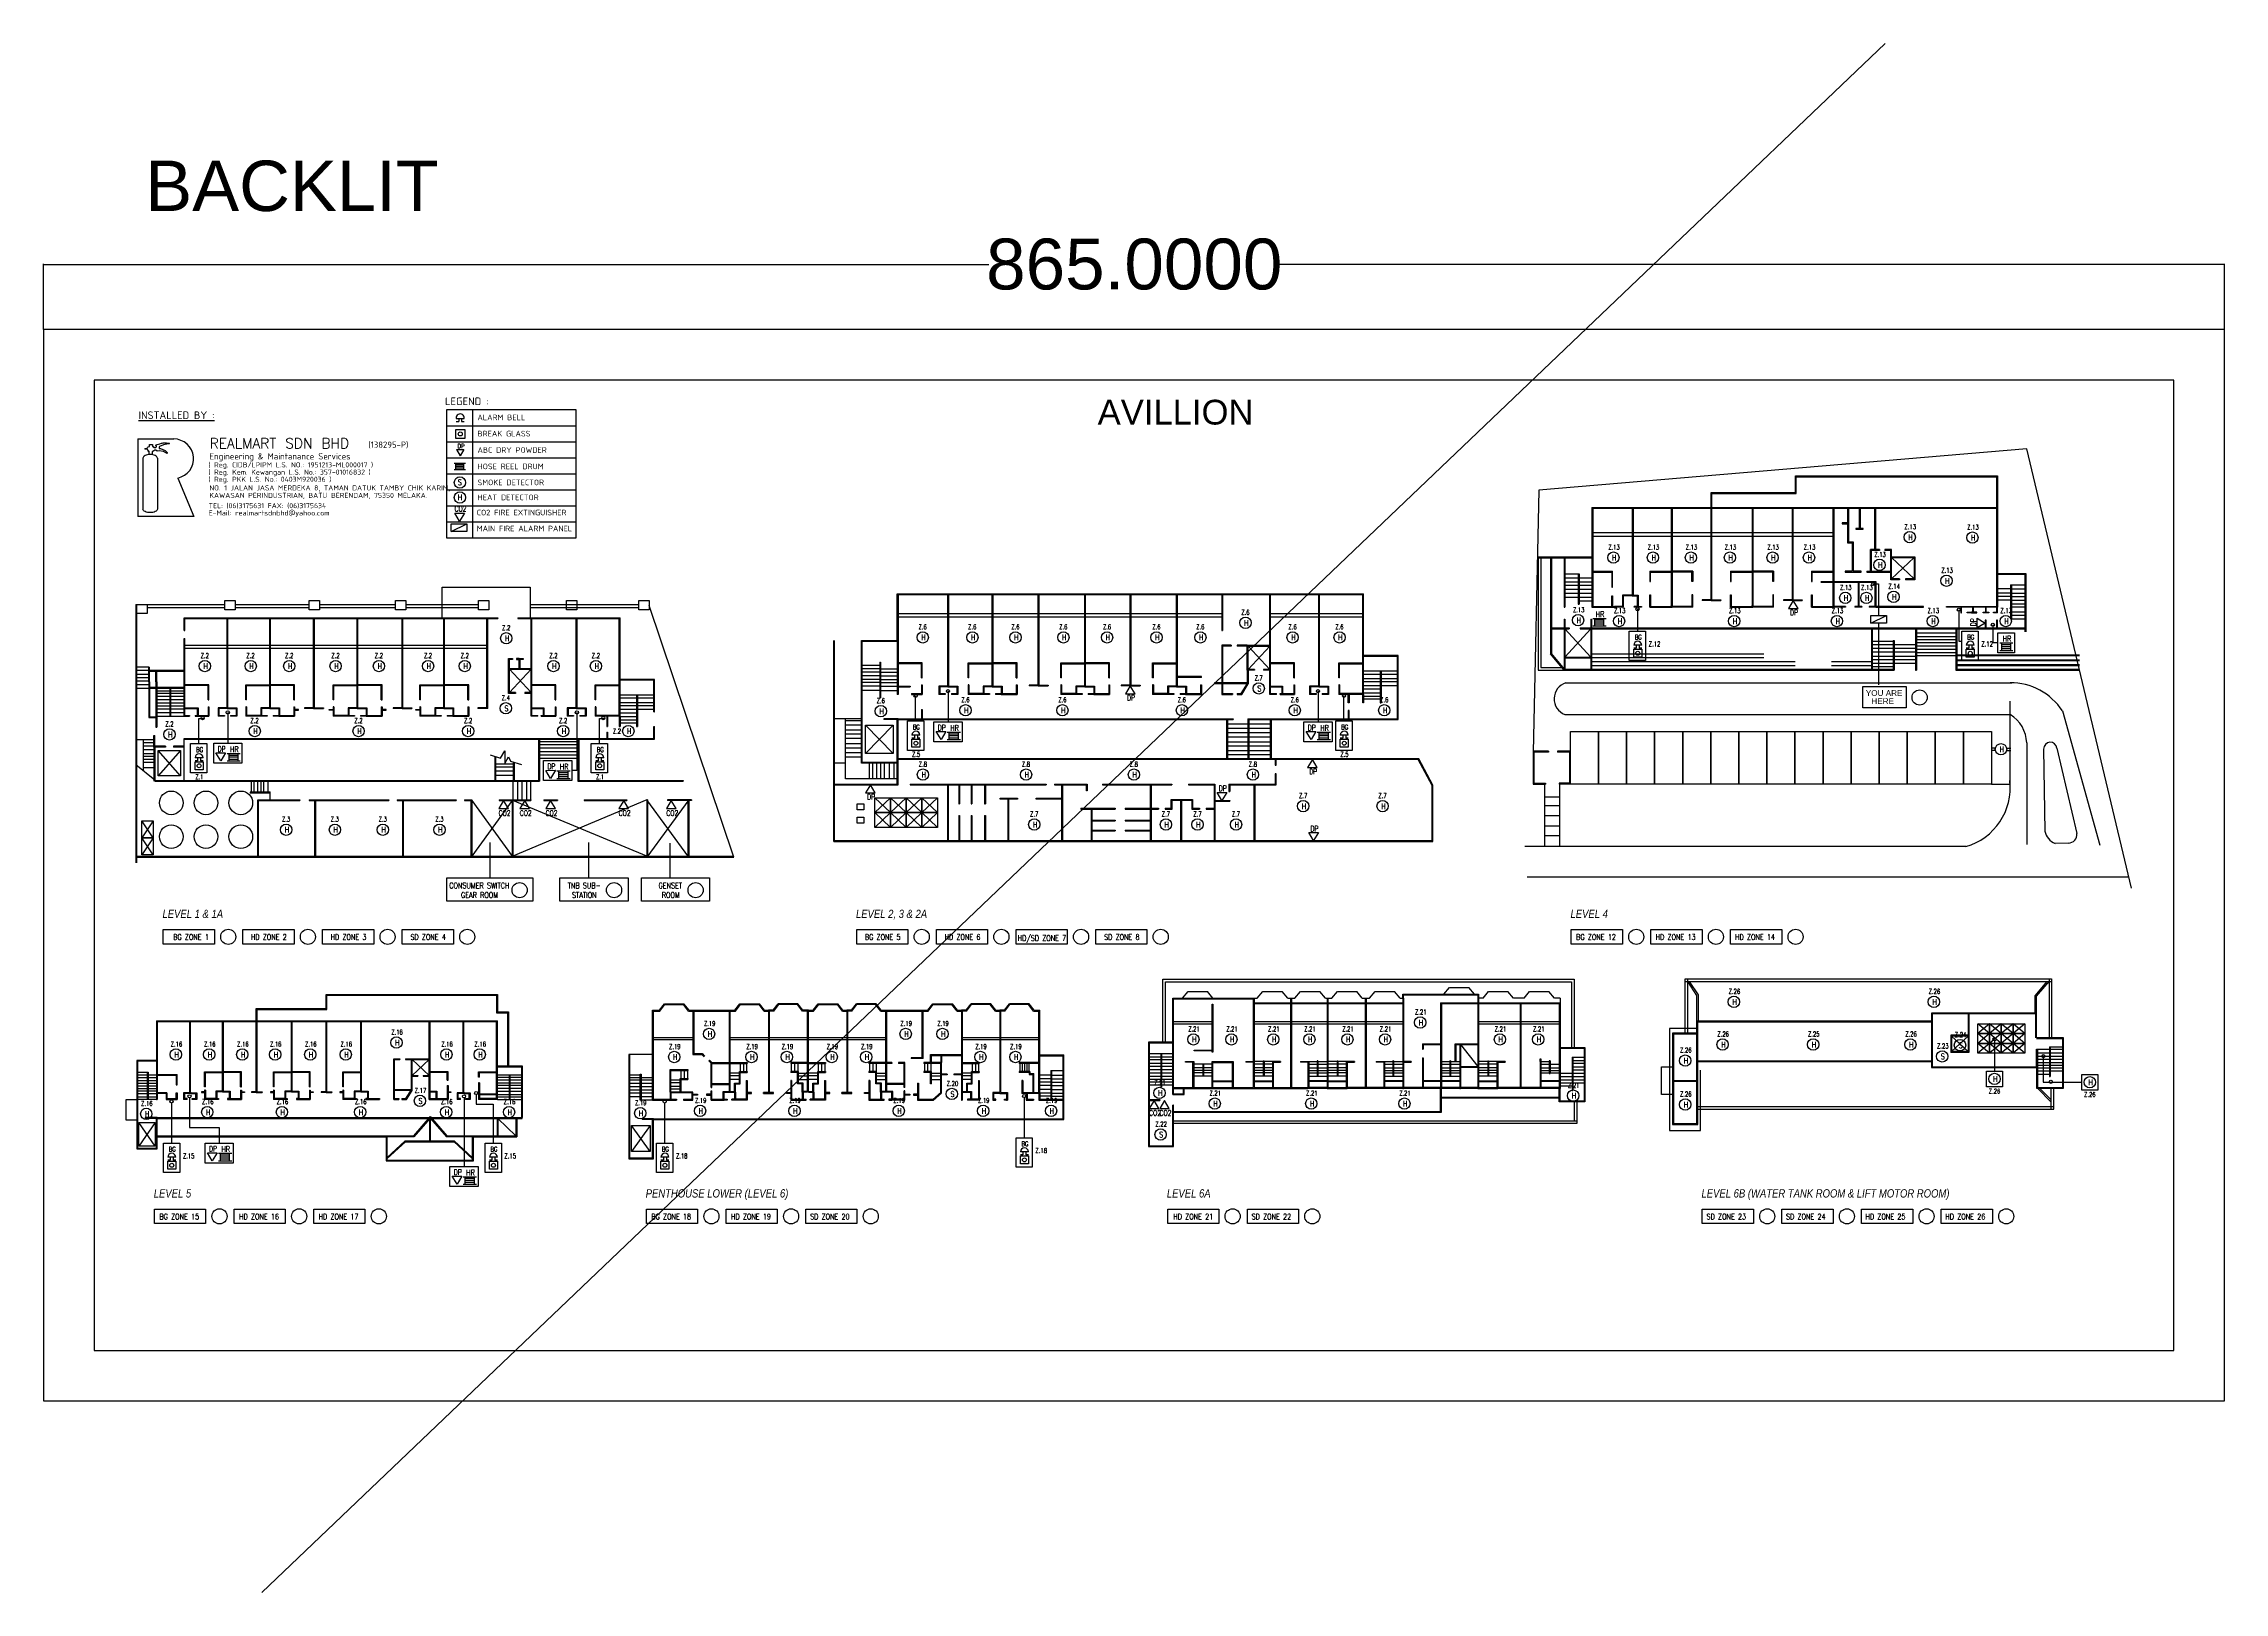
# Model space of a CAD drawing. Extents: x -3977 to 6343, y -1567 to 1206.
# Drawn here: x -3268 to -2403, y -1567 to -953 of the extents above; entities that cross this region are included whole.
import ezdxf
from ezdxf.enums import TextEntityAlignment as Align

# ---------------------------------------------------------------- set-up
doc = ezdxf.new("R2010")
doc.units = 0
doc.layers.get('0').update_dxf_attribs({"linetype": 'CONTINUOUS'})
doc.layers.get('DEFPOINTS').update_dxf_attribs({"linetype": 'CONTINUOUS'})
for name, color, linetype in [('BUILD', 8, 'CONTINUOUS'), ('EXIST_ROAD', 6, 'CONTINUOUS'), ('FAPOINT', 1, 'CONTINUOUS'), ('FF_GRID_LINE', 8, 'CONTINUOUS'), ('FIRE', 160, 'CONTINUOUS'), ('MIMIC_SIZE', 7, 'CONTINUOUS'), ('MIMIC_TYPE', 7, 'CONTINUOUS'), ('NAMA_TEMPAT', 6, 'CONTINUOUS'), ('TEXT', 8, 'CONTINUOUS'), ('TXT4', 8, 'CONTINUOUS'), ('Z-VIEWPORT', 7, 'CONTINUOUS')]:
    doc.layers.add(name, color=color, linetype=linetype)
doc.styles.add('ARIAL', font='arial.ttf')
doc.styles.add('ARIAL_NARROW_ITALIC', font='ARIALNI.TTF')
doc.styles.add('BADAI', font='romans.shx', dxfattribs={"width": 0.65})
doc.styles.add('ISOC', font='isocpeur.ttf')
doc.styles.add('MTXPL_TIMES_NEW_ROMAN', font='txt.shx')
doc.styles.add('PLOT02__REVB$0$NARROW', font='SIMPLEX', dxfattribs={"width": 0.75})
doc.styles.get("Standard").update_dxf_attribs({"font": 'arial.ttf'})
doc.styles.add('TEXT', font='romans.shx', dxfattribs={"width": 0.8})
doc.dimstyles.get("Standard").update_dxf_attribs({"dimtxt": 0.18, "dimasz": 0.18, "dimexe": 0.18, "dimexo": 0.0625, "dimgap": 0.09, "dimtad": 0, "dimtih": 1, "dimtoh": 1, "dimzin": 0, "dimcen": 0.09, "dimazin": 3, "dimtfac": 1, "dimtofl": 0, "dimtmove": 0, "dimatfit": 3})

# ---------------------------------------------------------------- blocks, each defined once
blk = doc.blocks.new('D-433-1_MIMIC_SIZE_900_X_1')
at = {"layer": 'MIMIC_SIZE'}
for points in [[(3.62, 53.07), (868.62, 53.07), (868.62, 478.07), (3.62, 478.07)], [(23.62, 73.07), (848.62, 73.07), (848.62, 458.07), (23.62, 458.07)]]:
    blk.add_lwpolyline(points, close=True, dxfattribs=at)
at = {"layer": 'MIMIC_TYPE'}
blk.add_text('BACKLIT', height=20, dxfattribs=at).set_placement((43.91, 525.11))
blk = doc.blocks.new('*D37')
at = {"layer": 'DEFPOINTS', "color": 0}
for p in [(-2403.24, -1040.46), (-3268.24, -1066.31), (-2403.24, -1066.31)]:
    blk.add_point(p, dxfattribs=at)
at = {"layer": 'MIMIC_SIZE', "color": 0}
for p, q in [((-3268.24, -1066.25), (-3268.24, -1040.28)), ((-3268.06, -1040.46), (-2893.36, -1040.46)), ((-2403.42, -1040.46), (-2778.12, -1040.46)), ((-2403.24, -1066.25), (-2403.24, -1040.28))]:
    blk.add_line(p, q, dxfattribs=at)
for points in [[(-3268.06, -1040.43), (-3268.06, -1040.49), (-3268.24, -1040.46)], [(-2403.42, -1040.43), (-2403.42, -1040.49), (-2403.24, -1040.46)]]:
    blk.add_solid(points, dxfattribs=at)
blk.add_text('865.0000', height=20.175, dxfattribs=at).set_placement((-2894.41, -1050.38))

msp = doc.modelspace()

# ---------------------------------------------------------------- linework, layer by layer
at = {"color": 7, "linetype": 'BYBLOCK'}
for p, q in [((-3057.045, -1098.089, 0.395), (-3108.479, -1098.089, 0.395)), ((-3108.479, -1098.089, 0.395), (-3108.474, -1148.852, -0.628)), ((-3057.045, -1148.852, 0.367), (-3057.045, -1098.089, 0.383))]:
    msp.add_line(p, q, dxfattribs=at)
at = {"linetype": 'BYBLOCK'}
for p, q in [((-3098.114, -1098.089, 0.267), (-3098.105, -1148.852, -0.325)), ((-3108.479, -1104.435, 0.267), (-3057.045, -1104.435, 0.366)), ((-3108.479, -1110.78, 0.14), (-3057.045, -1110.78, 0.336)), ((-3108.479, -1117.125, 0.012), (-3057.045, -1117.125, 0.305)), ((-3108.479, -1123.471, -0.116), (-3057.045, -1123.471, 0.281)), ((-3108.479, -1129.816, -0.244), (-3057.045, -1129.816, 0.244)), ((-3108.479, -1136.161, -0.372), (-3057.045, -1136.161, 0.212)), ((-3108.479, -1142.507, -0.5), (-3057.045, -1142.507, 0.186)), ((-3108.479, -1148.852, -0.5), (-3057.045, -1148.852, 0.185))]:
    msp.add_line(p, q, dxfattribs=at)
at = {"color": 1}
for p, q in [((-3230.889, -1109.701), (-3216.61, -1109.701)), ((-3230.889, -1109.701), (-3230.889, -1140.507)), ((-3215.043, -1125.21), (-3208.645, -1140.507)), ((-3208.645, -1140.507), (-3230.889, -1140.507)), ((-3105.155, -1139.18, 0.503), (-3101.338, -1139.17, 0.503)), ((-3103.25, -1142.356, 0.503), (-3105.155, -1139.18, 0.503)), ((-3101.338, -1139.17, 0.503), (-3103.25, -1142.356, 0.503)), ((-2574.248, -1173.785), (-2576.153, -1176.961)), ((-2572.335, -1176.971), (-2574.248, -1173.785)), ((-2576.153, -1176.961), (-2572.335, -1176.971)), ((-2501.284, -1184.668), (-2501.295, -1180.85)), ((-2501.295, -1180.85), (-2498.108, -1182.763)), ((-2498.108, -1182.763), (-2501.284, -1184.668)), ((-2637.517, -1196.3, 16734.629), (-2637.513, -1193.119, 16734.629)), ((-2636.519, -1192.722, 16734.629), (-2637.513, -1192.721, 16734.629)), ((-2637.513, -1193.119, 16734.629), (-2634.332, -1193.122, 16734.629)), ((-2634.33, -1191.531, 16734.629), (-2637.512, -1191.528, 16734.629)), ((-2636.517, -1191.529, 16734.629), (-2636.519, -1192.722, 16734.629)), ((-2635.324, -1191.53, 16734.629), (-2635.326, -1192.723, 16734.629)), ((-2634.331, -1192.725, 16734.629), (-2635.326, -1192.723, 16734.629)), ((-2634.332, -1193.122, 16734.629), (-2634.335, -1196.304, 16734.629)), ((-2505.638, -1196.3, 16734.629), (-2505.634, -1193.119, 16734.629)), ((-2504.64, -1192.722, 16734.629), (-2505.634, -1192.721, 16734.629)), ((-2505.634, -1193.119, 16734.629), (-2502.453, -1193.122, 16734.629)), ((-2502.451, -1191.531, 16734.629), (-2505.633, -1191.528, 16734.629)), ((-2504.638, -1191.529, 16734.629), (-2504.64, -1192.722, 16734.629)), ((-2503.445, -1191.53, 16734.629), (-2503.447, -1192.723, 16734.629)), ((-2502.452, -1192.725, 16734.629), (-2503.447, -1192.723, 16734.629)), ((-2502.453, -1193.122, 16734.629), (-2502.456, -1196.304, 16734.629)), ((-2837.223, -1207.625), (-2839.129, -1210.801)), ((-2839.129, -1210.801), (-2835.311, -1210.812)), ((-2835.311, -1210.812), (-2837.223, -1207.625)), ((-2920.668, -1227.211), (-2923.849, -1227.207)), ((-2922.855, -1227.209), (-2922.856, -1228.402)), ((-2921.662, -1227.21), (-2921.663, -1228.403)), ((-2914.174, -1225.805, 16734.629), (-2910.356, -1225.795, 16734.629)), ((-2912.268, -1228.981, 16734.629), (-2914.174, -1225.805, 16734.629)), ((-2910.356, -1225.795, 16734.629), (-2912.268, -1228.981, 16734.629)), ((-2767.413, -1225.805, 16734.629), (-2763.595, -1225.795, 16734.629)), ((-2765.507, -1228.981, 16734.629), (-2767.413, -1225.805, 16734.629)), ((-2763.595, -1225.795, 16734.629), (-2765.507, -1228.981, 16734.629)), ((-2750.756, -1227.211), (-2753.937, -1227.207)), ((-2752.943, -1227.209), (-2752.944, -1228.402)), ((-2751.75, -1227.21), (-2751.751, -1228.403)), ((-3204.977, -1236.172), (-3208.158, -1236.169)), ((-3207.164, -1236.17), (-3207.165, -1237.363)), ((-3205.971, -1236.171), (-3205.972, -1237.364)), ((-3199.868, -1234.259, 16734.629), (-3196.05, -1234.249, 16734.629)), ((-3197.962, -1237.435, 16734.629), (-3199.868, -1234.259, 16734.629)), ((-3196.05, -1234.249, 16734.629), (-3197.962, -1237.435, 16734.629)), ((-3046.052, -1236.172), (-3049.234, -1236.169)), ((-3048.239, -1236.17), (-3048.241, -1237.363)), ((-3047.046, -1236.171), (-3047.048, -1237.364)), ((-2923.854, -1231.98), (-2923.851, -1228.798)), ((-2922.856, -1228.402), (-2923.851, -1228.401)), ((-2923.851, -1228.798), (-2920.67, -1228.802)), ((-2920.669, -1228.404), (-2921.663, -1228.403)), ((-2920.67, -1228.802), (-2920.673, -1231.983)), ((-2764.956, -1236.875), (-2766.861, -1240.051)), ((-2763.043, -1240.062), (-2764.956, -1236.875)), ((-2753.942, -1231.98), (-2753.939, -1228.798)), ((-2752.944, -1228.402), (-2753.939, -1228.401)), ((-2753.939, -1228.798), (-2750.758, -1228.802)), ((-2750.757, -1228.404), (-2751.751, -1228.403)), ((-2750.758, -1228.802), (-2750.761, -1231.983)), ((-3208.163, -1240.941), (-3208.16, -1237.759)), ((-3207.165, -1237.363), (-3208.16, -1237.362)), ((-3208.16, -1237.759), (-3204.978, -1237.763)), ((-3204.978, -1237.365), (-3205.972, -1237.364)), ((-3204.978, -1237.763), (-3204.982, -1240.944)), ((-3069.031, -1241.155), (-3065.213, -1241.144)), ((-3067.125, -1244.331), (-3069.031, -1241.155)), ((-3065.213, -1241.144), (-3067.125, -1244.331)), ((-3049.239, -1240.941), (-3049.235, -1237.759)), ((-3048.241, -1237.363), (-3049.235, -1237.362)), ((-3049.235, -1237.759), (-3046.054, -1237.763)), ((-3046.053, -1237.365), (-3047.048, -1237.364)), ((-3046.054, -1237.763), (-3046.057, -1240.944)), ((-2766.861, -1240.051), (-2763.043, -1240.062)), ((-3085.791, -1253.158), (-3087.697, -1256.334)), ((-3083.879, -1256.345), (-3085.791, -1253.158)), ((-3077.398, -1253.158), (-3079.303, -1256.334)), ((-3075.485, -1256.345), (-3077.398, -1253.158)), ((-3067.151, -1253.158), (-3069.056, -1256.334)), ((-3065.238, -1256.345), (-3067.151, -1253.158)), ((-3038.161, -1253.158), (-3040.067, -1256.334)), ((-3036.249, -1256.345), (-3038.161, -1253.158)), ((-3019.256, -1253.158), (-3021.161, -1256.334)), ((-3017.344, -1256.345), (-3019.256, -1253.158)), ((-2940.277, -1246.904), (-2942.183, -1250.08)), ((-2942.183, -1250.08), (-2938.365, -1250.09)), ((-2938.365, -1250.09), (-2940.277, -1246.904)), ((-2802.746, -1249.895), (-2798.928, -1249.884)), ((-2800.841, -1253.071), (-2802.746, -1249.895)), ((-2798.928, -1249.884), (-2800.841, -1253.071)), ((-3087.697, -1256.334), (-3083.879, -1256.345)), ((-3079.303, -1256.334), (-3075.485, -1256.345)), ((-3069.056, -1256.334), (-3065.238, -1256.345)), ((-3040.067, -1256.334), (-3036.249, -1256.345)), ((-3021.161, -1256.334), (-3017.344, -1256.345)), ((-2766.38, -1265.837), (-2762.562, -1265.827)), ((-2764.474, -1269.013), (-2766.38, -1265.837)), ((-2762.562, -1265.827), (-2764.474, -1269.013)), ((-2827.774, -1372.106), (-2829.679, -1375.282)), ((-2829.679, -1375.282), (-2825.862, -1375.292)), ((-2825.862, -1375.292), (-2827.774, -1372.106)), ((-2823.652, -1372.106), (-2825.557, -1375.282)), ((-2825.557, -1375.282), (-2821.739, -1375.292)), ((-2821.739, -1375.292), (-2823.652, -1372.106)), ((-2877.598, -1392.511, 16734.629), (-2880.78, -1392.508, 16734.629)), ((-2879.785, -1392.509, 16734.629), (-2879.787, -1393.702, 16734.629)), ((-2878.592, -1392.51, 16734.629), (-2878.594, -1393.703, 16734.629)), ((-3218.98, -1399.424, 16734.629), (-3218.977, -1396.243, 16734.629)), ((-3217.982, -1395.846, 16734.629), (-3218.977, -1395.845, 16734.629)), ((-3218.977, -1396.243, 16734.629), (-3215.795, -1396.246, 16734.629)), ((-3215.794, -1394.655, 16734.629), (-3218.975, -1394.652, 16734.629)), ((-3217.981, -1394.653, 16734.629), (-3217.982, -1395.846, 16734.629)), ((-3216.788, -1394.654, 16734.629), (-3216.789, -1395.847, 16734.629)), ((-3215.795, -1395.849, 16734.629), (-3216.789, -1395.847, 16734.629)), ((-3215.795, -1396.246, 16734.629), (-3215.799, -1399.428, 16734.629)), ((-3203.258, -1392.868, 16734.629), (-3199.44, -1392.857, 16734.629)), ((-3201.352, -1396.044, 16734.629), (-3203.258, -1392.868, 16734.629)), ((-3199.44, -1392.857, 16734.629), (-3201.352, -1396.044, 16734.629)), ((-3091.404, -1399.424, 16734.629), (-3091.401, -1396.243, 16734.629)), ((-3090.406, -1395.846, 16734.629), (-3091.401, -1395.845, 16734.629)), ((-3091.401, -1396.243, 16734.629), (-3088.219, -1396.246, 16734.629)), ((-3088.218, -1394.655, 16734.629), (-3091.399, -1394.652, 16734.629)), ((-3090.405, -1394.653, 16734.629), (-3090.406, -1395.846, 16734.629)), ((-3089.212, -1394.654, 16734.629), (-3089.213, -1395.847, 16734.629)), ((-3088.219, -1395.849, 16734.629), (-3089.213, -1395.847, 16734.629)), ((-3088.219, -1396.246, 16734.629), (-3088.223, -1399.428, 16734.629)), ((-3023.4, -1399.424, 16734.629), (-3023.397, -1396.243, 16734.629)), ((-3022.402, -1395.846, 16734.629), (-3023.397, -1395.845, 16734.629)), ((-3023.397, -1396.243, 16734.629), (-3020.215, -1396.246, 16734.629)), ((-3020.214, -1394.655, 16734.629), (-3023.395, -1394.652, 16734.629)), ((-3022.401, -1394.653, 16734.629), (-3022.402, -1395.846, 16734.629)), ((-3021.208, -1394.654, 16734.629), (-3021.209, -1395.847, 16734.629)), ((-3020.215, -1395.849, 16734.629), (-3021.209, -1395.847, 16734.629)), ((-3020.215, -1396.246, 16734.629), (-3020.219, -1399.428, 16734.629)), ((-2880.785, -1397.28, 16734.629), (-2880.781, -1394.099, 16734.629)), ((-2879.787, -1393.702, 16734.629), (-2880.781, -1393.701, 16734.629)), ((-2880.781, -1394.099, 16734.629), (-2877.6, -1394.102, 16734.629)), ((-2877.599, -1393.704, 16734.629), (-2878.594, -1393.703, 16734.629)), ((-2877.6, -1394.102, 16734.629), (-2877.603, -1397.284, 16734.629)), ((-3106.163, -1402.143, 16734.629), (-3102.346, -1402.132, 16734.629)), ((-3104.258, -1405.319, 16734.629), (-3106.163, -1402.143, 16734.629)), ((-3102.346, -1402.132, 16734.629), (-3104.258, -1405.319, 16734.629))]:
    msp.add_line(p, q, dxfattribs=at)
for p, q in [((-3228.03, -1113.585), (-3227.846, -1113.459)), ((-3227.846, -1113.768), (-3228.03, -1113.585)), ((-3227.846, -1113.459), (-3227.227, -1113.459)), ((-3227.215, -1113.768), (-3227.846, -1113.768)), ((-3227.227, -1113.459), (-3227.043, -1113.115)), ((-3226.906, -1114.032), (-3227.215, -1113.768)), ((-3227.043, -1113.115), (-3226.756, -1112.84)), ((-3226.906, -1114.192), (-3226.906, -1114.032)), ((-3226.906, -1114.192), (-3226.904, -1114.198)), ((-3226.756, -1112.84), (-3226.412, -1112.714)), ((-3226.527, -1114.479), (-3226.644, -1114.479)), ((-3226.416, -1114.646), (-3226.527, -1114.479)), ((-3226.416, -1115.907), (-3226.416, -1114.646)), ((-3226.412, -1112.714), (-3226.286, -1112.633)), ((-3226.286, -1111.838), (-3225.093, -1111.838)), ((-3226.286, -1112.633), (-3226.286, -1111.838)), ((-3225.157, -1114.61), (-3225.157, -1115.918)), ((-3224.95, -1114.61), (-3225.157, -1114.61)), ((-3225.093, -1111.838), (-3225.093, -1112.71)), ((-3225.093, -1112.71), (-3224.76, -1112.71)), ((-3224.546, -1114.381), (-3224.95, -1114.61)), ((-3224.76, -1112.71), (-3224.496, -1113.031)), ((-3224.132, -1114.076), (-3224.546, -1114.381)), ((-3224.496, -1113.031), (-3223.728, -1113.031)), ((-3223.728, -1114.076), (-3224.132, -1114.076)), ((-3223.728, -1113.031), (-3223.656, -1113.008)), ((-3223.258, -1114.475), (-3223.728, -1114.076)), ((-3223.665, -1112.137), (-3223.557, -1112.028)), ((-3223.665, -1112.265), (-3223.665, -1112.137)), ((-3223.665, -1112.336), (-3223.665, -1112.265)), ((-3223.642, -1112.365), (-3223.665, -1112.336)), ((-3223.656, -1113.008), (-3223.613, -1112.973)), ((-3223.564, -1112.422), (-3223.642, -1112.365)), ((-3223.613, -1112.973), (-3223.573, -1112.917)), ((-3223.573, -1112.917), (-3223.558, -1112.868)), ((-3223.519, -1112.497), (-3223.564, -1112.422)), ((-3223.558, -1112.868), (-3223.533, -1112.794)), ((-3223.557, -1112.028), (-3223.159, -1111.911)), ((-3223.533, -1112.794), (-3223.519, -1112.732)), ((-3223.519, -1112.656), (-3223.519, -1112.497)), ((-3223.519, -1112.732), (-3223.519, -1112.656)), ((-3222.42, -1114.447), (-3223.258, -1114.475)), ((-3223.159, -1111.911), (-3222.696, -1111.775)), ((-3222.696, -1111.775), (-3222.087, -1111.596)), ((-3222.254, -1112.733), (-3222.459, -1113.015)), ((-3222.459, -1113.015), (-3222.459, -1113.418)), ((-3222.459, -1113.418), (-3221.907, -1113.527)), ((-3220.749, -1114.671), (-3222.42, -1114.447)), ((-3220.653, -1112.067), (-3222.254, -1112.733)), ((-3222.087, -1111.596), (-3221.51, -1111.426)), ((-3221.907, -1113.527), (-3220.936, -1113.836)), ((-3221.51, -1111.426), (-3221.17, -1111.326)), ((-3221.17, -1111.326), (-3220.81, -1111.282)), ((-3220.936, -1113.836), (-3220.031, -1114.283)), ((-3220.81, -1111.282), (-3220.487, -1111.282)), ((-3219.562, -1115.264), (-3220.749, -1114.671)), ((-3218.736, -1111.628), (-3220.653, -1112.067)), ((-3220.487, -1111.282), (-3219.855, -1111.282)), ((-3220.031, -1114.283), (-3219.235, -1115.079)), ((-3219.855, -1111.282), (-3219.48, -1111.282)), ((-3219.235, -1115.428), (-3219.562, -1115.264)), ((-3219.48, -1111.282), (-3218.715, -1111.356)), ((-3219.235, -1115.079), (-3219.235, -1115.428)), ((-3218.471, -1111.568), (-3218.736, -1111.628)), ((-3218.715, -1111.356), (-3218.381, -1111.389)), ((-3218.36, -1111.498), (-3218.471, -1111.568)), ((-3218.381, -1111.389), (-3218.337, -1111.437)), ((-3218.337, -1111.437), (-3218.36, -1111.498)), ((-3228.818, -1117.291), (-3228.818, -1137.521)), ((-3223.123, -1117.287), (-3223.123, -1137.516))]:
    msp.add_line(p, q)
at = {"color": 1, "linetype": 'BYBLOCK'}
for p, q in [((-3106.519, -1146.435, 1.942), (-3100.394, -1143.386, 1.942)), ((-3106.519, -1146.435, 1.942), (-3100.394, -1143.386, 1.942)), ((-2543.451, -1182.776), (-2537.326, -1179.726)), ((-2543.451, -1182.776), (-2537.326, -1179.726))]:
    msp.add_line(p, q, dxfattribs=at)
for points in [[(-3223.123, -1117.295), (-3223.176, -1117.021), (-3223.337, -1116.757), (-3223.6, -1116.514), (-3223.953, -1116.301), (-3224.384, -1116.126), (-3224.877, -1115.996), (-3225.411, -1115.916), (-3225.967, -1115.889), (-3226.523, -1115.915), (-3227.058, -1115.995), (-3227.551, -1116.125), (-3227.983, -1116.299), (-3228.338, -1116.512), (-3228.601, -1116.754), (-3228.763, -1117.018), (-3228.818, -1117.291)], [(-3223.126, -1137.527), (-3223.179, -1137.801), (-3223.34, -1138.064), (-3223.602, -1138.307), (-3223.956, -1138.52), (-3224.387, -1138.695), (-3224.879, -1138.825), (-3225.414, -1138.905), (-3225.97, -1138.933), (-3226.526, -1138.906), (-3227.061, -1138.826), (-3227.554, -1138.697), (-3227.986, -1138.523), (-3228.341, -1138.31), (-3228.604, -1138.067), (-3228.766, -1137.804), (-3228.821, -1137.53)]]:
    msp.add_lwpolyline(points)
at = {"color": 1}
for points in [[(-2639.271, -1185.899), (-2632.797, -1185.899), (-2632.797, -1197.54), (-2639.271, -1197.54)], [(-2507.392, -1185.899), (-2500.918, -1185.899), (-2500.918, -1197.54), (-2507.392, -1197.54)], [(-2493.044, -1186.554), (-2486.522, -1186.554), (-2486.522, -1194.475), (-2493.044, -1194.475)], [(-2925.609, -1221.579), (-2919.135, -1221.579), (-2919.135, -1233.219), (-2925.609, -1233.219)], [(-2915.088, -1221.961), (-2903.905, -1221.961), (-2903.905, -1229.882), (-2915.088, -1229.882)], [(-2768.327, -1221.961), (-2757.144, -1221.961), (-2757.144, -1229.882), (-2768.327, -1229.882)], [(-2755.697, -1221.579), (-2749.223, -1221.579), (-2749.223, -1233.219), (-2755.697, -1233.219)], [(-3209.918, -1230.54), (-3203.444, -1230.54), (-3203.444, -1242.181), (-3209.918, -1242.181)], [(-3200.782, -1230.415), (-3189.599, -1230.415), (-3189.599, -1238.336), (-3200.782, -1238.336)], [(-3050.993, -1230.54), (-3044.52, -1230.54), (-3044.52, -1242.181), (-3050.993, -1242.181)], [(-3069.945, -1237.311), (-3058.762, -1237.311), (-3058.762, -1245.232), (-3069.945, -1245.232)], [(-2497.567, -1360.47), (-2491.303, -1360.47), (-2491.303, -1366.672), (-2497.567, -1366.672)], [(-2459.759, -1361.792), (-2453.495, -1361.792), (-2453.495, -1367.994), (-2459.759, -1367.994)], [(-3220.735, -1389.023), (-3214.261, -1389.023), (-3214.261, -1400.664), (-3220.735, -1400.664)], [(-3204.172, -1389.023), (-3192.989, -1389.023), (-3192.989, -1396.944), (-3204.172, -1396.944)], [(-3093.159, -1389.023), (-3086.685, -1389.023), (-3086.685, -1400.664), (-3093.159, -1400.664)], [(-3025.155, -1389.023), (-3018.681, -1389.023), (-3018.681, -1400.664), (-3025.155, -1400.664)], [(-2882.539, -1386.879), (-2876.066, -1386.879), (-2876.066, -1398.52), (-2882.539, -1398.52)], [(-3107.078, -1398.298), (-3095.895, -1398.298), (-3095.895, -1406.219), (-3107.078, -1406.219)]]:
    msp.add_lwpolyline(points, close=True, dxfattribs=at)
at = {"color": 1, "linetype": 'BYBLOCK'}
msp.add_lwpolyline([(-2529.52, -1216.315), (-2546.587, -1216.315), (-2546.587, -1207.951), (-2529.52, -1207.951)], close=True, dxfattribs=at)
at = {"color": 7, "linetype": 'BYBLOCK'}
for points in [[(-3108.345, -1283.753), (-3074.222, -1283.753), (-3074.222, -1293.055), (-3108.345, -1293.055)], [(-3063.431, -1283.753), (-3036.397, -1283.753), (-3036.397, -1293.055), (-3063.431, -1293.055)], [(-3031.093, -1283.753), (-3004.058, -1283.753), (-3004.058, -1293.055), (-3031.093, -1293.055)], [(-3220.762, -1304.31), (-3200.513, -1304.31), (-3200.513, -1310.096), (-3220.762, -1310.096)], [(-3189.161, -1304.31), (-3168.911, -1304.31), (-3168.911, -1310.096), (-3189.161, -1310.096)], [(-3157.56, -1304.31), (-3137.31, -1304.31), (-3137.31, -1310.096), (-3157.56, -1310.096)], [(-3125.959, -1304.31), (-3105.709, -1304.31), (-3105.709, -1310.096), (-3125.959, -1310.096)], [(-2945.696, -1304.31), (-2925.446, -1304.31), (-2925.446, -1310.096), (-2945.696, -1310.096)], [(-2914.095, -1304.31), (-2893.845, -1304.31), (-2893.845, -1310.096), (-2914.095, -1310.096)], [(-2882.493, -1304.31), (-2862.244, -1304.31), (-2862.244, -1310.096), (-2882.493, -1310.096)], [(-2850.892, -1304.31), (-2830.643, -1304.31), (-2830.643, -1310.096), (-2850.892, -1310.096)], [(-2662.28, -1304.31), (-2642.03, -1304.31), (-2642.03, -1310.096), (-2662.28, -1310.096)], [(-2630.679, -1304.31), (-2610.429, -1304.31), (-2610.429, -1310.096), (-2630.679, -1310.096)], [(-2599.078, -1304.31), (-2578.828, -1304.31), (-2578.828, -1310.096), (-2599.078, -1310.096)], [(-3224.226, -1415.195), (-3203.976, -1415.195), (-3203.976, -1420.982), (-3224.226, -1420.982)], [(-3192.625, -1415.195), (-3172.375, -1415.195), (-3172.375, -1420.982), (-3192.625, -1420.982)], [(-3161.023, -1415.195), (-3140.774, -1415.195), (-3140.774, -1420.982), (-3161.023, -1420.982)], [(-3029.107, -1415.195), (-3008.858, -1415.195), (-3008.858, -1420.982), (-3029.107, -1420.982)], [(-2997.506, -1415.195), (-2977.257, -1415.195), (-2977.257, -1420.982), (-2997.506, -1420.982)], [(-2965.905, -1415.195), (-2945.655, -1415.195), (-2945.655, -1420.982), (-2965.905, -1420.982)], [(-2822.382, -1415.195), (-2802.133, -1415.195), (-2802.133, -1420.982), (-2822.382, -1420.982)], [(-2790.781, -1415.195), (-2770.531, -1415.195), (-2770.531, -1420.982), (-2790.781, -1420.982)], [(-2610.322, -1415.195), (-2590.073, -1415.195), (-2590.073, -1420.982), (-2610.322, -1420.982)], [(-2578.721, -1415.195), (-2558.472, -1415.195), (-2558.472, -1420.982), (-2578.721, -1420.982)], [(-2547.12, -1415.195), (-2526.87, -1415.195), (-2526.87, -1420.982), (-2547.12, -1420.982)], [(-2515.519, -1415.195), (-2495.269, -1415.195), (-2495.269, -1420.982), (-2515.519, -1420.982)]]:
    msp.add_lwpolyline(points, close=True, dxfattribs=at)
at = {"color": 1}
for centre, radius in [((-3103.12, -1126.982, -0.244), 2.243), ((-3103.12, -1132.921, -0.244), 2.243), ((-2635.924, -1194.711, 16734.629), 0.795), ((-2504.045, -1194.711, 16734.629), 0.795), ((-2922.262, -1230.391), 0.795), ((-2752.35, -1230.391), 0.795), ((-3206.571, -1239.352), 0.795), ((-3047.646, -1239.352), 0.795), ((-3217.388, -1397.835, 16734.629), 0.795), ((-3089.812, -1397.835, 16734.629), 0.795), ((-3021.808, -1397.835, 16734.629), 0.795), ((-2879.192, -1395.691, 16734.629), 0.795)]:
    msp.add_circle(centre, radius, dxfattribs=at)
at = {"color": 1, "linetype": 'BYBLOCK'}
for centre, radius in [((-2528.058, -1148.661), 2.25), ((-2503.193, -1148.816), 2.25), ((-2645.581, -1156.779), 2.25), ((-2629.897, -1156.779), 2.25), ((-2614.836, -1156.779), 2.25), ((-2599.367, -1156.779), 2.25), ((-2582.441, -1156.779), 2.25), ((-2568.001, -1156.779), 2.25), ((-2540.049, -1159.652), 2.25), ((-2542.511, -1167.184), 0.63), ((-2513.463, -1165.948), 2.25), ((-2553.63, -1172.743), 2.25), ((-2545.255, -1172.749), 2.25), ((-2534.463, -1172.31), 2.25), ((-2791.515, -1182.618), 2.25), ((-2659.595, -1181.578), 2.25), ((-2643.323, -1181.933), 2.25), ((-2636.034, -1177.254), 0.63), ((-2597.678, -1181.933), 2.25), ((-2556.912, -1181.933), 2.25), ((-2518.931, -1181.933), 2.25), ((-2508.586, -1177.429), 0.63), ((-2495.089, -1183.37), 0.63), ((-2489.983, -1181.933), 2.25), ((-3084.719, -1188.759), 2.25), ((-2919.546, -1188.397), 2.25), ((-2899.854, -1188.397), 2.25), ((-2882.761, -1188.397), 2.25), ((-2863.756, -1188.397), 2.25), ((-2846.421, -1188.397), 2.25), ((-2826.812, -1188.397), 2.25), ((-2809.416, -1188.397), 2.25), ((-2772.824, -1188.397), 2.25), ((-2754.195, -1188.397), 2.25), ((-3204.285, -1199.782), 2.25), ((-3186.105, -1199.782), 2.25), ((-3170.792, -1199.782), 2.25), ((-3152.417, -1199.782), 2.25), ((-3135.22, -1199.782), 2.25), ((-3115.746, -1199.782), 2.25), ((-3101.188, -1199.782), 2.25), ((-3066.015, -1199.782), 2.25), ((-3049.148, -1199.782), 2.25), ((-2922.372, -1211.582, -16734.629), 0.63), ((-2909.497, -1209.731), 0.63), ((-2786.266, -1208.652), 2.25), ((-2762.735, -1209.731), 0.63), ((-2752.46, -1211.582, -16734.629), 0.63), ((-3195.19, -1218.185), 0.63), ((-3084.908, -1216.545), 2.25), ((-3056.719, -1218.185), 0.63), ((-2936.153, -1217.694), 2.25), ((-2902.551, -1217.333), 2.25), ((-2864.13, -1217.333), 2.25), ((-2816.736, -1217.333), 2.25), ((-2771.975, -1217.333), 2.25), ((-2736.461, -1217.333), 2.25), ((-3218.315, -1226.896), 2.25), ((-3205.18, -1220.439), 0.63), ((-3184.519, -1225.567), 2.25), ((-3143.3, -1225.567), 2.25), ((-3099.847, -1225.567), 2.25), ((-3062.167, -1225.567), 2.25), ((-3046.256, -1220.439), 0.63), ((-3036.311, -1225.567), 2.25), ((-2491.844, -1232.8), 2.25), ((-2919.442, -1242.859), 2.25), ((-2878.565, -1242.859), 2.25), ((-2835.779, -1242.859), 2.25), ((-2788.548, -1242.859), 2.25), ((-2768.631, -1255.345), 2.25), ((-2737.114, -1255.345), 2.25), ((-3172.039, -1264.702), 2.25), ((-3152.698, -1264.702), 2.25), ((-3133.699, -1264.702), 2.25), ((-3111.196, -1264.702), 2.25), ((-2875.277, -1262.643), 2.25), ((-2823.08, -1262.643), 2.25), ((-2810.56, -1262.643), 2.25), ((-2795.265, -1262.643), 2.25), ((-3079.439, -1288.671), 3), ((-3041.971, -1288.671), 3), ((-3009.632, -1288.671), 3), ((-3195.007, -1307.203), 3), ((-3163.406, -1307.203), 3), ((-3131.805, -1307.203), 3), ((-3100.204, -1307.203), 3), ((-2919.941, -1307.203), 3), ((-2888.34, -1307.203), 3), ((-2856.738, -1307.203), 3), ((-2825.137, -1307.203), 3), ((-2636.525, -1307.203), 3), ((-2604.924, -1307.203), 3), ((-2573.323, -1307.203), 3), ((-2597.793, -1332.981), 2.25), ((-2518.468, -1332.981), 2.25), ((-2722.239, -1341.178), 2.25), ((-3128.284, -1349.145), 2.25), ((-3004.273, -1345.74), 2.25), ((-2926.307, -1345.74), 2.25), ((-2911.718, -1345.74), 2.25), ((-2812.17, -1347.876), 2.25), ((-2797.099, -1347.876), 2.25), ((-2780.498, -1347.876), 2.25), ((-2766.173, -1347.876), 2.25), ((-2751.089, -1347.876), 2.25), ((-2736.171, -1347.876), 2.25), ((-2690.605, -1347.876), 2.25), ((-2675.417, -1347.876), 2.25), ((-2602.262, -1349.903), 2.25), ((-2566.357, -1349.903), 2.25), ((-2527.769, -1349.903), 2.25), ((-2508.106, -1350.173), 2.25), ((-2494.435, -1347.857), 0.63), ((-3215.772, -1353.894), 2.25), ((-3202.58, -1353.894), 2.25), ((-3189.425, -1353.894), 2.25), ((-3176.414, -1353.894), 2.25), ((-3162.477, -1353.894), 2.25), ((-3148.415, -1353.894), 2.25), ((-3108.468, -1353.894), 2.25), ((-3095.276, -1353.894), 2.25), ((-3018.084, -1354.875), 2.25), ((-2987.461, -1354.875), 2.25), ((-2973.426, -1354.875), 2.25), ((-2955.629, -1354.875), 2.25), ((-2941.964, -1354.875), 2.25), ((-2896.654, -1354.875), 2.25), ((-2882.794, -1354.875), 2.25), ((-2617.095, -1356.292), 2.25), ((-2515.162, -1354.622), 2.25), ((-2475.071, -1354.543), 0.63), ((-2494.424, -1363.57, 2486.804), 2.25), ((-2472.077, -1364.704), 0.63), ((-2456.616, -1364.892, 2486.804), 2.25), ((-3227.516, -1377.443), 2.25), ((-3217.498, -1372.496), 0.63), ((-3210.367, -1370.45), 0.63), ((-3203.317, -1376.739), 2.25), ((-3173.72, -1376.739), 2.25), ((-3142.658, -1376.739), 2.25), ((-3118.986, -1372.277), 2.25), ((-3108.548, -1376.739), 2.25), ((-3101.486, -1370.45), 0.63), ((-3096.661, -1369.169), 0.63), ((-3083.63, -1376.739), 2.25), ((-3031.593, -1377.17), 2.25), ((-3021.918, -1372.496), 0.63), ((-3007.857, -1376.247), 2.25), ((-2970.42, -1376.247), 2.25), ((-2929.078, -1376.247), 2.25), ((-2907.994, -1369.547), 2.25), ((-2895.588, -1376.247), 2.25), ((-2879.303, -1370.352), 0.63), ((-2868.643, -1376.247), 2.25), ((-2825.642, -1369.126), 2.25), ((-2803.72, -1373.351), 2.25), ((-2765.418, -1373.351), 2.25), ((-2728.486, -1373.351), 2.25), ((-2661.561, -1370.211), 2.25), ((-2617.095, -1373.71), 2.25), ((-2825.199, -1385.618), 2.25), ((-3198.471, -1418.088), 3), ((-3166.869, -1418.088), 3), ((-3135.268, -1418.088), 3), ((-3003.352, -1418.088), 3), ((-2971.751, -1418.088), 3), ((-2940.15, -1418.088), 3), ((-2796.627, -1418.088), 3), ((-2765.026, -1418.088), 3), ((-2584.567, -1418.088), 3), ((-2552.966, -1418.088), 3), ((-2521.365, -1418.088), 3), ((-2489.764, -1418.088), 3)]:
    msp.add_circle(centre, radius, dxfattribs=at)
msp.add_arc((-3226.71, -1114.279), 0.211, 157.533967, 288.192598)
at = {"color": 1}
for centre, radius, start, end in [((-3216.61, -1117.535), 7.834, 281.540142, 90), ((-2635.921, -1191.53, 16734.629), 1.591, 359.939669, 179.939669), ((-2504.042, -1191.53, 16734.629), 1.591, 359.939669, 179.939669), ((-2922.259, -1227.209), 1.591, 359.939669, 179.939669), ((-2752.347, -1227.209), 1.591, 359.939669, 179.939669), ((-3206.567, -1236.17), 1.591, 359.939669, 179.939669), ((-3047.643, -1236.17), 1.591, 359.939669, 179.939669), ((-2879.189, -1392.51, 16734.629), 1.591, 359.939669, 179.939669), ((-3217.384, -1394.654, 16734.629), 1.591, 359.939669, 179.939669), ((-3089.808, -1394.654, 16734.629), 1.591, 359.939669, 179.939669), ((-3021.804, -1394.654, 16734.629), 1.591, 359.939669, 179.939669)]:
    msp.add_arc(centre, radius, start, end, dxfattribs=at)
at = {"layer": 'FAPOINT', "color": 1, "linetype": 'BYBLOCK'}
for p, q in [((-3104.607, -1101.517, 0.395), (-3101.369, -1101.517, 0.395)), ((-3104.564, -1102.799, 0.395), (-3103.594, -1102.799, 0.395)), ((-3103.594, -1101.517, 0.395), (-3103.594, -1102.799, 0.395)), ((-3102.438, -1101.517, 0.395), (-3102.438, -1102.799, 0.395)), ((-3102.438, -1102.799, 0.395), (-3101.468, -1102.799, 0.395)), ((-3105.425, -1119.248, 2973.988), (-3100.853, -1119.248, 2973.988)), ((-3105.425, -1121.83, 2973.988), (-3100.853, -1121.83, 2973.988)), ((-3104.744, -1121.83, 2973.988), (-3104.744, -1119.248, 2973.988)), ((-3104.744, -1119.777, 2973.988), (-3101.592, -1119.777, 2973.988)), ((-3104.744, -1120.444, 2973.988), (-3101.592, -1120.444, 2973.988)), ((-3104.744, -1121.164, 2973.988), (-3101.592, -1121.164, 2973.988)), ((-3101.592, -1121.83, 2973.988), (-3101.592, -1119.248, 2973.988)), ((-2653.757, -1180.859), (-2648.499, -1180.859)), ((-2653.757, -1183.83), (-2648.499, -1183.83)), ((-2652.975, -1183.83), (-2652.975, -1180.859)), ((-2652.975, -1181.469), (-2649.349, -1181.469)), ((-2652.975, -1182.235), (-2649.349, -1182.235)), ((-2652.975, -1183.063), (-2649.349, -1183.063)), ((-2649.349, -1183.83), (-2649.349, -1180.859)), ((-2492.347, -1190.608), (-2487.089, -1190.608)), ((-2492.347, -1193.579), (-2487.089, -1193.579)), ((-2491.564, -1193.579), (-2491.564, -1190.608)), ((-2491.564, -1191.218), (-2487.939, -1191.218)), ((-2491.564, -1191.984), (-2487.939, -1191.984)), ((-2491.564, -1192.812), (-2487.939, -1192.812)), ((-2487.939, -1193.579), (-2487.939, -1190.608)), ((-2909.786, -1226.016, 16734.629), (-2904.528, -1226.016, 16734.629)), ((-2909.003, -1228.986, 16734.629), (-2909.003, -1226.016, 16734.629)), ((-2909.003, -1226.625, 16734.629), (-2905.378, -1226.625, 16734.629)), ((-2909.003, -1227.391, 16734.629), (-2905.378, -1227.391, 16734.629)), ((-2909.003, -1228.22, 16734.629), (-2905.378, -1228.22, 16734.629)), ((-2905.378, -1228.986, 16734.629), (-2905.378, -1226.016, 16734.629)), ((-2763.024, -1226.016, 16734.629), (-2757.766, -1226.016, 16734.629)), ((-2762.242, -1228.986, 16734.629), (-2762.242, -1226.016, 16734.629)), ((-2762.242, -1226.625, 16734.629), (-2758.617, -1226.625, 16734.629)), ((-2762.242, -1227.391, 16734.629), (-2758.617, -1227.391, 16734.629)), ((-2762.242, -1228.22, 16734.629), (-2758.617, -1228.22, 16734.629)), ((-2758.617, -1228.986, 16734.629), (-2758.617, -1226.016, 16734.629)), ((-3195.479, -1234.47, 16734.629), (-3190.221, -1234.47, 16734.629)), ((-3194.697, -1237.44, 16734.629), (-3194.697, -1234.47, 16734.629)), ((-3194.697, -1235.079, 16734.629), (-3191.072, -1235.079, 16734.629)), ((-3194.697, -1235.845, 16734.629), (-3191.072, -1235.845, 16734.629)), ((-3194.697, -1236.674, 16734.629), (-3191.072, -1236.674, 16734.629)), ((-3191.072, -1237.44, 16734.629), (-3191.072, -1234.47, 16734.629)), ((-2909.786, -1228.986, 16734.629), (-2904.528, -1228.986, 16734.629)), ((-2763.024, -1228.986, 16734.629), (-2757.766, -1228.986, 16734.629)), ((-3195.479, -1237.44, 16734.629), (-3190.221, -1237.44, 16734.629)), ((-3064.643, -1241.365), (-3059.385, -1241.365)), ((-3064.643, -1244.336), (-3059.385, -1244.336)), ((-3063.86, -1244.336), (-3063.86, -1241.365)), ((-3063.86, -1241.975), (-3060.235, -1241.975)), ((-3063.86, -1242.741), (-3060.235, -1242.741)), ((-3063.86, -1243.569), (-3060.235, -1243.569)), ((-3060.235, -1244.336), (-3060.235, -1241.365)), ((-3198.87, -1393.078, 16734.629), (-3193.612, -1393.078, 16734.629)), ((-3198.87, -1396.048, 16734.629), (-3193.612, -1396.048, 16734.629)), ((-3198.087, -1396.048, 16734.629), (-3198.087, -1393.078, 16734.629)), ((-3198.087, -1393.687, 16734.629), (-3194.462, -1393.687, 16734.629)), ((-3198.087, -1394.454, 16734.629), (-3194.462, -1394.454, 16734.629)), ((-3198.087, -1395.282, 16734.629), (-3194.462, -1395.282, 16734.629)), ((-3194.462, -1396.048, 16734.629), (-3194.462, -1393.078, 16734.629)), ((-3101.775, -1402.353, 16734.629), (-3096.517, -1402.353, 16734.629)), ((-3101.775, -1405.323, 16734.629), (-3096.517, -1405.323, 16734.629)), ((-3100.993, -1405.323, 16734.629), (-3100.993, -1402.353, 16734.629)), ((-3100.993, -1402.962, 16734.629), (-3097.367, -1402.962, 16734.629)), ((-3100.993, -1403.729, 16734.629), (-3097.367, -1403.729, 16734.629)), ((-3100.993, -1404.557, 16734.629), (-3097.367, -1404.557, 16734.629)), ((-3097.367, -1405.323, 16734.629), (-3097.367, -1402.353, 16734.629))]:
    msp.add_line(p, q, dxfattribs=at)
msp.add_lwpolyline([(-3104.879, -1106.084), (-3104.879, -1109.321), (-3101.054, -1109.321), (-3101.054, -1106.084)], close=True, dxfattribs=at)
msp.add_circle((-3102.966, -1107.702, 0.395), 0.801, dxfattribs=at)
msp.add_arc((-3102.988, -1101.353, 0.395), 1.619, 354.171895, 185.828105, dxfattribs=at)
at = {"layer": 'FF_GRID_LINE', "color": 1}
for p, q in [((-2634.335, -1196.304, 16734.629), (-2637.517, -1196.3, 16734.629)), ((-2502.456, -1196.304, 16734.629), (-2505.638, -1196.3, 16734.629)), ((-2920.673, -1231.983), (-2923.854, -1231.98)), ((-2750.761, -1231.983), (-2753.942, -1231.98)), ((-3204.982, -1240.944), (-3208.163, -1240.941)), ((-3046.057, -1240.944), (-3049.239, -1240.941)), ((-3215.799, -1399.428, 16734.629), (-3218.98, -1399.424, 16734.629)), ((-3088.223, -1399.428, 16734.629), (-3091.404, -1399.424, 16734.629)), ((-3020.219, -1399.428, 16734.629), (-3023.4, -1399.424, 16734.629)), ((-2877.603, -1397.284, 16734.629), (-2880.785, -1397.28, 16734.629))]:
    msp.add_line(p, q, dxfattribs=at)
at = {"layer": 'MIMIC_SIZE', "color": 1}
for p, q in [((-2537.734, -952.855), (-3181.641, -1567.27)), ((-2542.511, -1167.184), (-2540.389, -1167.184)), ((-2540.389, -1167.184), (-2540.389, -1179.726)), ((-2636.034, -1177.254), (-2636.034, -1185.899)), ((-2540.389, -1182.776), (-2540.389, -1207.191)), ((-2508.586, -1177.429), (-2508.586, -1189.848)), ((-2495.089, -1183.37), (-2495.089, -1190.514)), ((-2508.586, -1189.848), (-2507.392, -1189.848)), ((-2493.044, -1190.514, -16734.629), (-2495.089, -1190.514)), ((-2909.497, -1209.731), (-2909.497, -1221.961)), ((-2762.735, -1209.731), (-2762.735, -1221.961)), ((-3195.19, -1218.185), (-3195.19, -1230.415)), ((-3056.719, -1218.185), (-3056.719, -1230.415)), ((-2922.372, -1221.579, -16734.629), (-2922.372, -1211.582, -16734.629)), ((-2752.46, -1221.579, -16734.629), (-2752.46, -1211.582, -16734.629)), ((-3206.681, -1230.54, -16734.629), (-3206.681, -1220.543, -16734.629)), ((-3206.681, -1220.543, -16734.629), (-3204.614, -1220.543, -16734.629)), ((-3047.756, -1230.54, -16734.629), (-3047.756, -1220.543, -16734.629)), ((-3047.756, -1220.543, -16734.629), (-3045.689, -1220.543, -16734.629)), ((-3056.719, -1230.415), (-3056.719, -1241.255)), ((-2495.722, -1233.174), (-2494.031, -1233.174)), ((-2495.72, -1232.263), (-2494.029, -1232.263)), ((-2489.642, -1233.26), (-2487.951, -1233.26)), ((-2489.64, -1232.35), (-2487.949, -1232.35)), ((-3056.719, -1241.255), (-3058.762, -1241.255, -16734.629)), ((-3091.283, -1269.776), (-3091.283, -1283.753)), ((-3052.136, -1269.776), (-3052.136, -1283.753)), ((-3019.798, -1270.094), (-3019.798, -1283.753)), ((-2494.435, -1348.487), (-2494.435, -1360.47)), ((-2475.071, -1354.543), (-2475.071, -1364.893)), ((-2475.071, -1364.893), (-2459.759, -1364.893)), ((-3217.498, -1373.126), (-3217.498, -1389.023)), ((-3210.367, -1371.08), (-3210.367, -1382.84)), ((-3101.486, -1371.08), (-3101.486, -1398.298)), ((-3096.661, -1369.799), (-3096.661, -1373.536)), ((-3096.661, -1373.536), (-3089.922, -1373.536)), ((-3089.922, -1373.536), (-3089.922, -1389.023)), ((-3021.918, -1373.126), (-3021.918, -1389.023)), ((-2879.303, -1370.982), (-2879.303, -1386.879)), ((-3210.367, -1382.84), (-3198.581, -1382.84)), ((-3198.581, -1382.84), (-3198.581, -1389.023))]:
    msp.add_line(p, q, dxfattribs=at)
at = {"layer": 'MIMIC_SIZE', "color": 0, "linetype": 'BYBLOCK'}
for p, q in [((-2481.588, -1113.568), (-2675.162, -1129.969)), ((-2440.053, -1287.879), (-2481.588, -1113.568)), ((-2573.379, -1130.989), (-2573.379, -1124.355)), ((-2573.379, -1124.355), (-2493.248, -1124.355)), ((-2573.054, -1131.313), (-2573.054, -1124.355)), ((-2493.572, -1124.355), (-2493.572, -1136.85)), ((-2493.248, -1124.355), (-2493.248, -1136.85)), ((-2675.162, -1129.969), (-2677.435, -1233.886)), ((-2606.812, -1136.85), (-2606.812, -1130.989)), ((-2606.812, -1130.989), (-2573.379, -1130.989)), ((-2606.812, -1131.313), (-2573.054, -1131.313)), ((-2606.487, -1136.85), (-2606.487, -1130.989)), ((-2573.379, -1124.68), (-2493.248, -1124.68)), ((-2654.112, -1136.85), (-2654.112, -1176.428)), ((-2654.112, -1136.85), (-2493.248, -1136.85)), ((-2654.112, -1137.174), (-2493.248, -1137.174)), ((-2653.787, -1136.85), (-2653.787, -1176.428)), ((-2638.077, -1136.85), (-2638.077, -1171.618)), ((-2637.752, -1136.85), (-2637.752, -1171.618)), ((-2622.633, -1136.85), (-2622.633, -1176.428)), ((-2622.308, -1136.85), (-2622.308, -1176.428)), ((-2606.812, -1173.785), (-2606.812, -1136.85)), ((-2606.487, -1173.785), (-2606.487, -1136.85)), ((-2590.606, -1136.85), (-2590.606, -1176.428)), ((-2590.282, -1136.85), (-2590.282, -1176.428)), ((-2574.572, -1173.785), (-2574.572, -1137.174)), ((-2574.248, -1173.785), (-2574.248, -1137.174)), ((-2558.483, -1136.85), (-2558.483, -1176.428)), ((-2558.158, -1136.85), (-2558.158, -1176.428)), ((-2552.702, -1136.85), (-2552.702, -1150.876)), ((-2552.377, -1136.85), (-2552.377, -1150.876)), ((-2548.089, -1137.174), (-2548.089, -1145.149)), ((-2547.764, -1137.174), (-2547.764, -1145.149)), ((-2541.955, -1137.174), (-2541.955, -1153.57)), ((-2541.63, -1137.174), (-2541.63, -1153.57)), ((-2493.572, -1136.85), (-2493.572, -1176.428)), ((-2493.248, -1136.85), (-2493.248, -1176.428)), ((-2653.787, -1146.798), (-2558.483, -1146.798)), ((-2653.787, -1148.303), (-2558.483, -1148.303)), ((-2552.702, -1143.004), (-2554.866, -1143.004)), ((-2554.866, -1143.004), (-2554.866, -1143.329)), ((-2554.866, -1143.329), (-2552.702, -1143.329)), ((-2548.089, -1145.149), (-2549.429, -1145.149)), ((-2549.429, -1145.149), (-2549.429, -1145.474)), ((-2549.429, -1145.474), (-2546.531, -1145.474)), ((-2546.531, -1145.149), (-2547.764, -1145.149)), ((-2546.531, -1145.474), (-2546.531, -1145.149)), ((-2654.112, -1156.639), (-2675.485, -1156.639)), ((-2675.485, -1156.639), (-2675.485, -1201.374)), ((-2654.112, -1156.964), (-2675.485, -1156.964)), ((-2674.366, -1156.639), (-2674.366, -1200.327)), ((-2670.507, -1156.964), (-2670.507, -1194.903)), ((-2670.182, -1156.964), (-2670.182, -1194.785)), ((-2665.116, -1156.639), (-2665.116, -1176.428)), ((-2664.791, -1156.639), (-2664.791, -1176.428)), ((-2552.702, -1150.551), (-2550.513, -1150.551)), ((-2552.702, -1150.876), (-2550.838, -1150.876)), ((-2550.838, -1150.876), (-2550.838, -1162.179)), ((-2550.513, -1150.551), (-2550.513, -1162.179)), ((-2540.023, -1153.57), (-2543.583, -1153.57)), ((-2543.583, -1162.504), (-2543.583, -1153.57)), ((-2540.023, -1153.895), (-2543.583, -1153.895)), ((-2543.258, -1162.504), (-2543.258, -1153.57)), ((-2540.023, -1153.57), (-2540.023, -1153.895)), ((-2535.281, -1153.57), (-2537.907, -1153.57)), ((-2537.907, -1153.57), (-2537.907, -1153.895)), ((-2535.281, -1153.895), (-2537.907, -1153.895)), ((-2535.606, -1162.504), (-2535.606, -1153.57)), ((-2535.281, -1162.504), (-2535.281, -1153.57)), ((-2535.281, -1156.424), (-2525.991, -1156.424)), ((-2535.281, -1156.749), (-2525.991, -1156.749)), ((-2526.316, -1156.749), (-2535.281, -1165.226)), ((-2526.316, -1165.226), (-2535.281, -1156.749)), ((-2526.316, -1156.424), (-2526.316, -1165.551)), ((-2525.991, -1156.424), (-2525.991, -1165.551)), ((-2664.791, -1163.145), (-2659.539, -1163.145)), ((-2664.791, -1164.813), (-2659.539, -1164.813)), ((-2664.791, -1166.421), (-2659.539, -1166.421)), ((-2664.791, -1167.694), (-2659.539, -1167.694)), ((-2659.539, -1163.145), (-2659.539, -1175.258)), ((-2659.539, -1163.145), (-2659.215, -1163.145)), ((-2659.215, -1163.145), (-2659.215, -1175.258)), ((-2659.215, -1164.813), (-2654.112, -1164.813)), ((-2659.215, -1166.421), (-2654.112, -1166.421)), ((-2659.215, -1167.694), (-2654.112, -1167.694)), ((-2654.112, -1162.179), (-2645.881, -1162.179)), ((-2654.112, -1162.504), (-2645.881, -1162.504)), ((-2646.206, -1162.179), (-2646.206, -1168.483)), ((-2645.881, -1168.483), (-2645.881, -1162.179)), ((-2631.171, -1162.179), (-2631.171, -1166.187)), ((-2631.171, -1162.179), (-2622.633, -1162.179)), ((-2631.171, -1162.504), (-2622.633, -1162.504)), ((-2631.171, -1166.187), (-2630.846, -1166.187)), ((-2630.846, -1166.187), (-2630.846, -1162.179)), ((-2614.095, -1162.179), (-2622.633, -1162.179)), ((-2614.095, -1162.504), (-2622.633, -1162.504)), ((-2614.42, -1166.187), (-2614.42, -1162.179)), ((-2614.095, -1166.187), (-2614.42, -1166.187)), ((-2614.095, -1162.179), (-2614.095, -1166.187)), ((-2599.144, -1162.179), (-2599.144, -1166.187)), ((-2599.144, -1162.179), (-2590.606, -1162.179)), ((-2599.144, -1162.504), (-2590.606, -1162.504)), ((-2599.144, -1166.187), (-2598.819, -1166.187)), ((-2598.819, -1166.187), (-2598.819, -1162.179)), ((-2582.069, -1162.179), (-2590.606, -1162.179)), ((-2582.069, -1162.504), (-2590.606, -1162.504)), ((-2582.394, -1166.187), (-2582.394, -1162.179)), ((-2582.069, -1166.187), (-2582.394, -1166.187)), ((-2582.069, -1162.179), (-2582.069, -1166.187)), ((-2567.021, -1162.179), (-2567.021, -1166.187)), ((-2567.021, -1162.179), (-2558.483, -1162.179)), ((-2567.021, -1162.504), (-2558.483, -1162.504)), ((-2567.021, -1166.187), (-2566.696, -1166.187)), ((-2566.696, -1166.187), (-2566.696, -1162.179)), ((-2563.32, -1166.187), (-2541.539, -1166.187)), ((-2563.32, -1166.512), (-2541.539, -1166.512)), ((-2550.838, -1162.179), (-2553.669, -1162.179)), ((-2553.669, -1162.179), (-2553.669, -1162.504)), ((-2553.669, -1162.504), (-2547.279, -1162.504)), ((-2547.279, -1162.179), (-2550.513, -1162.179)), ((-2548.529, -1166.187), (-2548.529, -1176.104)), ((-2548.205, -1166.187), (-2548.205, -1176.104)), ((-2547.279, -1162.504), (-2547.279, -1162.179)), ((-2545.024, -1162.179), (-2535.281, -1162.179)), ((-2545.024, -1162.179), (-2545.024, -1162.504)), ((-2545.024, -1162.504), (-2535.281, -1162.504)), ((-2541.863, -1166.187), (-2541.863, -1176.428)), ((-2541.539, -1166.187), (-2541.539, -1176.428)), ((-2535.606, -1165.551), (-2535.606, -1162.504)), ((-2532.088, -1165.226), (-2535.606, -1165.226)), ((-2532.088, -1165.551), (-2535.606, -1165.551)), ((-2535.281, -1165.551), (-2535.281, -1162.504)), ((-2532.088, -1165.226), (-2532.088, -1165.551)), ((-2525.991, -1165.226), (-2529.731, -1165.226)), ((-2529.731, -1165.226), (-2529.731, -1165.551)), ((-2525.991, -1165.551), (-2529.731, -1165.551)), ((-2493.248, -1163.06), (-2482.021, -1163.06)), ((-2493.248, -1163.385), (-2482.021, -1163.385)), ((-2488.01, -1167.607), (-2488.01, -1181.091)), ((-2488.01, -1167.607), (-2482.346, -1167.607)), ((-2487.685, -1167.607), (-2487.685, -1181.091)), ((-2482.346, -1163.06), (-2482.346, -1186.187)), ((-2482.021, -1163.06), (-2482.021, -1186.187)), ((-3231.668, -1175.39), (-3231.668, -1277.839)), ((-3196.353, -1175.45), (-3231.668, -1175.45)), ((-3231.343, -1175.39), (-3231.343, -1277.839)), ((-3162.91, -1175.45), (-3192.227, -1175.45)), ((-3128.668, -1175.45), (-3158.783, -1175.45)), ((-3095.759, -1175.45), (-3124.542, -1175.45)), ((-3110.151, -1181.052), (-3110.151, -1168.506)), ((-3110.151, -1168.506), (-3075.205, -1168.506)), ((-3075.205, -1168.506), (-3075.205, -1181.052)), ((-3032.162, -1175.45), (-3075.205, -1175.45)), ((-2994.509, -1275.535), (-3028.036, -1175.787)), ((-2929.639, -1189.623), (-2929.639, -1171.104)), ((-2929.639, -1171.104), (-2744.657, -1171.104)), ((-2929.639, -1171.429), (-2744.982, -1171.429)), ((-2929.314, -1171.104), (-2929.314, -1211.023)), ((-2909.553, -1208.036), (-2909.553, -1171.104)), ((-2909.228, -1208.036), (-2909.228, -1171.104)), ((-2891.988, -1208.036), (-2891.988, -1171.104)), ((-2891.663, -1208.036), (-2891.663, -1171.104)), ((-2873.696, -1207.625), (-2873.696, -1171.104)), ((-2873.371, -1207.625), (-2873.371, -1171.104)), ((-2855.272, -1208.036), (-2855.272, -1171.104)), ((-2854.947, -1208.036), (-2854.947, -1171.104)), ((-2837.223, -1207.625), (-2837.223, -1171.104)), ((-2836.898, -1207.625), (-2836.898, -1171.104)), ((-2818.847, -1208.036), (-2818.847, -1171.104)), ((-2818.522, -1208.036), (-2818.522, -1171.104)), ((-2800.917, -1171.429), (-2800.917, -1185.733)), ((-2800.592, -1171.429), (-2800.592, -1185.733)), ((-2781.888, -1211.023), (-2781.888, -1171.104)), ((-2781.563, -1210.698), (-2781.563, -1171.104)), ((-2762.486, -1208.036), (-2762.486, -1171.104)), ((-2762.161, -1208.036), (-2762.161, -1171.104)), ((-2744.982, -1210.698), (-2744.982, -1171.429)), ((-2744.657, -1211.023), (-2744.657, -1171.104)), ((-2664.791, -1169.257), (-2659.539, -1169.257)), ((-2664.791, -1170.918), (-2659.539, -1170.918)), ((-2664.791, -1172.509), (-2659.539, -1172.509)), ((-2659.539, -1175.258), (-2659.215, -1175.258)), ((-2659.215, -1169.257), (-2654.112, -1169.257)), ((-2659.215, -1170.918), (-2654.112, -1170.918)), ((-2659.215, -1172.509), (-2654.112, -1172.509)), ((-2659.215, -1173.914), (-2654.112, -1173.914)), ((-2654.112, -1176.104), (-2645.197, -1176.104)), ((-2646.206, -1168.483), (-2645.881, -1168.483)), ((-2646.206, -1176.428), (-2646.206, -1171.917)), ((-2646.206, -1171.917), (-2645.881, -1171.917)), ((-2645.881, -1171.917), (-2645.881, -1176.428)), ((-2642.005, -1176.104), (-2645.197, -1176.104)), ((-2638.077, -1171.618), (-2642.005, -1171.618)), ((-2642.005, -1171.618), (-2642.005, -1176.104)), ((-2638.077, -1171.943), (-2642.005, -1171.943)), ((-2641.68, -1171.618), (-2641.68, -1176.428)), ((-2638.077, -1171.618), (-2635.815, -1171.618)), ((-2638.077, -1171.943), (-2635.815, -1171.943)), ((-2637.326, -1176.428), (-2637.326, -1176.104)), ((-2636.14, -1176.104), (-2637.326, -1176.104)), ((-2636.14, -1171.618), (-2636.14, -1176.104)), ((-2635.815, -1171.618), (-2635.815, -1176.104)), ((-2635.815, -1176.104), (-2634.418, -1176.104)), ((-2634.418, -1176.104), (-2634.418, -1176.428)), ((-2631.171, -1176.428), (-2631.171, -1171.525)), ((-2631.171, -1171.525), (-2630.846, -1171.525)), ((-2631.171, -1176.104), (-2622.308, -1176.104)), ((-2630.846, -1171.525), (-2630.846, -1176.428)), ((-2614.095, -1176.104), (-2622.958, -1176.104)), ((-2614.095, -1171.525), (-2614.42, -1171.525)), ((-2614.42, -1171.525), (-2614.42, -1176.428)), ((-2614.095, -1176.428), (-2614.095, -1171.525)), ((-2606.487, -1173.46), (-2610.39, -1173.46)), ((-2610.39, -1173.46), (-2610.39, -1173.785)), ((-2606.487, -1173.785), (-2610.39, -1173.785)), ((-2606.812, -1173.46), (-2602.908, -1173.46)), ((-2606.812, -1173.785), (-2602.908, -1173.785)), ((-2602.908, -1173.46), (-2602.908, -1173.785)), ((-2599.144, -1176.428), (-2599.144, -1171.525)), ((-2599.144, -1171.525), (-2598.819, -1171.525)), ((-2599.144, -1176.104), (-2590.282, -1176.104)), ((-2598.819, -1171.525), (-2598.819, -1176.428)), ((-2582.069, -1176.104), (-2590.931, -1176.104)), ((-2582.069, -1171.525), (-2582.394, -1171.525)), ((-2582.394, -1171.525), (-2582.394, -1176.428)), ((-2582.069, -1176.428), (-2582.069, -1171.525)), ((-2574.248, -1173.46), (-2578.151, -1173.46)), ((-2578.151, -1173.46), (-2578.151, -1173.785)), ((-2574.248, -1173.785), (-2578.151, -1173.785)), ((-2574.572, -1173.46), (-2570.669, -1173.46)), ((-2574.572, -1173.785), (-2570.669, -1173.785)), ((-2570.669, -1173.46), (-2570.669, -1173.785)), ((-2567.021, -1176.428), (-2567.021, -1171.525)), ((-2567.021, -1171.525), (-2566.696, -1171.525)), ((-2567.021, -1176.104), (-2558.158, -1176.104)), ((-2566.696, -1171.525), (-2566.696, -1176.428)), ((-2553.479, -1176.104), (-2558.158, -1176.104)), ((-2553.479, -1176.104), (-2553.479, -1176.428)), ((-2548.529, -1176.104), (-2549.867, -1176.104)), ((-2549.867, -1176.104), (-2549.867, -1176.428)), ((-2546.992, -1176.104), (-2548.205, -1176.104)), ((-2546.992, -1176.104), (-2546.992, -1176.428)), ((-2541.539, -1176.104), (-2544.191, -1176.104)), ((-2544.191, -1176.104), (-2544.191, -1176.428)), ((-2522.589, -1176.104), (-2541.539, -1176.104)), ((-2522.589, -1176.428), (-2522.589, -1176.104)), ((-2513.459, -1176.428), (-2513.459, -1176.104)), ((-2513.459, -1176.104), (-2493.248, -1176.104)), ((-2487.685, -1169.208), (-2493.248, -1169.208)), ((-2487.685, -1170.814), (-2493.248, -1170.814)), ((-2487.685, -1172.25), (-2493.248, -1172.25)), ((-2487.685, -1173.642), (-2493.248, -1173.642)), ((-2487.685, -1169.208), (-2482.346, -1169.208)), ((-2487.685, -1170.83), (-2482.346, -1170.83)), ((-2487.685, -1172.226), (-2482.346, -1172.226)), ((-2487.685, -1173.678), (-2482.346, -1173.678)), ((-2487.685, -1175.044), (-2482.346, -1175.044)), ((-2487.685, -1176.304), (-2482.346, -1176.304)), ((-3231.343, -1176.672), (-3231.668, -1176.672)), ((-3196.353, -1176.732), (-3227.217, -1176.732)), ((-3212.548, -1180.646), (-3088.139, -1180.646)), ((-3212.548, -1185.726), (-3212.548, -1180.646)), ((-3212.548, -1180.971), (-3088.139, -1180.971)), ((-3212.223, -1185.726), (-3212.223, -1180.646)), ((-3195.475, -1216.686), (-3195.475, -1180.646)), ((-3195.15, -1216.686), (-3195.15, -1180.646)), ((-3162.91, -1176.732), (-3192.227, -1176.732)), ((-3178.543, -1216.686), (-3178.543, -1180.646)), ((-3178.218, -1216.686), (-3178.218, -1180.646)), ((-3161.175, -1216.686), (-3161.175, -1180.646)), ((-3160.851, -1216.686), (-3160.851, -1180.646)), ((-3128.668, -1176.732), (-3158.783, -1176.732)), ((-3143.875, -1216.686), (-3143.875, -1180.646)), ((-3143.55, -1216.686), (-3143.55, -1180.646)), ((-3126.076, -1216.686), (-3126.076, -1180.646)), ((-3125.751, -1216.686), (-3125.751, -1180.646)), ((-3095.759, -1176.732), (-3124.542, -1176.732)), ((-3109.509, -1216.686), (-3109.509, -1180.646)), ((-3109.185, -1216.686), (-3109.185, -1180.646)), ((-3092.417, -1216.686), (-3092.417, -1180.646)), ((-3092.093, -1216.686), (-3092.093, -1180.646)), ((-3088.139, -1180.646), (-3088.139, -1180.971)), ((-3080.098, -1180.646), (-3039.591, -1180.646)), ((-3080.098, -1180.646), (-3080.098, -1180.971)), ((-3080.098, -1180.971), (-3039.591, -1180.971)), ((-3032.162, -1176.732), (-3075.205, -1176.732)), ((-3074.886, -1219.673), (-3074.886, -1180.646)), ((-3074.561, -1219.349), (-3074.561, -1180.646)), ((-3056.959, -1216.686), (-3056.959, -1180.646)), ((-3056.634, -1216.686), (-3056.634, -1180.646)), ((-3039.916, -1219.349), (-3039.916, -1180.646)), ((-3039.591, -1219.673), (-3039.591, -1180.646)), ((-2929.314, -1178.919), (-2800.592, -1178.919)), ((-2929.314, -1180.197), (-2800.592, -1180.197)), ((-2781.888, -1178.919), (-2744.982, -1178.919)), ((-2781.888, -1180.197), (-2744.982, -1180.197)), ((-2670.507, -1181.148), (-2670.182, -1181.148)), ((-2670.507, -1184.631), (-2663.188, -1184.631)), ((-2670.507, -1184.956), (-2663.188, -1184.956)), ((-2665.116, -1176.428), (-2664.791, -1176.428)), ((-2665.116, -1181.148), (-2665.116, -1201.374)), ((-2665.116, -1181.148), (-2664.791, -1181.148)), ((-2664.791, -1181.148), (-2664.791, -1201.374)), ((-2654.554, -1184.956), (-2664.791, -1196.215)), ((-2654.554, -1196.215), (-2664.791, -1184.956)), ((-2663.188, -1184.631), (-2663.188, -1184.956)), ((-2658.705, -1184.631), (-2482.021, -1184.631)), ((-2658.705, -1184.631), (-2658.705, -1184.956)), ((-2658.705, -1184.956), (-2482.021, -1184.956)), ((-2654.554, -1181.148), (-2654.554, -1201.374)), ((-2654.554, -1181.148), (-2654.229, -1181.148)), ((-2654.229, -1181.148), (-2654.229, -1201.374)), ((-2654.112, -1176.428), (-2645.197, -1176.428)), ((-2641.68, -1176.428), (-2645.197, -1176.428)), ((-2634.418, -1176.428), (-2637.326, -1176.428)), ((-2631.171, -1176.428), (-2622.308, -1176.428)), ((-2614.095, -1176.428), (-2622.958, -1176.428)), ((-2599.144, -1176.428), (-2590.282, -1176.428)), ((-2582.069, -1176.428), (-2590.931, -1176.428)), ((-2567.021, -1176.428), (-2558.158, -1176.428)), ((-2553.479, -1176.428), (-2558.158, -1176.428)), ((-2546.992, -1176.428), (-2549.867, -1176.428)), ((-2541.539, -1176.428), (-2544.191, -1176.428)), ((-2543.227, -1184.956), (-2543.227, -1201.374)), ((-2542.903, -1184.956), (-2542.903, -1201.374)), ((-2541.539, -1176.428), (-2522.589, -1176.428)), ((-2525.733, -1184.956), (-2525.733, -1201.374)), ((-2525.408, -1184.956), (-2525.408, -1201.374)), ((-2493.248, -1176.428), (-2513.459, -1176.428)), ((-2509.73, -1184.956), (-2509.73, -1201.374)), ((-2509.405, -1184.956), (-2509.405, -1201.374)), ((-2507.836, -1176.428), (-2507.836, -1178.698)), ((-2507.836, -1178.698), (-2507.511, -1178.698)), ((-2507.511, -1178.698), (-2507.511, -1176.428)), ((-2505.31, -1178.698), (-2505.31, -1178.373)), ((-2505.31, -1178.373), (-2503.096, -1178.373)), ((-2503.096, -1178.698), (-2505.31, -1178.698)), ((-2501.371, -1178.373), (-2503.586, -1178.373)), ((-2503.586, -1178.698), (-2501.371, -1178.698)), ((-2503.096, -1176.428), (-2503.096, -1178.698)), ((-2503.096, -1178.698), (-2502.771, -1178.698)), ((-2502.771, -1178.698), (-2502.771, -1176.428)), ((-2501.371, -1178.698), (-2501.371, -1178.373)), ((-2498.907, -1178.698), (-2498.907, -1178.373)), ((-2498.907, -1178.373), (-2496.693, -1178.373)), ((-2496.693, -1178.698), (-2498.907, -1178.698)), ((-2497.783, -1181.613), (-2498.108, -1181.613)), ((-2498.108, -1181.613), (-2498.108, -1184.631)), ((-2498.015, -1176.428), (-2498.015, -1178.698)), ((-2497.783, -1184.631), (-2497.783, -1181.613)), ((-2497.69, -1178.698), (-2497.69, -1176.428)), ((-2496.693, -1178.373), (-2496.693, -1178.698)), ((-2494.766, -1178.698), (-2494.766, -1178.373)), ((-2494.766, -1178.373), (-2493.248, -1178.373)), ((-2493.248, -1178.698), (-2494.766, -1178.698)), ((-2493.572, -1176.428), (-2493.572, -1178.698)), ((-2493.248, -1181.613), (-2493.572, -1181.613)), ((-2493.572, -1181.613), (-2493.572, -1184.631)), ((-2493.248, -1178.698), (-2493.248, -1176.428)), ((-2493.248, -1184.631), (-2493.248, -1181.613)), ((-2488.01, -1181.091), (-2482.346, -1181.091)), ((-2487.685, -1178.267), (-2482.346, -1178.267)), ((-2487.685, -1179.618), (-2482.346, -1179.618)), ((-3212.548, -1185.726), (-3212.223, -1185.726)), ((-3212.548, -1219.673), (-3212.548, -1188.872)), ((-3212.548, -1188.872), (-3212.223, -1188.872)), ((-3212.223, -1219.673), (-3212.223, -1188.872)), ((-3212.223, -1191.454), (-3092.417, -1191.454)), ((-3212.223, -1192.732), (-3092.417, -1192.732)), ((-2954.851, -1269.338), (-2954.851, -1189.623)), ((-2954.526, -1269.338), (-2954.526, -1189.623)), ((-2943.886, -1220.706), (-2943.886, -1189.623)), ((-2943.886, -1189.623), (-2929.314, -1189.623)), ((-2943.886, -1189.948), (-2929.314, -1189.948)), ((-2943.561, -1220.706), (-2943.561, -1189.623)), ((-2929.639, -1189.623), (-2929.639, -1211.023)), ((-2800.917, -1185.733), (-2800.592, -1185.733)), ((-2797.226, -1191.509), (-2800.917, -1191.509)), ((-2800.917, -1191.509), (-2800.917, -1211.023)), ((-2797.226, -1191.834), (-2800.917, -1191.834)), ((-2800.592, -1191.509), (-2800.592, -1211.023)), ((-2797.226, -1191.509), (-2797.226, -1191.834)), ((-2790.813, -1191.509), (-2794.834, -1191.509)), ((-2794.834, -1191.509), (-2794.834, -1191.834)), ((-2790.813, -1191.834), (-2794.834, -1191.834)), ((-2790.813, -1201.431), (-2790.813, -1191.509)), ((-2790.813, -1191.509), (-2781.888, -1191.509)), ((-2790.813, -1191.834), (-2781.888, -1191.834)), ((-2790.488, -1201.431), (-2790.488, -1191.509)), ((-2781.888, -1191.834), (-2790.488, -1201.106)), ((-2781.888, -1201.106), (-2790.488, -1191.834)), ((-2542.903, -1189.906), (-2534.589, -1189.906)), ((-2542.903, -1191.207), (-2534.589, -1191.207)), ((-2542.903, -1192.677), (-2534.589, -1192.677)), ((-2534.589, -1189.658), (-2534.589, -1201.374)), ((-2534.589, -1189.658), (-2534.264, -1189.658)), ((-2534.264, -1189.658), (-2534.264, -1201.374)), ((-2534.246, -1191.207), (-2525.733, -1191.207)), ((-2534.246, -1192.677), (-2525.733, -1192.677)), ((-2525.408, -1186.569), (-2509.73, -1186.569)), ((-2525.408, -1188.009), (-2509.73, -1188.009)), ((-2525.408, -1189.307), (-2509.73, -1189.307)), ((-2525.408, -1190.488), (-2509.73, -1190.488)), ((-2525.408, -1191.746), (-2509.73, -1191.746)), ((-2525.408, -1193.045), (-2509.73, -1193.045)), ((-3226.511, -1200.222), (-3231.343, -1200.222)), ((-3226.511, -1201.595), (-3231.343, -1201.595)), ((-3226.511, -1206.074), (-3226.511, -1200.222)), ((-3226.511, -1200.222), (-3226.186, -1200.222)), ((-3226.186, -1206.074), (-3226.186, -1200.222)), ((-3226.186, -1201.475), (-3212.548, -1201.475)), ((-3226.186, -1201.799), (-3212.548, -1201.799)), ((-3223.715, -1206.074), (-3223.715, -1201.475)), ((-3223.391, -1206.074), (-3223.391, -1201.475)), ((-3083.811, -1200.7), (-3083.811, -1196.828)), ((-3083.811, -1196.828), (-3082.298, -1196.828)), ((-3082.298, -1197.153), (-3083.811, -1197.153)), ((-3083.811, -1210.622), (-3083.811, -1200.7)), ((-3083.811, -1200.7), (-3074.886, -1200.7)), ((-3083.811, -1201.025), (-3074.886, -1201.025)), ((-3083.486, -1200.7), (-3083.486, -1196.828)), ((-3083.486, -1210.622), (-3083.486, -1200.7)), ((-3074.886, -1201.025), (-3083.486, -1210.297)), ((-3074.886, -1210.297), (-3083.486, -1201.025)), ((-3082.298, -1196.828), (-3082.298, -1197.153)), ((-3079.581, -1196.828), (-3080.682, -1196.828)), ((-3080.682, -1196.828), (-3080.682, -1197.153)), ((-3080.682, -1197.153), (-3079.581, -1197.153)), ((-3079.581, -1200.7), (-3079.581, -1196.828)), ((-3079.581, -1196.828), (-3078.068, -1196.828)), ((-3078.068, -1197.153), (-3079.581, -1197.153)), ((-3079.256, -1200.7), (-3079.256, -1196.828)), ((-3078.068, -1196.828), (-3078.068, -1197.153)), ((-2936.6, -1199.614), (-2943.561, -1199.614)), ((-2936.6, -1200.891), (-2943.561, -1200.891)), ((-2936.6, -1202.148), (-2943.561, -1202.148)), ((-2936.6, -1198.268), (-2936.6, -1212.377)), ((-2936.6, -1198.268), (-2936.275, -1198.268)), ((-2936.275, -1198.268), (-2936.275, -1212.377)), ((-2936.275, -1200.891), (-2929.639, -1200.891)), ((-2936.275, -1202.148), (-2929.639, -1202.148)), ((-2919.767, -1198.551), (-2929.639, -1198.551)), ((-2919.767, -1198.876), (-2929.639, -1198.876)), ((-2920.092, -1204.49), (-2920.092, -1198.551)), ((-2919.767, -1204.49), (-2919.767, -1198.551)), ((-2901.535, -1204.49), (-2901.535, -1198.551)), ((-2901.535, -1198.551), (-2891.663, -1198.551)), ((-2901.535, -1198.876), (-2891.663, -1198.876)), ((-2901.21, -1204.49), (-2901.21, -1198.551)), ((-2882.116, -1198.551), (-2891.988, -1198.551)), ((-2882.116, -1198.876), (-2891.988, -1198.876)), ((-2882.441, -1204.49), (-2882.441, -1198.551)), ((-2882.116, -1204.49), (-2882.116, -1198.551)), ((-2864.819, -1204.49), (-2864.819, -1198.551)), ((-2864.819, -1198.551), (-2854.947, -1198.551)), ((-2864.819, -1198.876), (-2854.947, -1198.876)), ((-2864.494, -1204.49), (-2864.494, -1198.551)), ((-2845.4, -1198.551), (-2855.272, -1198.551)), ((-2845.4, -1198.876), (-2855.272, -1198.876)), ((-2845.725, -1204.49), (-2845.725, -1198.551)), ((-2845.4, -1204.49), (-2845.4, -1198.551)), ((-2828.394, -1204.49), (-2828.394, -1198.551)), ((-2828.394, -1198.551), (-2818.847, -1198.551)), ((-2828.394, -1198.876), (-2818.847, -1198.876)), ((-2828.069, -1204.49), (-2828.069, -1198.551)), ((-2788.002, -1201.106), (-2790.813, -1201.106)), ((-2788.002, -1201.431), (-2790.813, -1201.431)), ((-2790.813, -1201.431), (-2790.813, -1206.822)), ((-2790.488, -1201.431), (-2790.488, -1206.822)), ((-2788.002, -1201.106), (-2788.002, -1201.431)), ((-2781.888, -1201.106), (-2784.343, -1201.106)), ((-2784.343, -1201.106), (-2784.343, -1201.431)), ((-2781.888, -1201.431), (-2784.343, -1201.431)), ((-2772.017, -1198.551), (-2781.888, -1198.551)), ((-2772.017, -1198.876), (-2781.888, -1198.876)), ((-2772.341, -1204.49), (-2772.341, -1198.551)), ((-2772.017, -1204.49), (-2772.017, -1198.551)), ((-2754.529, -1204.49), (-2754.529, -1198.551)), ((-2754.529, -1198.551), (-2744.657, -1198.551)), ((-2754.529, -1198.876), (-2744.657, -1198.876)), ((-2754.204, -1204.49), (-2754.204, -1198.551)), ((-2730.935, -1195.641), (-2744.657, -1195.641)), ((-2731.26, -1195.965), (-2744.657, -1195.965)), ((-2744.657, -1201.671), (-2731.26, -1201.671)), ((-2738.076, -1201.671), (-2738.076, -1214.348)), ((-2737.751, -1201.671), (-2737.751, -1214.348)), ((-2731.26, -1221.031), (-2731.26, -1195.641)), ((-2730.935, -1221.031), (-2730.935, -1195.641)), ((-2675.485, -1201.374), (-2664.791, -1201.374)), ((-2674.366, -1200.327), (-2664.791, -1200.327)), ((-2665.116, -1201.374), (-2670.507, -1194.903)), ((-2664.866, -1201.166), (-2670.182, -1194.785)), ((-2665.387, -1201.049), (-2534.264, -1201.049)), ((-2665.116, -1196.215), (-2654.229, -1196.215)), ((-2665.116, -1196.54), (-2654.229, -1196.54)), ((-2665.116, -1201.374), (-2534.264, -1201.374)), ((-2654.229, -1194.873), (-2585.88, -1194.873)), ((-2654.229, -1196.36), (-2585.88, -1196.36)), ((-2654.229, -1198.031), (-2573.552, -1198.031)), ((-2654.229, -1199.518), (-2573.552, -1199.518)), ((-2559.138, -1198.031), (-2543.227, -1198.031)), ((-2559.138, -1199.518), (-2543.227, -1199.518)), ((-2542.903, -1194.127), (-2534.589, -1194.127)), ((-2542.903, -1195.814), (-2534.589, -1195.814)), ((-2542.903, -1197.14), (-2534.589, -1197.14)), ((-2542.903, -1198.658), (-2534.589, -1198.658)), ((-2542.903, -1199.959), (-2534.589, -1199.959)), ((-2534.246, -1194.127), (-2525.733, -1194.127)), ((-2534.246, -1195.814), (-2525.733, -1195.814)), ((-2534.246, -1197.14), (-2525.733, -1197.14)), ((-2534.246, -1198.658), (-2525.733, -1198.658)), ((-2525.733, -1201.049), (-2525.408, -1201.049)), ((-2525.733, -1201.374), (-2525.408, -1201.374)), ((-2525.408, -1194.461), (-2509.73, -1194.461)), ((-2525.408, -1195.641), (-2509.73, -1195.641)), ((-2509.73, -1201.049), (-2509.405, -1201.049)), ((-2509.73, -1201.374), (-2509.405, -1201.374)), ((-2509.405, -1195.303), (-2460.71, -1195.303)), ((-2509.405, -1195.628), (-2460.71, -1195.628)), ((-2509.405, -1197.282), (-2460.71, -1197.282)), ((-2509.405, -1197.607), (-2460.71, -1197.607)), ((-2509.405, -1199.197), (-2460.71, -1199.197)), ((-2509.405, -1199.522), (-2460.71, -1199.522)), ((-2509.405, -1201.049), (-2460.71, -1201.049)), ((-2509.405, -1201.374), (-2460.71, -1201.374)), ((-3226.511, -1203.079), (-3231.343, -1203.079)), ((-3226.511, -1204.451), (-3231.343, -1204.451)), ((-3226.511, -1205.733), (-3231.343, -1205.733)), ((-3226.511, -1207.218), (-3231.343, -1207.218)), ((-3226.511, -1208.635), (-3231.343, -1208.635)), ((-3226.511, -1206.074), (-3226.511, -1220.194)), ((-3226.186, -1206.074), (-3226.186, -1219.87)), ((-3226.186, -1208.177), (-3223.715, -1208.177)), ((-3226.186, -1208.502), (-3223.715, -1208.502)), ((-3223.715, -1206.074), (-3223.715, -1223.999)), ((-3223.715, -1208.177), (-3212.548, -1208.177)), ((-3223.715, -1208.502), (-3212.548, -1208.502)), ((-3223.391, -1206.074), (-3223.391, -1223.999)), ((-3223.391, -1209.588), (-3212.548, -1209.588)), ((-3223.391, -1210.562), (-3212.548, -1210.562)), ((-3218.095, -1219.64), (-3218.095, -1208.502)), ((-3217.83, -1219.64), (-3217.83, -1208.502)), ((-3202.676, -1207.201), (-3212.548, -1207.201)), ((-3202.676, -1207.526), (-3212.548, -1207.526)), ((-3203.001, -1213.14), (-3203.001, -1207.201)), ((-3202.676, -1213.14), (-3202.676, -1207.201)), ((-3188.09, -1213.14), (-3188.09, -1207.201)), ((-3188.09, -1207.201), (-3178.218, -1207.201)), ((-3188.09, -1207.526), (-3178.218, -1207.526)), ((-3187.765, -1213.14), (-3187.765, -1207.201)), ((-3168.671, -1207.201), (-3178.543, -1207.201)), ((-3168.671, -1207.526), (-3178.543, -1207.526)), ((-3168.996, -1213.14), (-3168.996, -1207.201)), ((-3168.671, -1213.14), (-3168.671, -1207.201)), ((-3153.422, -1213.14), (-3153.422, -1207.201)), ((-3153.422, -1207.201), (-3143.55, -1207.201)), ((-3153.422, -1207.526), (-3143.55, -1207.526)), ((-3153.097, -1213.14), (-3153.097, -1207.201)), ((-3134.004, -1207.201), (-3143.875, -1207.201)), ((-3134.004, -1207.526), (-3143.875, -1207.526)), ((-3134.328, -1213.14), (-3134.328, -1207.201)), ((-3134.004, -1213.14), (-3134.004, -1207.201)), ((-3119.056, -1213.14), (-3119.056, -1207.201)), ((-3119.056, -1207.201), (-3109.185, -1207.201)), ((-3119.056, -1207.526), (-3109.185, -1207.526)), ((-3118.731, -1213.14), (-3118.731, -1207.201)), ((-3099.638, -1207.201), (-3109.509, -1207.201)), ((-3099.638, -1207.526), (-3109.509, -1207.526)), ((-3099.963, -1213.14), (-3099.963, -1207.201)), ((-3099.638, -1213.14), (-3099.638, -1207.201)), ((-3081, -1210.297), (-3083.811, -1210.297)), ((-3081, -1210.622), (-3083.811, -1210.622)), ((-3081, -1210.297), (-3081, -1210.622)), ((-3074.886, -1210.297), (-3077.341, -1210.297)), ((-3077.341, -1210.297), (-3077.341, -1210.622)), ((-3074.886, -1210.622), (-3077.341, -1210.622)), ((-3065.014, -1207.201), (-3074.886, -1207.201)), ((-3065.014, -1207.526), (-3074.886, -1207.526)), ((-3065.339, -1213.14), (-3065.339, -1207.201)), ((-3065.014, -1213.14), (-3065.014, -1207.201)), ((-3049.463, -1213.14), (-3049.463, -1207.201)), ((-3049.463, -1207.201), (-3039.591, -1207.201)), ((-3049.463, -1207.526), (-3039.591, -1207.526)), ((-3049.138, -1213.14), (-3049.138, -1207.201)), ((-3025.869, -1205.105), (-3039.591, -1205.105)), ((-3026.194, -1205.429), (-3039.591, -1205.429)), ((-3026.194, -1217.956), (-3026.194, -1205.105)), ((-3025.869, -1217.956), (-3025.869, -1205.105)), ((-2936.6, -1203.667), (-2943.561, -1203.667)), ((-2936.6, -1205.133), (-2943.561, -1205.133)), ((-2936.6, -1206.286), (-2943.561, -1206.286)), ((-2936.6, -1207.805), (-2943.561, -1207.805)), ((-2936.6, -1209.533), (-2943.561, -1209.533)), ((-2936.275, -1203.667), (-2929.639, -1203.667)), ((-2936.275, -1205.133), (-2929.639, -1205.133)), ((-2936.275, -1206.286), (-2929.639, -1206.286)), ((-2936.275, -1207.805), (-2929.639, -1207.805)), ((-2936.275, -1209.533), (-2929.639, -1209.533)), ((-2929.639, -1207.711), (-2924.569, -1207.711)), ((-2929.639, -1208.036), (-2924.569, -1208.036)), ((-2924.569, -1207.711), (-2924.569, -1208.036)), ((-2923.955, -1210.698), (-2919.767, -1210.698)), ((-2923.955, -1210.698), (-2923.955, -1211.023)), ((-2920.092, -1204.49), (-2919.767, -1204.49)), ((-2920.092, -1207.29), (-2919.767, -1207.29)), ((-2920.092, -1207.29), (-2920.092, -1211.023)), ((-2920.092, -1207.29), (-2919.767, -1207.29)), ((-2919.767, -1207.29), (-2919.767, -1211.023)), ((-2909.228, -1207.711), (-2913.131, -1207.711)), ((-2913.131, -1207.711), (-2913.131, -1211.023)), ((-2909.228, -1208.036), (-2913.131, -1208.036)), ((-2912.806, -1207.711), (-2912.806, -1211.023)), ((-2912.806, -1210.698), (-2910.591, -1210.698)), ((-2910.591, -1210.698), (-2910.591, -1211.023)), ((-2909.553, -1207.711), (-2905.649, -1207.711)), ((-2909.553, -1208.036), (-2905.649, -1208.036)), ((-2908.19, -1210.698), (-2905.974, -1210.698)), ((-2908.19, -1210.698), (-2908.19, -1211.023)), ((-2905.974, -1207.711), (-2905.974, -1211.023)), ((-2905.649, -1207.711), (-2905.649, -1211.023)), ((-2901.21, -1204.49), (-2901.535, -1204.49)), ((-2901.535, -1207.29), (-2901.535, -1211.023)), ((-2901.21, -1207.29), (-2901.535, -1207.29)), ((-2895.242, -1210.698), (-2901.535, -1210.698)), ((-2901.21, -1207.29), (-2901.21, -1211.023)), ((-2891.663, -1207.711), (-2895.567, -1207.711)), ((-2895.567, -1207.711), (-2895.567, -1211.023)), ((-2891.663, -1208.036), (-2895.567, -1208.036)), ((-2895.242, -1207.711), (-2895.242, -1211.023)), ((-2895.242, -1210.698), (-2893.027, -1210.698)), ((-2893.027, -1210.698), (-2893.027, -1211.023)), ((-2891.988, -1207.711), (-2888.085, -1207.711)), ((-2891.988, -1208.036), (-2888.085, -1208.036)), ((-2890.625, -1210.698), (-2888.41, -1210.698)), ((-2890.625, -1210.698), (-2890.625, -1211.023)), ((-2888.41, -1207.711), (-2888.41, -1211.023)), ((-2888.41, -1210.698), (-2882.116, -1210.698)), ((-2888.085, -1207.711), (-2888.085, -1211.023)), ((-2882.441, -1204.49), (-2882.116, -1204.49)), ((-2882.441, -1207.29), (-2882.116, -1207.29)), ((-2882.441, -1207.29), (-2882.441, -1211.023)), ((-2882.441, -1207.29), (-2882.116, -1207.29)), ((-2882.116, -1207.29), (-2882.116, -1211.023)), ((-2873.371, -1207.3), (-2877.274, -1207.3)), ((-2877.274, -1207.3), (-2877.274, -1207.625)), ((-2873.371, -1207.625), (-2877.274, -1207.625)), ((-2873.696, -1207.3), (-2869.793, -1207.3)), ((-2873.696, -1207.625), (-2869.793, -1207.625)), ((-2869.793, -1207.3), (-2869.793, -1207.625)), ((-2864.494, -1204.49), (-2864.819, -1204.49)), ((-2864.819, -1207.29), (-2864.819, -1211.023)), ((-2864.494, -1207.29), (-2864.819, -1207.29)), ((-2858.525, -1210.698), (-2864.819, -1210.698)), ((-2864.494, -1207.29), (-2864.494, -1211.023)), ((-2854.947, -1207.711), (-2858.85, -1207.711)), ((-2858.85, -1207.711), (-2858.85, -1211.023)), ((-2854.947, -1208.036), (-2858.85, -1208.036)), ((-2858.525, -1207.711), (-2858.525, -1211.023)), ((-2858.525, -1210.698), (-2856.31, -1210.698)), ((-2856.31, -1210.698), (-2856.31, -1211.023)), ((-2855.272, -1207.711), (-2851.369, -1207.711)), ((-2855.272, -1208.036), (-2851.369, -1208.036)), ((-2853.909, -1210.698), (-2851.693, -1210.698)), ((-2853.909, -1210.698), (-2853.909, -1211.023)), ((-2851.693, -1207.711), (-2851.693, -1211.023)), ((-2851.693, -1210.698), (-2845.4, -1210.698)), ((-2851.369, -1207.711), (-2851.369, -1211.023)), ((-2845.725, -1204.49), (-2845.4, -1204.49)), ((-2845.725, -1207.29), (-2845.4, -1207.29)), ((-2845.725, -1207.29), (-2845.725, -1211.023)), ((-2845.725, -1207.29), (-2845.4, -1207.29)), ((-2845.4, -1207.29), (-2845.4, -1211.023)), ((-2836.898, -1207.3), (-2840.802, -1207.3)), ((-2840.802, -1207.3), (-2840.802, -1207.625)), ((-2836.898, -1207.625), (-2840.802, -1207.625)), ((-2837.223, -1207.3), (-2833.32, -1207.3)), ((-2837.223, -1207.625), (-2833.32, -1207.625)), ((-2833.32, -1207.3), (-2833.32, -1207.625)), ((-2828.069, -1204.49), (-2828.394, -1204.49)), ((-2828.394, -1207.29), (-2828.394, -1211.023)), ((-2828.069, -1207.29), (-2828.394, -1207.29)), ((-2822.101, -1210.698), (-2828.394, -1210.698)), ((-2828.069, -1207.29), (-2828.069, -1211.023)), ((-2818.522, -1207.711), (-2822.426, -1207.711)), ((-2822.426, -1207.711), (-2822.426, -1211.023)), ((-2818.522, -1208.036), (-2822.426, -1208.036)), ((-2822.101, -1207.711), (-2822.101, -1211.023)), ((-2822.101, -1210.698), (-2819.886, -1210.698)), ((-2819.886, -1210.698), (-2819.886, -1211.023)), ((-2818.847, -1207.711), (-2814.944, -1207.711)), ((-2818.847, -1208.036), (-2814.944, -1208.036)), ((-2808.976, -1203.964), (-2818.522, -1203.964)), ((-2808.976, -1204.288), (-2818.522, -1204.288)), ((-2817.484, -1210.698), (-2815.269, -1210.698)), ((-2817.484, -1210.698), (-2817.484, -1211.023)), ((-2815.269, -1207.711), (-2815.269, -1211.023)), ((-2815.269, -1210.698), (-2808.976, -1210.698)), ((-2814.944, -1207.711), (-2814.944, -1211.023)), ((-2809.3, -1207.29), (-2808.976, -1207.29)), ((-2809.3, -1207.29), (-2809.3, -1211.023)), ((-2809.3, -1207.29), (-2808.976, -1207.29)), ((-2808.976, -1204.288), (-2808.976, -1203.964)), ((-2808.976, -1207.29), (-2808.976, -1211.023)), ((-2790.488, -1206.497), (-2803.755, -1206.497)), ((-2803.755, -1206.497), (-2803.755, -1206.822)), ((-2790.488, -1206.822), (-2803.755, -1206.822)), ((-2800.917, -1210.698), (-2796.701, -1210.698)), ((-2796.701, -1210.698), (-2796.701, -1211.023)), ((-2794.801, -1210.698), (-2793.169, -1210.698)), ((-2794.801, -1210.698), (-2794.801, -1211.023)), ((-2793.169, -1210.698), (-2790.768, -1206.656)), ((-2792.984, -1211.023), (-2790.488, -1206.822)), ((-2781.888, -1207.711), (-2776.818, -1207.711)), ((-2781.888, -1208.036), (-2776.818, -1208.036)), ((-2781.563, -1210.698), (-2779.194, -1210.698)), ((-2779.194, -1211.023), (-2779.194, -1210.698)), ((-2777.824, -1210.698), (-2777.143, -1210.698)), ((-2777.824, -1211.023), (-2777.824, -1210.698)), ((-2777.143, -1207.711), (-2777.143, -1210.698)), ((-2776.818, -1207.711), (-2776.818, -1211.023)), ((-2776.818, -1210.698), (-2772.017, -1210.698)), ((-2772.341, -1204.49), (-2772.017, -1204.49)), ((-2772.341, -1207.29), (-2772.017, -1207.29)), ((-2772.341, -1207.29), (-2772.341, -1211.023)), ((-2772.341, -1207.29), (-2772.017, -1207.29)), ((-2772.017, -1207.29), (-2772.017, -1211.023)), ((-2762.161, -1207.711), (-2766.064, -1207.711)), ((-2766.064, -1207.711), (-2766.064, -1211.023)), ((-2762.161, -1208.036), (-2766.064, -1208.036)), ((-2765.74, -1207.711), (-2765.74, -1211.023)), ((-2765.74, -1210.698), (-2763.524, -1210.698)), ((-2763.524, -1210.698), (-2763.524, -1211.023)), ((-2762.486, -1207.711), (-2758.583, -1207.711)), ((-2762.486, -1208.036), (-2758.583, -1208.036)), ((-2761.123, -1210.698), (-2758.908, -1210.698)), ((-2761.123, -1210.698), (-2761.123, -1211.023)), ((-2758.908, -1207.711), (-2758.908, -1211.023)), ((-2758.583, -1207.711), (-2758.583, -1211.023)), ((-2754.204, -1204.49), (-2754.529, -1204.49)), ((-2754.204, -1207.29), (-2754.529, -1207.29)), ((-2754.529, -1207.29), (-2754.529, -1211.023)), ((-2754.204, -1207.29), (-2754.529, -1207.29)), ((-2744.657, -1210.698), (-2754.529, -1210.698)), ((-2754.204, -1207.29), (-2754.204, -1211.023)), ((-2744.657, -1202.949), (-2738.076, -1202.949)), ((-2744.657, -1204.716), (-2738.076, -1204.716)), ((-2744.657, -1205.957), (-2738.076, -1205.957)), ((-2744.657, -1207.461), (-2738.076, -1207.461)), ((-2744.657, -1208.852), (-2738.076, -1208.852)), ((-2744.657, -1210.356), (-2738.076, -1210.356)), ((-2737.751, -1202.949), (-2731.26, -1202.949)), ((-2737.751, -1204.716), (-2731.26, -1204.716)), ((-2737.751, -1205.957), (-2731.26, -1205.957)), ((-2737.751, -1207.461), (-2731.26, -1207.461)), ((-2664.461, -1206.376), (-2487.587, -1206.376)), ((-3223.391, -1211.756), (-3212.548, -1211.756)), ((-3223.391, -1213.048), (-3212.548, -1213.048)), ((-3223.391, -1214.309), (-3212.548, -1214.309)), ((-3223.391, -1215.592), (-3212.548, -1215.592)), ((-3223.391, -1216.764), (-3212.548, -1216.764)), ((-3223.391, -1218.158), (-3212.548, -1218.158)), ((-3223.391, -1219.64), (-3212.548, -1219.64)), ((-3212.548, -1216.362), (-3206.961, -1216.362)), ((-3212.548, -1216.686), (-3206.961, -1216.686)), ((-3212.548, -1219.349), (-3210.356, -1219.349)), ((-3210.356, -1219.349), (-3210.356, -1219.673)), ((-3208.072, -1219.349), (-3202.676, -1219.349)), ((-3208.072, -1219.349), (-3208.072, -1219.673)), ((-3207.286, -1216.362), (-3207.286, -1219.673)), ((-3206.961, -1216.362), (-3206.961, -1219.673)), ((-3203.001, -1213.14), (-3202.676, -1213.14)), ((-3203.001, -1215.941), (-3203.001, -1219.673)), ((-3203.001, -1215.941), (-3202.676, -1215.941)), ((-3202.676, -1215.941), (-3202.676, -1219.673)), ((-3195.15, -1216.362), (-3199.053, -1216.362)), ((-3199.053, -1216.362), (-3199.053, -1219.673)), ((-3195.15, -1216.686), (-3199.053, -1216.686)), ((-3198.728, -1216.362), (-3198.728, -1219.673)), ((-3198.728, -1219.349), (-3196.513, -1219.349)), ((-3196.513, -1219.349), (-3196.513, -1219.673)), ((-3195.475, -1216.362), (-3191.571, -1216.362)), ((-3195.475, -1216.686), (-3191.571, -1216.686)), ((-3194.111, -1219.349), (-3191.896, -1219.349)), ((-3194.111, -1219.349), (-3194.111, -1219.673)), ((-3191.896, -1216.362), (-3191.896, -1219.673)), ((-3191.571, -1216.362), (-3191.571, -1219.673)), ((-3187.765, -1213.14), (-3188.09, -1213.14)), ((-3188.09, -1215.941), (-3188.09, -1219.673)), ((-3187.765, -1215.941), (-3188.09, -1215.941)), ((-3181.796, -1219.349), (-3188.09, -1219.349)), ((-3187.765, -1215.941), (-3187.765, -1219.673)), ((-3178.218, -1216.362), (-3182.121, -1216.362)), ((-3182.121, -1216.362), (-3182.121, -1219.673)), ((-3178.218, -1216.686), (-3182.121, -1216.686)), ((-3181.796, -1216.362), (-3181.796, -1219.673)), ((-3181.796, -1219.349), (-3179.581, -1219.349)), ((-3179.581, -1219.349), (-3179.581, -1219.673)), ((-3178.543, -1216.362), (-3174.64, -1216.362)), ((-3178.543, -1216.686), (-3174.64, -1216.686)), ((-3177.18, -1219.349), (-3174.964, -1219.349)), ((-3177.18, -1219.349), (-3177.18, -1219.673)), ((-3174.964, -1216.362), (-3174.964, -1219.673)), ((-3174.964, -1219.349), (-3168.671, -1219.349)), ((-3174.64, -1216.362), (-3174.64, -1219.673)), ((-3168.996, -1213.14), (-3168.671, -1213.14)), ((-3168.996, -1215.941), (-3168.671, -1215.941)), ((-3168.996, -1215.941), (-3168.996, -1219.673)), ((-3168.996, -1215.941), (-3168.671, -1215.941)), ((-3168.671, -1215.941), (-3168.671, -1219.673)), ((-3167.091, -1217.007), (-3168.671, -1217.007)), ((-3168.671, -1217.332), (-3167.091, -1217.332)), ((-3167.091, -1217.332), (-3167.091, -1217.007)), ((-3160.851, -1216.362), (-3164.754, -1216.362)), ((-3164.754, -1216.362), (-3164.754, -1216.686)), ((-3160.851, -1216.686), (-3164.754, -1216.686)), ((-3161.175, -1216.362), (-3157.272, -1216.362)), ((-3161.175, -1216.686), (-3157.272, -1216.686)), ((-3157.272, -1216.362), (-3157.272, -1216.686)), ((-3155.002, -1217.332), (-3155.002, -1217.007)), ((-3155.002, -1217.007), (-3153.422, -1217.007)), ((-3153.422, -1217.332), (-3155.002, -1217.332)), ((-3153.097, -1213.14), (-3153.422, -1213.14)), ((-3153.422, -1215.941), (-3153.422, -1219.673)), ((-3153.097, -1215.941), (-3153.422, -1215.941)), ((-3147.129, -1219.349), (-3153.422, -1219.349)), ((-3153.097, -1215.941), (-3153.097, -1219.673)), ((-3143.55, -1216.362), (-3147.454, -1216.362)), ((-3147.454, -1216.362), (-3147.454, -1219.673)), ((-3143.55, -1216.686), (-3147.454, -1216.686)), ((-3147.129, -1216.362), (-3147.129, -1219.673)), ((-3147.129, -1219.349), (-3144.914, -1219.349)), ((-3144.914, -1219.349), (-3144.914, -1219.673)), ((-3143.875, -1216.362), (-3139.972, -1216.362)), ((-3143.875, -1216.686), (-3139.972, -1216.686)), ((-3142.512, -1219.349), (-3140.297, -1219.349)), ((-3142.512, -1219.349), (-3142.512, -1219.673)), ((-3140.297, -1216.362), (-3140.297, -1219.673)), ((-3140.297, -1219.349), (-3134.004, -1219.349)), ((-3139.972, -1216.362), (-3139.972, -1219.673)), ((-3134.328, -1213.14), (-3134.004, -1213.14)), ((-3134.328, -1215.941), (-3134.004, -1215.941)), ((-3134.328, -1215.941), (-3134.328, -1219.673)), ((-3134.328, -1215.941), (-3134.004, -1215.941)), ((-3134.004, -1215.941), (-3134.004, -1219.673)), ((-3132.424, -1217.007), (-3134.004, -1217.007)), ((-3134.004, -1217.332), (-3132.424, -1217.332)), ((-3132.424, -1217.332), (-3132.424, -1217.007)), ((-3125.751, -1216.362), (-3129.655, -1216.362)), ((-3129.655, -1216.362), (-3129.655, -1216.686)), ((-3125.751, -1216.686), (-3129.655, -1216.686)), ((-3126.076, -1216.362), (-3122.173, -1216.362)), ((-3126.076, -1216.686), (-3122.173, -1216.686)), ((-3122.173, -1216.362), (-3122.173, -1216.686)), ((-3120.636, -1217.332), (-3120.636, -1217.007)), ((-3120.636, -1217.007), (-3119.056, -1217.007)), ((-3119.056, -1217.332), (-3120.636, -1217.332)), ((-3118.731, -1213.14), (-3119.056, -1213.14)), ((-3119.056, -1215.941), (-3119.056, -1219.673)), ((-3118.731, -1215.941), (-3119.056, -1215.941)), ((-3112.763, -1219.349), (-3119.056, -1219.349)), ((-3118.731, -1215.941), (-3118.731, -1219.673)), ((-3109.185, -1216.362), (-3113.088, -1216.362)), ((-3113.088, -1216.362), (-3113.088, -1219.673)), ((-3109.185, -1216.686), (-3113.088, -1216.686)), ((-3112.763, -1216.362), (-3112.763, -1219.673)), ((-3112.763, -1219.349), (-3110.548, -1219.349)), ((-3110.548, -1219.349), (-3110.548, -1219.673)), ((-3109.509, -1216.362), (-3105.606, -1216.362)), ((-3109.509, -1216.686), (-3105.606, -1216.686)), ((-3108.146, -1219.349), (-3105.931, -1219.349)), ((-3108.146, -1219.349), (-3108.146, -1219.673)), ((-3105.931, -1216.362), (-3105.931, -1219.673)), ((-3105.931, -1219.349), (-3099.638, -1219.349)), ((-3105.606, -1216.362), (-3105.606, -1219.673)), ((-3099.963, -1213.14), (-3099.638, -1213.14)), ((-3099.963, -1215.941), (-3099.638, -1215.941)), ((-3099.963, -1215.941), (-3099.963, -1219.673)), ((-3099.963, -1215.941), (-3099.638, -1215.941)), ((-3099.638, -1215.941), (-3099.638, -1219.673)), ((-3092.093, -1216.362), (-3095.996, -1216.362)), ((-3095.996, -1216.362), (-3095.996, -1216.686)), ((-3092.093, -1216.686), (-3095.996, -1216.686)), ((-3074.886, -1216.362), (-3069.816, -1216.362)), ((-3074.886, -1216.686), (-3069.816, -1216.686)), ((-3074.561, -1219.349), (-3072.192, -1219.349)), ((-3072.192, -1219.673), (-3072.192, -1219.349)), ((-3070.822, -1219.349), (-3070.14, -1219.349)), ((-3070.822, -1219.673), (-3070.822, -1219.349)), ((-3070.14, -1216.362), (-3070.14, -1219.349)), ((-3069.816, -1216.362), (-3069.816, -1219.673)), ((-3069.816, -1219.349), (-3065.014, -1219.349)), ((-3065.339, -1213.14), (-3065.014, -1213.14)), ((-3065.339, -1215.941), (-3065.014, -1215.941)), ((-3065.339, -1215.941), (-3065.339, -1219.673)), ((-3065.339, -1215.941), (-3065.014, -1215.941)), ((-3065.014, -1215.941), (-3065.014, -1219.673)), ((-3056.634, -1216.362), (-3060.537, -1216.362)), ((-3060.537, -1216.362), (-3060.537, -1219.673)), ((-3056.634, -1216.686), (-3060.537, -1216.686)), ((-3060.213, -1216.362), (-3060.213, -1219.673)), ((-3060.213, -1219.349), (-3057.997, -1219.349)), ((-3057.997, -1219.349), (-3057.997, -1219.673)), ((-3056.959, -1216.362), (-3053.056, -1216.362)), ((-3056.959, -1216.686), (-3053.056, -1216.686)), ((-3055.596, -1219.349), (-3053.381, -1219.349)), ((-3055.596, -1219.349), (-3055.596, -1219.673)), ((-3053.381, -1216.362), (-3053.381, -1219.673)), ((-3053.056, -1216.362), (-3053.056, -1219.673)), ((-3049.138, -1213.14), (-3049.463, -1213.14)), ((-3049.138, -1215.941), (-3049.463, -1215.941)), ((-3049.463, -1215.941), (-3049.463, -1219.673)), ((-3049.138, -1215.941), (-3049.463, -1215.941)), ((-3039.591, -1219.349), (-3049.463, -1219.349)), ((-3049.138, -1215.941), (-3049.138, -1219.673)), ((-3039.591, -1211.135), (-3026.194, -1211.135)), ((-3039.591, -1212.413), (-3033.01, -1212.413)), ((-3039.591, -1214.18), (-3033.01, -1214.18)), ((-3039.591, -1215.421), (-3033.01, -1215.421)), ((-3039.591, -1216.925), (-3033.01, -1216.925)), ((-3039.591, -1218.316), (-3033.01, -1218.316)), ((-3033.01, -1211.135), (-3033.01, -1223.812)), ((-3032.685, -1211.135), (-3032.685, -1223.812)), ((-3032.685, -1212.413), (-3026.194, -1212.413)), ((-3032.685, -1214.18), (-3026.194, -1214.18)), ((-3032.685, -1215.421), (-3026.194, -1215.421)), ((-3032.685, -1216.925), (-3026.194, -1216.925)), ((-3026.194, -1217.956), (-3025.869, -1217.956)), ((-2936.6, -1212.377), (-2936.275, -1212.377)), ((-2929.314, -1211.023), (-2929.639, -1211.023)), ((-2923.955, -1211.023), (-2919.767, -1211.023)), ((-2920.092, -1216.973), (-2919.767, -1216.973)), ((-2920.092, -1216.973), (-2920.092, -1220.706)), ((-2920.092, -1216.973), (-2919.767, -1216.973)), ((-2919.767, -1216.973), (-2919.767, -1220.706)), ((-2910.591, -1211.023), (-2913.131, -1211.023)), ((-2905.649, -1211.023), (-2908.19, -1211.023)), ((-2895.242, -1211.023), (-2901.535, -1211.023)), ((-2893.027, -1211.023), (-2895.242, -1211.023)), ((-2888.41, -1211.023), (-2890.625, -1211.023)), ((-2888.41, -1211.023), (-2882.116, -1211.023)), ((-2858.525, -1211.023), (-2864.819, -1211.023)), ((-2856.31, -1211.023), (-2858.525, -1211.023)), ((-2851.693, -1211.023), (-2853.909, -1211.023)), ((-2851.693, -1211.023), (-2845.4, -1211.023)), ((-2822.101, -1211.023), (-2828.394, -1211.023)), ((-2819.886, -1211.023), (-2822.101, -1211.023)), ((-2815.269, -1211.023), (-2817.484, -1211.023)), ((-2815.269, -1211.023), (-2808.976, -1211.023)), ((-2800.917, -1211.023), (-2796.701, -1211.023)), ((-2794.801, -1211.023), (-2792.984, -1211.023)), ((-2779.194, -1211.023), (-2781.888, -1211.023)), ((-2777.824, -1211.023), (-2772.017, -1211.023)), ((-2763.524, -1211.023), (-2766.064, -1211.023)), ((-2758.583, -1211.023), (-2761.123, -1211.023)), ((-2744.657, -1211.023), (-2754.529, -1211.023)), ((-2750.73, -1214.348), (-2750.73, -1211.023)), ((-2750.405, -1214.348), (-2750.73, -1214.348)), ((-2750.405, -1217.381), (-2750.73, -1217.381)), ((-2750.73, -1217.381), (-2750.73, -1220.706)), ((-2750.405, -1211.023), (-2750.405, -1214.348)), ((-2750.405, -1220.706), (-2750.405, -1217.381)), ((-2744.982, -1214.348), (-2744.982, -1211.023)), ((-2744.657, -1214.348), (-2744.982, -1214.348)), ((-2744.657, -1211.023), (-2744.657, -1214.348)), ((-2744.657, -1211.672), (-2738.076, -1211.672)), ((-2744.657, -1212.838), (-2738.076, -1212.838)), ((-2738.076, -1214.348), (-2737.751, -1214.348)), ((-2664.829, -1219.056), (-2488.204, -1219.056)), ((-2488.204, -1246.632), (-2488.204, -1213.715)), ((-2467.511, -1217.593), (-2452.703, -1270.878)), ((-3226.511, -1220.194), (-3223.715, -1220.194)), ((-3226.186, -1219.87), (-3223.715, -1219.87)), ((-3224.459, -1231.932), (-3224.459, -1227.332)), ((-3224.459, -1227.332), (-3224.134, -1227.332)), ((-3224.134, -1231.932), (-3224.134, -1227.332)), ((-3223.715, -1223.999), (-3223.391, -1223.999)), ((-3212.548, -1219.673), (-3210.356, -1219.673)), ((-3208.072, -1219.673), (-3202.676, -1219.673)), ((-3196.513, -1219.673), (-3199.053, -1219.673)), ((-3191.571, -1219.673), (-3194.111, -1219.673)), ((-3181.796, -1219.673), (-3188.09, -1219.673)), ((-3179.581, -1219.673), (-3181.796, -1219.673)), ((-3174.964, -1219.673), (-3177.18, -1219.673)), ((-3174.964, -1219.673), (-3168.671, -1219.673)), ((-3147.129, -1219.673), (-3153.422, -1219.673)), ((-3144.914, -1219.673), (-3147.129, -1219.673)), ((-3140.297, -1219.673), (-3142.512, -1219.673)), ((-3140.297, -1219.673), (-3134.004, -1219.673)), ((-3112.763, -1219.673), (-3119.056, -1219.673)), ((-3110.548, -1219.673), (-3112.763, -1219.673)), ((-3105.931, -1219.673), (-3108.146, -1219.673)), ((-3105.931, -1219.673), (-3099.638, -1219.673)), ((-3072.192, -1219.673), (-3074.886, -1219.673)), ((-3070.822, -1219.673), (-3065.014, -1219.673)), ((-3057.997, -1219.673), (-3060.537, -1219.673)), ((-3053.056, -1219.673), (-3055.596, -1219.673)), ((-3039.591, -1219.673), (-3049.463, -1219.673)), ((-3044.84, -1219.673), (-3044.84, -1223.812)), ((-3044.84, -1223.812), (-3044.515, -1223.812)), ((-3044.84, -1226.019), (-3044.84, -1228.463)), ((-3044.84, -1226.019), (-3044.515, -1226.019)), ((-3044.515, -1219.673), (-3044.515, -1223.812)), ((-3044.515, -1226.019), (-3044.515, -1228.463)), ((-3039.916, -1219.673), (-3039.916, -1223.812)), ((-3039.916, -1223.812), (-3039.591, -1223.812)), ((-3039.591, -1219.673), (-3039.591, -1223.812)), ((-3039.591, -1219.82), (-3033.01, -1219.82)), ((-3039.591, -1221.136), (-3033.01, -1221.136)), ((-3039.591, -1222.302), (-3033.01, -1222.302)), ((-3033.01, -1223.812), (-3032.685, -1223.812)), ((-3026.194, -1228.463), (-3026.194, -1223.815)), ((-3026.194, -1223.815), (-3025.869, -1223.815)), ((-3025.869, -1228.788), (-3025.869, -1223.815)), ((-2943.561, -1220.706), (-2954.526, -1220.706)), ((-2950.192, -1244.501), (-2950.192, -1220.706)), ((-2943.886, -1221.484), (-2950.192, -1221.484)), ((-2943.886, -1223.243), (-2950.192, -1223.243)), ((-2943.886, -1225.159), (-2950.192, -1225.159)), ((-2943.886, -1226.855), (-2950.192, -1226.855)), ((-2943.886, -1238.313), (-2943.886, -1220.706)), ((-2943.561, -1237.988), (-2943.561, -1220.706)), ((-2931.253, -1223.189), (-2942.239, -1234.494)), ((-2931.253, -1234.494), (-2942.239, -1223.189)), ((-2929.314, -1220.706), (-2934.944, -1220.706)), ((-2934.944, -1220.706), (-2934.944, -1221.031)), ((-2929.314, -1221.031), (-2934.944, -1221.031)), ((-2929.639, -1246.904), (-2929.639, -1220.706)), ((-2929.314, -1246.904), (-2929.314, -1220.706)), ((-2929.314, -1220.706), (-2796.387, -1220.706)), ((-2929.314, -1221.031), (-2796.387, -1221.031)), ((-2798.993, -1221.031), (-2798.993, -1236.55)), ((-2798.668, -1221.031), (-2798.668, -1236.55)), ((-2798.668, -1222.675), (-2790.551, -1222.675)), ((-2798.668, -1224.437), (-2790.551, -1224.437)), ((-2798.668, -1226.141), (-2790.551, -1226.141)), ((-2798.668, -1227.874), (-2790.551, -1227.874)), ((-2796.387, -1220.706), (-2796.387, -1221.031)), ((-2790.551, -1220.706), (-2730.935, -1220.706)), ((-2790.551, -1220.706), (-2790.551, -1236.55)), ((-2790.551, -1221.031), (-2730.935, -1221.031)), ((-2790.226, -1220.706), (-2790.226, -1236.55)), ((-2790.226, -1222.675), (-2781.664, -1222.675)), ((-2790.226, -1224.437), (-2781.664, -1224.437)), ((-2790.226, -1226.141), (-2781.664, -1226.141)), ((-2790.226, -1227.874), (-2781.664, -1227.874)), ((-2781.664, -1221.031), (-2781.664, -1236.55)), ((-2781.339, -1221.031), (-2781.339, -1236.55)), ((-3224.134, -1229.071), (-3231.668, -1229.071)), ((-3228.703, -1229.071), (-3228.703, -1241.197)), ((-3224.134, -1230.227), (-3228.703, -1230.227)), ((-3224.134, -1231.596), (-3228.703, -1231.596)), ((-3224.134, -1232.964), (-3228.703, -1232.964)), ((-3224.134, -1234.545), (-3228.703, -1234.545)), ((-3224.134, -1235.678), (-3228.703, -1235.678)), ((-3224.134, -1236.811), (-3228.703, -1236.811)), ((-3224.459, -1231.932), (-3224.459, -1245.486)), ((-3219.861, -1231.607), (-3224.134, -1231.607)), ((-3219.861, -1231.932), (-3224.134, -1231.932)), ((-3224.134, -1231.932), (-3224.134, -1245.486)), ((-3213.928, -1233.331), (-3222.769, -1243.281)), ((-3213.928, -1243.281), (-3222.769, -1233.331)), ((-3219.861, -1231.607), (-3219.861, -1231.932)), ((-3212.548, -1231.607), (-3216.659, -1231.607)), ((-3216.659, -1231.607), (-3216.659, -1231.932)), ((-3212.548, -1231.932), (-3216.659, -1231.932)), ((-3212.548, -1245.486), (-3212.548, -1228.463)), ((-3212.548, -1228.463), (-3056.008, -1228.463)), ((-3212.548, -1228.788), (-3212.548, -1228.463)), ((-3212.548, -1228.788), (-3056.008, -1228.788)), ((-3091.113, -1235.051), (-3086.979, -1236.3)), ((-3089.172, -1245.161), (-3089.172, -1235.637)), ((-3088.847, -1245.161), (-3088.847, -1235.736)), ((-3086.979, -1236.3), (-3085.352, -1233.379)), ((-3085.352, -1233.379), (-3085.352, -1238.505)), ((-3085.352, -1238.505), (-3083.789, -1235.791)), ((-3083.789, -1235.791), (-3083.04, -1237.491)), ((-3071.926, -1228.463), (-3071.926, -1245.486)), ((-3071.601, -1228.463), (-3071.601, -1245.486)), ((-3071.601, -1229.737), (-3056.333, -1229.737)), ((-3071.601, -1230.908), (-3056.333, -1230.908)), ((-3071.601, -1232.221), (-3056.333, -1232.221)), ((-3071.601, -1233.648), (-3056.333, -1233.648)), ((-3071.601, -1235.047), (-3056.333, -1235.047)), ((-3071.601, -1236.26), (-3056.333, -1236.26)), ((-3056.333, -1228.463), (-3056.333, -1245.486)), ((-3056.008, -1228.463), (-3056.008, -1245.486)), ((-3056.008, -1228.463), (-3025.869, -1228.463)), ((-3056.008, -1228.788), (-3025.869, -1228.788)), ((-2943.886, -1228.556), (-2950.192, -1228.556)), ((-2943.886, -1230.598), (-2950.192, -1230.598)), ((-2943.886, -1232.388), (-2950.192, -1232.388)), ((-2943.886, -1234.273), (-2950.192, -1234.273)), ((-2943.886, -1235.874), (-2950.192, -1235.874)), ((-2722.825, -1236.55), (-2929.314, -1236.55)), ((-2723.019, -1236.875), (-2929.314, -1236.875)), ((-2798.668, -1229.842), (-2790.551, -1229.842)), ((-2798.668, -1231.428), (-2790.551, -1231.428)), ((-2798.668, -1233.278), (-2790.551, -1233.278)), ((-2798.668, -1234.893), (-2790.551, -1234.893)), ((-2790.226, -1229.842), (-2781.664, -1229.842)), ((-2790.226, -1231.428), (-2781.664, -1231.428)), ((-2790.226, -1233.278), (-2781.664, -1233.278)), ((-2790.226, -1234.893), (-2781.664, -1234.893)), ((-2779.71, -1236.875), (-2779.71, -1239.067)), ((-2779.385, -1239.067), (-2779.385, -1236.875)), ((-2717.48, -1247.134), (-2723.019, -1236.875)), ((-2717.155, -1247.051), (-2722.825, -1236.55)), ((-2671.265, -1233.561), (-2677.435, -1233.561)), ((-2677.435, -1233.561), (-2677.435, -1246.632)), ((-2671.265, -1233.886), (-2677.435, -1233.886)), ((-2677.11, -1233.561), (-2677.11, -1246.632)), ((-2671.265, -1233.561), (-2671.265, -1233.886)), ((-2662.624, -1233.561), (-2667.71, -1233.561)), ((-2667.71, -1233.561), (-2667.71, -1233.886)), ((-2662.624, -1233.886), (-2667.71, -1233.886)), ((-2662.624, -1233.886), (-2662.949, -1233.886)), ((-2662.949, -1233.886), (-2662.949, -1246.632)), ((-2481.662, -1230.272), (-2481.662, -1270.514)), ((-2474.933, -1232.699), (-2474.394, -1265.239)), ((-2469.668, -1232.332), (-2461.813, -1266.249)), ((-3231.668, -1238.78), (-3224.134, -1244.921)), ((-3224.134, -1238.093), (-3228.703, -1238.093)), ((-3224.134, -1240.18), (-3228.703, -1240.18)), ((-3224.134, -1245.161), (-3071.601, -1245.161)), ((-3224.134, -1245.486), (-3071.601, -1245.486)), ((-3185.804, -1249.859), (-3185.804, -1245.486)), ((-3184.741, -1249.859), (-3184.741, -1245.486)), ((-3183.233, -1249.859), (-3183.233, -1245.486)), ((-3181.995, -1249.859), (-3181.995, -1245.486)), ((-3180.852, -1249.859), (-3180.852, -1245.486)), ((-3179.169, -1249.859), (-3179.169, -1245.486)), ((-3088.847, -1238.535), (-3081.83, -1238.535)), ((-3088.847, -1239.781), (-3081.83, -1239.781)), ((-3088.847, -1241.358), (-3081.83, -1241.358)), ((-3088.847, -1243.044), (-3081.83, -1243.044)), ((-3083.04, -1237.491), (-3078.687, -1238.807)), ((-3082.002, -1252.833), (-3082.002, -1245.486)), ((-3081.83, -1245.161), (-3081.83, -1237.856)), ((-3081.505, -1245.161), (-3081.505, -1237.955)), ((-3080.155, -1252.833), (-3080.155, -1245.486)), ((-3078.362, -1252.833), (-3078.362, -1245.486)), ((-3076.595, -1252.833), (-3076.595, -1245.486)), ((-3074.986, -1252.833), (-3074.986, -1245.486)), ((-3056.333, -1245.161), (-3014.506, -1245.161)), ((-3056.333, -1245.486), (-3014.506, -1245.486)), ((-3014.506, -1245.161), (-3014.506, -1245.486)), ((-2950.192, -1238.313), (-2954.526, -1238.313)), ((-2929.639, -1244.501), (-2950.192, -1244.501)), ((-2929.639, -1238.313), (-2943.886, -1238.313)), ((-2929.639, -1237.988), (-2943.561, -1237.988)), ((-2940.818, -1238.313), (-2940.818, -1244.501)), ((-2939.472, -1238.313), (-2939.472, -1244.501)), ((-2937.827, -1238.313), (-2937.827, -1244.501)), ((-2936.331, -1238.313), (-2936.331, -1244.501)), ((-2934.885, -1238.313), (-2934.885, -1244.501)), ((-2932.891, -1238.313), (-2932.891, -1244.501)), ((-2931.047, -1238.313), (-2931.047, -1244.501)), ((-2779.71, -1239.067), (-2779.385, -1239.067)), ((-2779.385, -1242.501), (-2779.71, -1242.501)), ((-2779.71, -1242.501), (-2779.71, -1246.579)), ((-2779.385, -1246.904), (-2779.385, -1242.501)), ((-3178.348, -1249.859), (-3186.252, -1249.859)), ((-3186.252, -1249.859), (-3186.252, -1250.184)), ((-3178.348, -1250.184), (-3186.252, -1250.184)), ((-3183.279, -1275.535), (-3183.279, -1252.833)), ((-3183.279, -1252.833), (-3166.569, -1252.833)), ((-3183.279, -1253.158), (-3166.569, -1253.158)), ((-3182.954, -1275.535), (-3182.954, -1252.833)), ((-3178.348, -1252.833), (-3178.348, -1249.688)), ((-3166.569, -1252.833), (-3166.569, -1253.158)), ((-3162.857, -1252.833), (-3131.348, -1252.833)), ((-3162.857, -1252.833), (-3162.857, -1253.158)), ((-3162.857, -1253.158), (-3131.348, -1253.158)), ((-3160.774, -1252.833), (-3160.774, -1275.535)), ((-3160.45, -1252.833), (-3160.45, -1275.535)), ((-3131.348, -1252.833), (-3131.348, -1253.158)), ((-3128.056, -1252.833), (-3104.596, -1252.833)), ((-3128.056, -1252.833), (-3128.056, -1253.158)), ((-3128.056, -1253.158), (-3104.596, -1253.158)), ((-3125.903, -1252.833), (-3125.903, -1275.535)), ((-3125.578, -1252.833), (-3125.578, -1275.535)), ((-3104.596, -1252.833), (-3104.596, -1253.158)), ((-3101.358, -1252.833), (-3098.427, -1252.833)), ((-3101.358, -1252.833), (-3101.358, -1253.158)), ((-3101.358, -1253.158), (-3098.751, -1253.158)), ((-3098.751, -1252.833), (-3098.751, -1275.535)), ((-3098.427, -1252.833), (-3098.427, -1275.535)), ((-3098.427, -1253.154), (-3082.417, -1275.21)), ((-3082.417, -1253.158), (-3098.427, -1275.21)), ((-3087.512, -1252.833), (-3082.092, -1252.833)), ((-3087.512, -1252.833), (-3087.512, -1253.158)), ((-3087.512, -1253.158), (-3082.092, -1253.158)), ((-3082.417, -1252.833), (-3082.417, -1275.535)), ((-3082.092, -1252.833), (-3082.092, -1275.535)), ((-3082.092, -1252.833), (-3074.986, -1252.833)), ((-3028.984, -1252.833), (-3082.092, -1275.21)), ((-3082.092, -1253.158), (-3074.986, -1253.158)), ((-3028.984, -1275.21), (-3082.092, -1253.158)), ((-3074.986, -1252.833), (-3074.986, -1253.158)), ((-3069.861, -1252.833), (-3064.441, -1252.833)), ((-3069.861, -1252.833), (-3069.861, -1253.158)), ((-3069.861, -1253.158), (-3064.441, -1253.158)), ((-3064.441, -1252.833), (-3064.441, -1253.158)), ((-3053.801, -1252.833), (-3036.872, -1252.833)), ((-3053.801, -1252.833), (-3053.801, -1253.158)), ((-3053.801, -1253.158), (-3036.872, -1253.158)), ((-3036.872, -1252.833), (-3036.872, -1253.158)), ((-3028.984, -1252.833), (-3028.984, -1275.535)), ((-3012.325, -1252.833), (-3028.984, -1275.535)), ((-3012.325, -1275.535), (-3028.984, -1252.833)), ((-3028.66, -1252.833), (-3028.984, -1252.833)), ((-3028.66, -1252.833), (-3028.66, -1275.535)), ((-3011.281, -1252.833), (-3020.72, -1252.833)), ((-3020.72, -1252.833), (-3020.72, -1253.158)), ((-3011.281, -1253.158), (-3020.72, -1253.158)), ((-3012.65, -1252.833), (-3012.65, -1275.535)), ((-3012.325, -1252.833), (-3012.325, -1275.535)), ((-3011.281, -1252.833), (-3011.281, -1253.158)), ((-2954.526, -1246.579), (-2929.314, -1246.579)), ((-2954.526, -1246.904), (-2929.314, -1246.904)), ((-2924.55, -1246.579), (-2870.556, -1246.579)), ((-2924.55, -1246.579), (-2924.55, -1246.904)), ((-2924.55, -1246.904), (-2870.556, -1246.904)), ((-2909.722, -1246.579), (-2909.722, -1269.338)), ((-2909.397, -1246.579), (-2909.397, -1269.338)), ((-2905.239, -1246.579), (-2905.239, -1254.409)), ((-2904.914, -1246.579), (-2904.914, -1254.409)), ((-2900.341, -1246.579), (-2900.341, -1254.409)), ((-2900.017, -1246.579), (-2900.017, -1254.409)), ((-2895.029, -1246.579), (-2895.029, -1254.409)), ((-2894.704, -1246.579), (-2894.704, -1254.409)), ((-2888.888, -1252.565), (-2888.888, -1252.241)), ((-2888.888, -1252.241), (-2881.969, -1252.241)), ((-2885.826, -1252.565), (-2888.888, -1252.565)), ((-2885.826, -1252.565), (-2885.826, -1269.013)), ((-2885.501, -1252.565), (-2885.501, -1269.013)), ((-2881.969, -1252.565), (-2885.501, -1252.565)), ((-2881.969, -1252.241), (-2881.969, -1252.565)), ((-2874.542, -1252.565), (-2874.542, -1252.241)), ((-2874.542, -1252.241), (-2864.146, -1252.241)), ((-2864.47, -1252.565), (-2874.542, -1252.565)), ((-2870.556, -1246.579), (-2870.556, -1246.904)), ((-2867.299, -1246.579), (-2854.258, -1246.579)), ((-2867.299, -1246.579), (-2867.299, -1246.904)), ((-2867.299, -1246.904), (-2854.258, -1246.904)), ((-2864.47, -1246.579), (-2864.47, -1269.013)), ((-2864.146, -1246.579), (-2864.146, -1269.013)), ((-2854.583, -1249.351), (-2854.583, -1246.579)), ((-2854.258, -1249.351), (-2854.583, -1249.351)), ((-2854.258, -1246.579), (-2854.258, -1249.351)), ((-2848.171, -1246.579), (-2820.706, -1246.579)), ((-2848.171, -1246.579), (-2848.171, -1246.904)), ((-2848.171, -1246.904), (-2820.706, -1246.904)), ((-2829.295, -1246.579), (-2829.295, -1269.013)), ((-2828.971, -1246.579), (-2828.971, -1269.013)), ((-2820.978, -1256.509), (-2820.978, -1252.718)), ((-2820.978, -1252.718), (-2812.511, -1252.718)), ((-2820.978, -1253.043), (-2812.511, -1253.043)), ((-2820.706, -1246.579), (-2820.706, -1246.904)), ((-2820.653, -1256.509), (-2820.653, -1252.718)), ((-2817.239, -1252.718), (-2817.239, -1269.013)), ((-2816.914, -1252.718), (-2816.914, -1269.013)), ((-2814.11, -1246.579), (-2803.618, -1246.579)), ((-2814.11, -1246.579), (-2814.11, -1246.904)), ((-2814.11, -1246.904), (-2803.618, -1246.904)), ((-2812.836, -1252.718), (-2812.836, -1256.509)), ((-2812.511, -1252.718), (-2812.511, -1256.509)), ((-2803.943, -1246.579), (-2803.943, -1269.013)), ((-2803.943, -1253.071), (-2797.738, -1253.071)), ((-2803.943, -1253.396), (-2797.738, -1253.396)), ((-2803.618, -1246.579), (-2803.618, -1269.013)), ((-2798.063, -1246.579), (-2779.71, -1246.579)), ((-2798.063, -1246.579), (-2798.063, -1249.559)), ((-2798.063, -1246.904), (-2779.385, -1246.904)), ((-2798.063, -1249.559), (-2797.738, -1249.559)), ((-2797.738, -1246.579), (-2797.738, -1249.559)), ((-2797.738, -1253.071), (-2797.738, -1253.396)), ((-2788.17, -1246.579), (-2788.17, -1269.013)), ((-2787.845, -1246.579), (-2787.845, -1269.013)), ((-2717.48, -1269.338), (-2717.48, -1247.134)), ((-2717.155, -1269.338), (-2717.155, -1247.051)), ((-2677.435, -1246.307), (-2672.518, -1246.307)), ((-2677.435, -1246.632), (-2672.518, -1246.632)), ((-2672.931, -1246.632), (-2672.931, -1271.417)), ((-2672.931, -1251.653), (-2666.96, -1251.653)), ((-2672.518, -1246.307), (-2672.518, -1246.632)), ((-2662.624, -1246.307), (-2667.079, -1246.307)), ((-2667.079, -1246.307), (-2667.079, -1246.632)), ((-2662.624, -1246.632), (-2667.079, -1246.632)), ((-2666.96, -1246.632), (-2666.96, -1271.417)), ((-2495.649, -1246.632), (-2488.204, -1246.632)), ((-3224.727, -1261.14), (-3229.327, -1267.903)), ((-3224.727, -1267.903), (-3229.327, -1261.14)), ((-2905.239, -1254.409), (-2904.914, -1254.409)), ((-2905.239, -1259.083), (-2905.239, -1269.338)), ((-2905.239, -1259.083), (-2904.914, -1259.083)), ((-2904.914, -1259.083), (-2904.914, -1269.338)), ((-2900.341, -1254.409), (-2900.017, -1254.409)), ((-2900.341, -1259.083), (-2900.341, -1269.338)), ((-2900.341, -1259.083), (-2900.017, -1259.083)), ((-2900.017, -1259.083), (-2900.017, -1269.338)), ((-2895.029, -1254.409), (-2894.704, -1254.409)), ((-2895.029, -1259.083), (-2895.029, -1269.338)), ((-2895.029, -1259.083), (-2894.704, -1259.083)), ((-2894.704, -1259.083), (-2894.704, -1269.338)), ((-2856.847, -1256.185), (-2843.262, -1256.185)), ((-2856.847, -1256.185), (-2856.847, -1256.509)), ((-2856.847, -1256.509), (-2843.262, -1256.509)), ((-2852.745, -1256.185), (-2852.745, -1269.338)), ((-2852.745, -1260.908), (-2843.262, -1260.908)), ((-2852.745, -1261.233), (-2843.262, -1261.233)), ((-2852.421, -1256.185), (-2852.421, -1269.338)), ((-2843.262, -1256.185), (-2843.262, -1256.509)), ((-2843.262, -1260.908), (-2843.262, -1261.233)), ((-2839.199, -1256.185), (-2826.086, -1256.185)), ((-2839.199, -1256.185), (-2839.199, -1256.509)), ((-2839.199, -1256.509), (-2826.086, -1256.509)), ((-2839.199, -1260.908), (-2828.971, -1260.908)), ((-2839.199, -1260.908), (-2839.199, -1261.233)), ((-2839.199, -1261.233), (-2828.971, -1261.233)), ((-2826.086, -1256.185), (-2826.086, -1256.509)), ((-2823.424, -1256.185), (-2820.653, -1256.185)), ((-2823.424, -1256.185), (-2823.424, -1256.509)), ((-2823.424, -1256.509), (-2820.653, -1256.509)), ((-2812.836, -1256.185), (-2809.711, -1256.185)), ((-2812.836, -1256.509), (-2809.711, -1256.509)), ((-2809.711, -1256.185), (-2809.711, -1256.509)), ((-2807.107, -1256.185), (-2803.618, -1256.185)), ((-2807.107, -1256.185), (-2807.107, -1256.509)), ((-2807.107, -1256.509), (-2803.618, -1256.509)), ((-2672.931, -1255.063), (-2666.96, -1255.063)), ((-2672.931, -1259.063), (-2666.96, -1259.063)), ((-3224.727, -1267.903), (-3229.327, -1274.666)), ((-3224.727, -1274.666), (-3229.327, -1267.903)), ((-2954.851, -1269.013), (-2717.155, -1269.013)), ((-2954.851, -1269.338), (-2717.155, -1269.338)), ((-2852.745, -1264.866), (-2843.262, -1264.866)), ((-2852.745, -1265.191), (-2843.262, -1265.191)), ((-2843.262, -1264.866), (-2843.262, -1265.191)), ((-2839.199, -1264.866), (-2828.971, -1264.866)), ((-2839.199, -1264.866), (-2839.199, -1265.191)), ((-2839.199, -1265.191), (-2828.971, -1265.191)), ((-2505.828, -1271.417), (-2680.748, -1271.417)), ((-2672.931, -1263.161), (-2666.96, -1263.161)), ((-2672.931, -1267.038), (-2666.96, -1267.038)), ((-2465.085, -1269.983), (-2470.369, -1270.137)), ((-3231.668, -1275.21), (-2994.509, -1275.21)), ((-3231.668, -1275.535), (-2994.509, -1275.535)), ((-2679.755, -1283.346), (-2441.133, -1283.346)), ((-3156.223, -1335.669), (-3156.223, -1330.086)), ((-3156.223, -1330.086), (-3088.225, -1330.086)), ((-3156.223, -1330.411), (-3088.225, -1330.411)), ((-3155.899, -1335.994), (-3155.899, -1330.086)), ((-3088.55, -1330.086), (-3088.55, -1337.302)), ((-3088.225, -1330.086), (-3088.225, -1336.977)), ((-2824.28, -1349.047), (-2824.28, -1323.992)), ((-2824.28, -1323.992), (-2661.115, -1323.992)), ((-2823.247, -1349.047), (-2823.247, -1325.025)), ((-2823.247, -1325.025), (-2662.148, -1325.025)), ((-2820.361, -1369.806), (-2820.361, -1331.509)), ((-2820.361, -1331.509), (-2788.113, -1331.509)), ((-2820.361, -1331.833), (-2788.113, -1331.833)), ((-2820.036, -1369.806), (-2820.036, -1331.509)), ((-2816.511, -1331.509), (-2814.305, -1328.913)), ((-2814.305, -1328.913), (-2806.625, -1328.913)), ((-2804.419, -1331.509), (-2806.625, -1328.913)), ((-2788.438, -1331.509), (-2788.438, -1367)), ((-2788.438, -1331.509), (-2786.874, -1331.509)), ((-2788.113, -1331.509), (-2788.113, -1367.325)), ((-2786.874, -1331.509), (-2784.668, -1328.913)), ((-2784.668, -1328.913), (-2776.989, -1328.913)), ((-2774.782, -1331.509), (-2776.989, -1328.913)), ((-2774.782, -1331.509), (-2771.91, -1331.509)), ((-2773.652, -1331.509), (-2773.652, -1367.325)), ((-2773.327, -1331.509), (-2773.327, -1367.325)), ((-2771.91, -1331.509), (-2769.703, -1328.913)), ((-2769.703, -1328.913), (-2762.024, -1328.913)), ((-2759.818, -1331.509), (-2762.024, -1328.913)), ((-2759.818, -1331.509), (-2757.265, -1331.509)), ((-2759.14, -1331.509), (-2759.14, -1367.325)), ((-2758.815, -1331.509), (-2758.815, -1367.325)), ((-2757.265, -1331.509), (-2755.059, -1328.913)), ((-2755.059, -1328.913), (-2747.38, -1328.913)), ((-2745.174, -1331.509), (-2747.38, -1328.913)), ((-2745.174, -1331.509), (-2742.263, -1331.509)), ((-2744.005, -1331.509), (-2744.005, -1367.325)), ((-2743.68, -1331.509), (-2743.68, -1367.325)), ((-2742.263, -1331.509), (-2740.056, -1328.913)), ((-2740.056, -1328.913), (-2732.377, -1328.913)), ((-2730.171, -1331.509), (-2732.377, -1328.913)), ((-2730.171, -1331.509), (-2728.791, -1331.509)), ((-2729.116, -1331.509), (-2729.116, -1329.94)), ((-2729.116, -1329.94), (-2699.059, -1329.94)), ((-2729.116, -1330.265), (-2699.059, -1330.265)), ((-2729.116, -1331.509), (-2729.116, -1367.325)), ((-2728.791, -1331.509), (-2728.791, -1329.94)), ((-2728.791, -1331.509), (-2728.791, -1367.325)), ((-2712.786, -1329.94), (-2710.58, -1327.344)), ((-2710.58, -1327.344), (-2702.9, -1327.344)), ((-2700.694, -1329.94), (-2702.9, -1327.344)), ((-2699.384, -1329.94), (-2699.384, -1367.325)), ((-2699.059, -1329.94), (-2699.059, -1367.325)), ((-2699.059, -1331.509), (-2699.059, -1367.325)), ((-2697.284, -1331.526), (-2699.059, -1331.526)), ((-2697.284, -1331.526), (-2695.078, -1328.93)), ((-2695.078, -1328.93), (-2687.398, -1328.93)), ((-2685.192, -1331.526), (-2687.398, -1328.93)), ((-2681.036, -1331.526), (-2685.192, -1331.526)), ((-2681.036, -1331.526), (-2678.83, -1328.93)), ((-2678.83, -1328.93), (-2671.15, -1328.93)), ((-2668.944, -1331.526), (-2671.15, -1328.93)), ((-2666.741, -1331.526), (-2668.944, -1331.526)), ((-2666.741, -1331.526), (-2666.741, -1333.376)), ((-2662.148, -1325.025), (-2662.148, -1351.054)), ((-2661.115, -1323.992), (-2661.115, -1351.054)), ((-2617.126, -1345.466), (-2617.126, -1323.92)), ((-2617.126, -1323.92), (-2471.77, -1323.92)), ((-2617.126, -1324.954), (-2471.77, -1324.954)), ((-2616.092, -1345.466), (-2616.092, -1323.92)), ((-2612.474, -1330.421), (-2616.092, -1324.954)), ((-2611.884, -1330.243), (-2615.384, -1324.954)), ((-2612.474, -1340.572), (-2612.474, -1330.421)), ((-2611.884, -1340.572), (-2611.884, -1330.243)), ((-2478.298, -1330.547), (-2473.576, -1324.954)), ((-2478.298, -1337.48), (-2478.298, -1330.547)), ((-2477.707, -1330.763), (-2472.803, -1324.954)), ((-2477.707, -1337.48), (-2477.707, -1330.763)), ((-2472.803, -1323.92), (-2472.803, -1347.288)), ((-2471.77, -1323.92), (-2471.77, -1347.288)), ((-3223.508, -1340.463), (-3223.508, -1371.727)), ((-3223.508, -1340.463), (-3088.225, -1340.463)), ((-3223.183, -1340.463), (-3223.183, -1371.727)), ((-3210.42, -1340.463), (-3210.42, -1369.062)), ((-3210.095, -1340.463), (-3210.095, -1369.062)), ((-3197.248, -1368.74), (-3197.248, -1340.463)), ((-3196.923, -1368.74), (-3196.923, -1340.463)), ((-3183.882, -1340.463), (-3183.882, -1335.669)), ((-3183.882, -1335.669), (-3156.223, -1335.669)), ((-3183.882, -1335.994), (-3155.899, -1335.994)), ((-3183.882, -1369.01), (-3183.882, -1340.463)), ((-3183.557, -1340.463), (-3183.557, -1335.669)), ((-3183.557, -1369.01), (-3183.557, -1340.463)), ((-3169.933, -1368.74), (-3169.933, -1340.463)), ((-3169.608, -1368.74), (-3169.608, -1340.463)), ((-3156.223, -1369.01), (-3156.223, -1340.463)), ((-3155.899, -1369.01), (-3155.899, -1340.463)), ((-3142.431, -1368.74), (-3142.431, -1340.463)), ((-3142.106, -1368.74), (-3142.106, -1340.463)), ((-3115.299, -1371.727), (-3115.299, -1340.463)), ((-3114.974, -1371.727), (-3114.974, -1340.463)), ((-3101.975, -1340.463), (-3101.975, -1369.062)), ((-3101.65, -1340.463), (-3101.65, -1369.062)), ((-3088.55, -1337.302), (-3083.89, -1337.302)), ((-3088.55, -1371.402), (-3088.55, -1340.463)), ((-3088.225, -1336.977), (-3083.89, -1336.977)), ((-3088.225, -1371.727), (-3088.225, -1340.463)), ((-3084.215, -1336.977), (-3084.215, -1358.426)), ((-3083.89, -1336.977), (-3083.89, -1358.426)), ((-3026.713, -1371.99), (-3026.713, -1336.33)), ((-3026.713, -1336.33), (-3023.968, -1336.33)), ((-3026.713, -1336.655), (-3023.809, -1336.655)), ((-3026.388, -1371.99), (-3026.388, -1336.33)), ((-3023.968, -1336.33), (-3021.971, -1333.74)), ((-3023.809, -1336.655), (-3021.811, -1334.065)), ((-3021.971, -1333.74), (-3014.245, -1333.74)), ((-3021.811, -1334.065), (-3014.404, -1334.065)), ((-3012.407, -1336.655), (-3014.404, -1334.065)), ((-3012.247, -1336.33), (-3014.245, -1333.74)), ((-3012.407, -1336.655), (-3010.346, -1336.655)), ((-3012.247, -1336.33), (-3010.346, -1336.33)), ((-3010.671, -1336.33), (-3010.671, -1353.835)), ((-3010.346, -1336.33), (-3010.346, -1353.511)), ((-3010.346, -1336.33), (-2994.02, -1336.33)), ((-3010.346, -1336.655), (-2993.86, -1336.655)), ((-2996.246, -1368.859), (-2996.246, -1336.33)), ((-2995.921, -1368.859), (-2995.921, -1336.33)), ((-2994.02, -1336.33), (-2992.022, -1333.74)), ((-2993.86, -1336.655), (-2991.863, -1334.065)), ((-2992.022, -1333.74), (-2984.296, -1333.74)), ((-2991.863, -1334.065), (-2984.456, -1334.065)), ((-2982.458, -1336.655), (-2984.456, -1334.065)), ((-2982.299, -1336.33), (-2984.296, -1333.74)), ((-2982.458, -1336.655), (-2980.397, -1336.655)), ((-2982.299, -1336.33), (-2980.397, -1336.33)), ((-2980.722, -1336.33), (-2980.722, -1369.007)), ((-2978.82, -1336.33), (-2980.722, -1336.33)), ((-2978.66, -1336.655), (-2980.722, -1336.655)), ((-2980.397, -1336.33), (-2980.397, -1369.007)), ((-2978.82, -1336.33), (-2976.823, -1333.74)), ((-2978.66, -1336.655), (-2976.663, -1334.065)), ((-2969.097, -1333.74), (-2976.823, -1333.74)), ((-2969.256, -1334.065), (-2976.663, -1334.065)), ((-2967.259, -1336.655), (-2969.256, -1334.065)), ((-2967.099, -1336.33), (-2969.097, -1333.74)), ((-2964.873, -1336.655), (-2967.259, -1336.655)), ((-2964.873, -1336.33), (-2967.099, -1336.33)), ((-2965.198, -1368.859), (-2965.198, -1336.33)), ((-2965.198, -1336.33), (-2962.971, -1336.33)), ((-2965.198, -1368.859), (-2965.198, -1336.33)), ((-2965.198, -1336.655), (-2962.811, -1336.655)), ((-2964.873, -1368.859), (-2964.873, -1336.33)), ((-2964.873, -1368.859), (-2964.873, -1336.33)), ((-2962.971, -1336.33), (-2960.974, -1333.74)), ((-2962.811, -1336.655), (-2960.814, -1334.065)), ((-2960.974, -1333.74), (-2953.248, -1333.74)), ((-2960.814, -1334.065), (-2953.407, -1334.065)), ((-2951.41, -1336.655), (-2953.407, -1334.065)), ((-2951.25, -1336.33), (-2953.248, -1333.74)), ((-2951.41, -1336.655), (-2949.349, -1336.655)), ((-2951.25, -1336.33), (-2949.349, -1336.33)), ((-2949.673, -1336.33), (-2949.673, -1369.007)), ((-2947.772, -1336.33), (-2949.673, -1336.33)), ((-2947.612, -1336.655), (-2949.673, -1336.655)), ((-2949.349, -1336.33), (-2949.349, -1369.007)), ((-2947.772, -1336.33), (-2945.775, -1333.74)), ((-2947.612, -1336.655), (-2945.615, -1334.065)), ((-2938.048, -1333.74), (-2945.775, -1333.74)), ((-2938.208, -1334.065), (-2945.615, -1334.065)), ((-2936.211, -1336.655), (-2938.208, -1334.065)), ((-2936.051, -1336.33), (-2938.048, -1333.74)), ((-2936.211, -1336.655), (-2933.824, -1336.655)), ((-2936.051, -1336.33), (-2933.824, -1336.33)), ((-2934.149, -1368.859), (-2934.149, -1336.33)), ((-2933.824, -1368.859), (-2933.824, -1336.33)), ((-2933.824, -1336.33), (-2917.498, -1336.33)), ((-2933.824, -1336.655), (-2917.339, -1336.655)), ((-2919.725, -1355.477), (-2919.725, -1336.33)), ((-2919.4, -1355.477), (-2919.4, -1336.33)), ((-2917.498, -1336.33), (-2915.501, -1333.74)), ((-2917.339, -1336.655), (-2915.341, -1334.065)), ((-2915.501, -1333.74), (-2907.775, -1333.74)), ((-2915.341, -1334.065), (-2907.934, -1334.065)), ((-2905.937, -1336.655), (-2907.934, -1334.065)), ((-2905.777, -1336.33), (-2907.775, -1333.74)), ((-2905.937, -1336.655), (-2903.876, -1336.655)), ((-2905.777, -1336.33), (-2903.876, -1336.33)), ((-2904.201, -1336.33), (-2904.201, -1371.99)), ((-2902.299, -1336.33), (-2904.201, -1336.33)), ((-2902.139, -1336.655), (-2904.201, -1336.655)), ((-2903.876, -1336.33), (-2903.876, -1371.99)), ((-2902.299, -1336.33), (-2900.302, -1333.74)), ((-2902.139, -1336.655), (-2900.142, -1334.065)), ((-2892.575, -1333.74), (-2900.302, -1333.74)), ((-2892.735, -1334.065), (-2900.142, -1334.065)), ((-2890.738, -1336.655), (-2892.735, -1334.065)), ((-2890.578, -1336.33), (-2892.575, -1333.74)), ((-2890.738, -1336.655), (-2888.676, -1336.655)), ((-2890.578, -1336.33), (-2888.676, -1336.33)), ((-2889.001, -1336.33), (-2889.001, -1369.007)), ((-2887.1, -1336.33), (-2889.001, -1336.33)), ((-2886.94, -1336.655), (-2889.001, -1336.655)), ((-2888.676, -1336.33), (-2888.676, -1369.007)), ((-2887.1, -1336.33), (-2885.102, -1333.74)), ((-2886.94, -1336.655), (-2884.943, -1334.065)), ((-2877.376, -1333.74), (-2885.102, -1333.74)), ((-2877.536, -1334.065), (-2884.943, -1334.065)), ((-2875.538, -1336.655), (-2877.536, -1334.065)), ((-2875.379, -1336.33), (-2877.376, -1333.74)), ((-2875.538, -1336.655), (-2873.152, -1336.655)), ((-2875.379, -1336.33), (-2873.152, -1336.33)), ((-2873.477, -1369.007), (-2873.477, -1336.33)), ((-2873.152, -1369.332), (-2873.152, -1336.33)), ((-2804.799, -1353.015), (-2804.799, -1333.969)), ((-2804.799, -1333.969), (-2804.474, -1333.969)), ((-2804.474, -1333.969), (-2804.474, -1353.015)), ((-2788.113, -1333.376), (-2728.791, -1333.376)), ((-2788.113, -1333.701), (-2728.791, -1333.701)), ((-2714.103, -1333.376), (-2699.059, -1333.376)), ((-2714.103, -1333.376), (-2714.103, -1367.325)), ((-2714.103, -1333.701), (-2699.059, -1333.701)), ((-2713.778, -1333.376), (-2713.778, -1367.325)), ((-2699.059, -1333.376), (-2666.741, -1333.376)), ((-2699.059, -1333.701), (-2666.741, -1333.701)), ((-2682.58, -1333.376), (-2682.58, -1367.325)), ((-2682.255, -1333.376), (-2682.255, -1367.325)), ((-2667.066, -1333.376), (-2667.066, -1367.325)), ((-2666.741, -1333.376), (-2666.741, -1367.325)), ((-2612.474, -1381.597), (-2612.474, -1340.572)), ((-2612.474, -1340.572), (-2519.148, -1340.572)), ((-2519.473, -1337.48), (-2519.473, -1359.076)), ((-2477.707, -1337.48), (-2519.473, -1337.48)), ((-2477.707, -1337.805), (-2519.473, -1337.805)), ((-2519.148, -1337.48), (-2519.148, -1359.076)), ((-2504.92, -1337.805), (-2504.92, -1353.045)), ((-2504.596, -1337.805), (-2504.596, -1353.045)), ((-2478.032, -1347.288), (-2478.032, -1337.48)), ((-2477.707, -1347.288), (-2477.707, -1337.48)), ((-3223.508, -1340.788), (-3088.225, -1340.788)), ((-3026.388, -1347.09), (-3010.346, -1347.09)), ((-3026.388, -1347.999), (-3010.346, -1347.999)), ((-2996.246, -1347.09), (-2933.824, -1347.09)), ((-2996.246, -1347.999), (-2933.824, -1347.999)), ((-2904.201, -1347.09), (-2873.477, -1347.09)), ((-2904.201, -1347.999), (-2873.477, -1347.999)), ((-2820.361, -1349.047), (-2830.05, -1349.047)), ((-2830.05, -1349.047), (-2830.05, -1390.407)), ((-2820.361, -1349.372), (-2830.05, -1349.372)), ((-2829.725, -1349.047), (-2829.725, -1390.407)), ((-2820.036, -1340.766), (-2804.474, -1340.766)), ((-2820.036, -1341.675), (-2804.474, -1341.675)), ((-2788.438, -1340.766), (-2728.791, -1340.766)), ((-2788.438, -1341.675), (-2728.791, -1341.675)), ((-2699.384, -1340.766), (-2667.066, -1340.766)), ((-2699.384, -1341.675), (-2667.066, -1341.675)), ((-2612.474, -1343.522), (-2623.356, -1343.522)), ((-2623.356, -1343.522), (-2623.356, -1383.993)), ((-2622.102, -1345.466), (-2622.102, -1381.597)), ((-2612.149, -1345.466), (-2622.102, -1345.466)), ((-2612.149, -1345.791), (-2622.102, -1345.791)), ((-2621.777, -1345.466), (-2621.777, -1381.597)), ((-2612.149, -1381.597), (-2612.149, -1340.897)), ((-2612.149, -1340.897), (-2519.148, -1340.897)), ((-2504.596, -1346.233), (-2511.763, -1346.233)), ((-2511.763, -1346.233), (-2511.763, -1353.045)), ((-2504.596, -1346.557), (-2511.763, -1346.557)), ((-2511.438, -1346.233), (-2511.438, -1353.045)), ((-2504.92, -1346.557), (-2511.438, -1352.721)), ((-2504.92, -1352.721), (-2511.438, -1346.557)), ((-2496.387, -1341.73), (-2501.044, -1345.594)), ((-2496.387, -1345.594), (-2501.044, -1341.73)), ((-2496.387, -1345.594), (-2501.044, -1349.458)), ((-2496.387, -1349.458), (-2501.044, -1345.594)), ((-2491.73, -1341.73), (-2496.387, -1345.594)), ((-2491.73, -1345.594), (-2496.387, -1341.73)), ((-2491.73, -1345.594), (-2496.387, -1349.458)), ((-2491.73, -1349.458), (-2496.387, -1345.594)), ((-2487.073, -1341.73), (-2491.73, -1345.594)), ((-2487.073, -1345.594), (-2491.73, -1341.73)), ((-2487.073, -1345.594), (-2491.73, -1349.458)), ((-2487.073, -1349.458), (-2491.73, -1345.594)), ((-2482.416, -1341.73), (-2487.073, -1345.594)), ((-2482.416, -1345.594), (-2487.073, -1341.73)), ((-2482.416, -1345.594), (-2487.073, -1349.458)), ((-2482.416, -1349.458), (-2487.073, -1345.594)), ((-2467.004, -1347.288), (-2477.707, -1347.288)), ((-2467.004, -1347.613), (-2477.707, -1347.613)), ((-2467.329, -1367.294), (-2467.329, -1347.288)), ((-2467.004, -1367.294), (-2467.004, -1347.288)), ((-3223.508, -1356.224), (-3231.286, -1356.224)), ((-3231.286, -1356.224), (-3231.286, -1371.727)), ((-3223.508, -1356.549), (-3231.286, -1356.549)), ((-3230.961, -1356.224), (-3230.961, -1371.727)), ((-3129.348, -1371.727), (-3129.348, -1355.566)), ((-3129.348, -1355.566), (-3126.996, -1355.566)), ((-3129.348, -1355.891), (-3126.996, -1355.891)), ((-3129.023, -1371.727), (-3129.023, -1355.566)), ((-3129.023, -1368.74), (-3129.023, -1355.566)), ((-3126.996, -1355.566), (-3126.996, -1355.891)), ((-3124.665, -1355.566), (-3114.974, -1355.566)), ((-3124.665, -1355.566), (-3124.665, -1355.891)), ((-3124.665, -1355.891), (-3114.974, -1355.891)), ((-3122.372, -1368.633), (-3122.372, -1355.566)), ((-3122.047, -1368.129), (-3122.047, -1355.566)), ((-3115.299, -1355.891), (-3122.047, -1362.153)), ((-3115.299, -1362.155), (-3122.047, -1355.891)), ((-3026.713, -1353.871), (-3036.168, -1353.871)), ((-3036.168, -1353.871), (-3036.168, -1395.231)), ((-3035.843, -1353.871), (-3035.843, -1395.231)), ((-3010.671, -1353.835), (-3007.206, -1353.835)), ((-3010.346, -1353.511), (-3007.073, -1353.511)), ((-3007.206, -1353.835), (-3006.301, -1354.721)), ((-3007.073, -1353.511), (-3006.073, -1354.489)), ((-3006.301, -1354.721), (-3006.073, -1354.489)), ((-3004.384, -1356.365), (-3004.156, -1356.132)), ((-3003.289, -1357.435), (-3004.384, -1356.365)), ((-3003.157, -1357.111), (-3004.156, -1356.132)), ((-3003.481, -1366.94), (-3003.481, -1357.247)), ((-3003.289, -1357.435), (-2996.246, -1357.435)), ((-3003.157, -1357.111), (-2996.246, -1357.111)), ((-3003.157, -1366.94), (-3003.157, -1357.435)), ((-2996.246, -1357.111), (-2989.202, -1357.111)), ((-2996.246, -1357.435), (-2989.202, -1357.435)), ((-2995.921, -1366.067), (-2995.921, -1357.111)), ((-2992.008, -1357.435), (-2992.008, -1360.684)), ((-2990.696, -1357.435), (-2990.696, -1360.684)), ((-2989.438, -1357.435), (-2989.438, -1360.684)), ((-2989.202, -1357.111), (-2989.202, -1357.435)), ((-2964.873, -1357.111), (-2971.917, -1357.111)), ((-2971.917, -1357.111), (-2971.917, -1357.435)), ((-2964.873, -1357.435), (-2971.917, -1357.435)), ((-2971.681, -1357.435), (-2971.681, -1360.684)), ((-2970.423, -1357.435), (-2970.423, -1360.684)), ((-2969.11, -1357.435), (-2969.11, -1360.684)), ((-2965.198, -1357.111), (-2958.153, -1357.111)), ((-2965.198, -1366.067), (-2965.198, -1357.111)), ((-2965.198, -1357.435), (-2958.153, -1357.435)), ((-2964.873, -1366.067), (-2964.873, -1357.111)), ((-2960.96, -1357.435), (-2960.96, -1360.684)), ((-2959.648, -1357.435), (-2959.648, -1360.684)), ((-2958.39, -1357.435), (-2958.39, -1360.684)), ((-2958.153, -1357.111), (-2958.153, -1357.435)), ((-2933.824, -1357.111), (-2940.869, -1357.111)), ((-2940.869, -1357.111), (-2940.869, -1357.435)), ((-2933.824, -1357.435), (-2940.869, -1357.435)), ((-2940.633, -1357.435), (-2940.633, -1360.684)), ((-2939.374, -1357.435), (-2939.374, -1360.684)), ((-2938.062, -1357.435), (-2938.062, -1360.684)), ((-2934.149, -1366.067), (-2934.149, -1357.111)), ((-2931.735, -1357.111), (-2933.824, -1357.111)), ((-2931.735, -1357.435), (-2933.824, -1357.435)), ((-2931.735, -1357.111), (-2931.735, -1357.435)), ((-2926.589, -1357.111), (-2929.086, -1357.111)), ((-2929.086, -1357.111), (-2929.086, -1357.435)), ((-2926.914, -1357.435), (-2929.086, -1357.435)), ((-2926.914, -1366.94), (-2926.914, -1357.435)), ((-2926.589, -1366.94), (-2926.589, -1357.111)), ((-2919.4, -1355.153), (-2924.139, -1355.153)), ((-2924.139, -1355.153), (-2924.139, -1355.477)), ((-2919.4, -1355.477), (-2924.139, -1355.477)), ((-2912.064, -1357.111), (-2919.108, -1357.111)), ((-2919.108, -1357.111), (-2919.108, -1357.435)), ((-2912.064, -1357.435), (-2919.108, -1357.435)), ((-2918.872, -1357.435), (-2918.872, -1360.684)), ((-2917.614, -1357.435), (-2917.614, -1360.684)), ((-2916.395, -1357.111), (-2916.395, -1353.935)), ((-2916.395, -1353.935), (-2904.201, -1353.935)), ((-2916.302, -1357.435), (-2916.302, -1360.684)), ((-2916.07, -1357.111), (-2916.07, -1353.935)), ((-2916.07, -1354.259), (-2904.201, -1354.259)), ((-2912.389, -1353.935), (-2912.389, -1357.111)), ((-2912.389, -1366.067), (-2912.389, -1357.111)), ((-2912.064, -1353.935), (-2912.064, -1357.111)), ((-2912.064, -1366.067), (-2912.064, -1357.111)), ((-2904.201, -1357.111), (-2897.156, -1357.111)), ((-2904.201, -1357.435), (-2897.156, -1357.435)), ((-2899.963, -1357.435), (-2899.963, -1360.684)), ((-2898.651, -1357.435), (-2898.651, -1360.684)), ((-2897.392, -1357.435), (-2897.392, -1360.684)), ((-2897.156, -1357.111), (-2897.156, -1357.435)), ((-2873.477, -1357.111), (-2881.235, -1357.111)), ((-2881.235, -1357.111), (-2881.235, -1357.435)), ((-2873.477, -1357.435), (-2881.235, -1357.435)), ((-2880.999, -1357.435), (-2880.999, -1360.684)), ((-2880.097, -1357.435), (-2880.097, -1360.684)), ((-2879.197, -1357.435), (-2879.197, -1360.684)), ((-2878.297, -1357.435), (-2878.297, -1360.684)), ((-2877.397, -1357.435), (-2877.397, -1360.684)), ((-2873.477, -1366.067), (-2873.477, -1357.111)), ((-2873.152, -1354.053), (-2863.514, -1354.053)), ((-2873.152, -1354.377), (-2863.839, -1354.377)), ((-2863.839, -1379.355), (-2863.839, -1354.053)), ((-2863.514, -1379.68), (-2863.514, -1354.053)), ((-2829.725, -1354.779), (-2825.132, -1354.779)), ((-2829.725, -1355.933), (-2825.132, -1355.933)), ((-2829.725, -1357.33), (-2825.132, -1357.33)), ((-2829.578, -1353.537), (-2824.807, -1353.537)), ((-2825.132, -1353.537), (-2825.132, -1366.659)), ((-2825.132, -1353.537), (-2820.361, -1353.537)), ((-2824.807, -1353.537), (-2824.807, -1366.659)), ((-2824.807, -1354.779), (-2820.361, -1354.779)), ((-2824.807, -1355.933), (-2820.361, -1355.933)), ((-2824.807, -1357.33), (-2820.361, -1357.33)), ((-2815.32, -1356.944), (-2815.32, -1356.619)), ((-2815.32, -1356.619), (-2812.388, -1356.619)), ((-2812.388, -1356.944), (-2815.32, -1356.944)), ((-2812.388, -1356.619), (-2812.063, -1356.619)), ((-2812.388, -1367), (-2812.388, -1356.944)), ((-2812.063, -1356.619), (-2812.063, -1367)), ((-2804.799, -1357.783), (-2812.063, -1357.783)), ((-2811.854, -1352.428), (-2811.854, -1352.103)), ((-2811.854, -1352.103), (-2804.799, -1352.103)), ((-2804.799, -1352.428), (-2811.854, -1352.428)), ((-2808.431, -1357.783), (-2808.431, -1362.489)), ((-2808.106, -1357.783), (-2808.106, -1362.489)), ((-2804.474, -1353.015), (-2804.799, -1353.015)), ((-2804.799, -1367), (-2804.799, -1356.702)), ((-2804.799, -1356.702), (-2796.438, -1356.702)), ((-2804.799, -1357.027), (-2796.438, -1357.027)), ((-2804.474, -1367), (-2804.474, -1356.702)), ((-2796.763, -1356.702), (-2796.763, -1367)), ((-2796.438, -1356.702), (-2796.438, -1367)), ((-2791.37, -1356.619), (-2788.438, -1356.619)), ((-2791.37, -1356.619), (-2791.37, -1356.944)), ((-2788.438, -1356.944), (-2791.37, -1356.944)), ((-2784.481, -1356.657), (-2788.113, -1356.657)), ((-2784.481, -1357.783), (-2788.113, -1357.783)), ((-2784.481, -1356.366), (-2784.481, -1362.489)), ((-2784.481, -1356.366), (-2784.156, -1356.366)), ((-2784.156, -1356.366), (-2784.156, -1357.783)), ((-2780.849, -1356.657), (-2784.156, -1356.657)), ((-2780.849, -1357.783), (-2784.156, -1357.783)), ((-2784.156, -1357.783), (-2784.156, -1362.489)), ((-2780.849, -1356.619), (-2780.849, -1367.325)), ((-2777.591, -1356.619), (-2780.849, -1356.619)), ((-2780.524, -1356.619), (-2780.524, -1367.325)), ((-2780.524, -1356.944), (-2777.591, -1356.944)), ((-2777.591, -1356.619), (-2777.591, -1356.944)), ((-2769.661, -1356.619), (-2766.404, -1356.619)), ((-2769.661, -1356.619), (-2769.661, -1356.944)), ((-2766.729, -1356.944), (-2769.661, -1356.944)), ((-2766.729, -1356.619), (-2766.729, -1367.325)), ((-2766.404, -1356.619), (-2766.404, -1367.325)), ((-2766.404, -1356.657), (-2763.097, -1356.657)), ((-2766.404, -1357.783), (-2763.097, -1357.783)), ((-2762.772, -1356.366), (-2763.097, -1356.366)), ((-2763.097, -1356.366), (-2763.097, -1357.783)), ((-2763.097, -1357.783), (-2763.097, -1362.489)), ((-2762.772, -1356.366), (-2762.772, -1362.489)), ((-2762.772, -1356.657), (-2759.14, -1356.657)), ((-2762.772, -1357.783), (-2759.14, -1357.783)), ((-2755.183, -1356.657), (-2758.815, -1356.657)), ((-2755.183, -1357.783), (-2758.815, -1357.783)), ((-2755.183, -1356.366), (-2755.183, -1362.489)), ((-2755.183, -1356.366), (-2754.858, -1356.366)), ((-2754.858, -1356.366), (-2754.858, -1357.783)), ((-2751.551, -1356.657), (-2754.858, -1356.657)), ((-2751.551, -1357.783), (-2754.858, -1357.783)), ((-2754.858, -1357.783), (-2754.858, -1362.489)), ((-2751.551, -1356.619), (-2751.551, -1367.325)), ((-2748.294, -1356.619), (-2751.551, -1356.619)), ((-2751.226, -1356.619), (-2751.226, -1367.325)), ((-2751.226, -1356.944), (-2748.294, -1356.944)), ((-2748.294, -1356.619), (-2748.294, -1356.944)), ((-2739.638, -1356.619), (-2736.38, -1356.619)), ((-2739.638, -1356.619), (-2739.638, -1356.944)), ((-2736.705, -1356.944), (-2739.638, -1356.944)), ((-2736.705, -1356.619), (-2736.705, -1367.325)), ((-2736.38, -1356.619), (-2736.38, -1367.325)), ((-2736.38, -1356.657), (-2733.073, -1356.657)), ((-2736.38, -1357.783), (-2733.073, -1357.783)), ((-2732.748, -1356.366), (-2733.073, -1356.366)), ((-2733.073, -1356.366), (-2733.073, -1357.783)), ((-2733.073, -1357.783), (-2733.073, -1362.489)), ((-2732.748, -1356.366), (-2732.748, -1362.489)), ((-2732.748, -1356.657), (-2729.116, -1356.657)), ((-2732.748, -1357.783), (-2729.116, -1357.783)), ((-2725.859, -1356.619), (-2729.116, -1356.619)), ((-2728.791, -1356.944), (-2725.859, -1356.944)), ((-2725.859, -1356.619), (-2725.859, -1356.944)), ((-2721.304, -1349.589), (-2713.778, -1349.589)), ((-2721.304, -1349.589), (-2721.304, -1351.807)), ((-2721.304, -1349.914), (-2713.778, -1349.914)), ((-2721.304, -1351.807), (-2720.979, -1351.807)), ((-2721.304, -1355.188), (-2721.304, -1367.325)), ((-2721.304, -1355.188), (-2720.979, -1355.188)), ((-2720.979, -1349.589), (-2720.979, -1351.807)), ((-2720.979, -1355.188), (-2720.979, -1367.325)), ((-2714.103, -1356.619), (-2714.103, -1367.325)), ((-2713.778, -1356.619), (-2713.778, -1367.325)), ((-2713.778, -1356.657), (-2710.471, -1356.657)), ((-2713.778, -1357.783), (-2710.471, -1357.783)), ((-2710.146, -1356.366), (-2710.471, -1356.366)), ((-2710.471, -1356.366), (-2710.471, -1357.783)), ((-2710.471, -1357.783), (-2710.471, -1362.489)), ((-2710.146, -1356.366), (-2710.146, -1362.489)), ((-2710.146, -1356.657), (-2706.514, -1356.657)), ((-2710.146, -1357.783), (-2706.514, -1357.783)), ((-2708.33, -1356.657), (-2708.33, -1349.589)), ((-2708.33, -1349.589), (-2706.585, -1349.589)), ((-2708.33, -1349.914), (-2706.585, -1349.914)), ((-2708.005, -1356.657), (-2708.005, -1349.589)), ((-2706.585, -1349.589), (-2699.059, -1349.589)), ((-2706.585, -1349.914), (-2699.059, -1349.914)), ((-2706.514, -1349.589), (-2706.514, -1367.325)), ((-2706.189, -1349.589), (-2706.189, -1367.325)), ((-2706.189, -1349.914), (-2699.384, -1358.591)), ((-2695.427, -1356.657), (-2699.059, -1356.657)), ((-2695.427, -1357.783), (-2699.059, -1357.783)), ((-2695.427, -1356.366), (-2695.427, -1362.489)), ((-2695.427, -1356.366), (-2695.102, -1356.366)), ((-2695.102, -1356.366), (-2695.102, -1357.783)), ((-2691.795, -1356.657), (-2695.102, -1356.657)), ((-2691.795, -1357.783), (-2695.102, -1357.783)), ((-2695.102, -1357.783), (-2695.102, -1362.489)), ((-2691.795, -1356.619), (-2691.795, -1367.325)), ((-2688.538, -1356.619), (-2691.795, -1356.619)), ((-2691.47, -1356.619), (-2691.47, -1367.325)), ((-2691.47, -1356.944), (-2688.538, -1356.944)), ((-2688.538, -1356.619), (-2688.538, -1356.944)), ((-2674.655, -1356.619), (-2674.655, -1355.646)), ((-2674.655, -1355.646), (-2674.33, -1355.646)), ((-2674.655, -1356.619), (-2674.655, -1367.325)), ((-2674.33, -1355.646), (-2674.33, -1356.619)), ((-2674.33, -1356.619), (-2674.33, -1367.325)), ((-2674.33, -1356.657), (-2671.022, -1356.657)), ((-2674.33, -1357.783), (-2671.022, -1357.783)), ((-2670.698, -1356.366), (-2671.022, -1356.366)), ((-2671.022, -1356.366), (-2671.022, -1357.783)), ((-2671.022, -1357.783), (-2671.022, -1361.449)), ((-2670.698, -1356.366), (-2670.698, -1361.449)), ((-2670.698, -1357.783), (-2667.066, -1357.783)), ((-2666.741, -1351.054), (-2656.874, -1351.054)), ((-2666.741, -1351.379), (-2657.198, -1351.379)), ((-2661.97, -1354.985), (-2661.97, -1368.107)), ((-2661.97, -1354.985), (-2657.198, -1354.985)), ((-2661.645, -1354.985), (-2661.645, -1368.107)), ((-2661.645, -1356.227), (-2657.198, -1356.227)), ((-2661.645, -1357.381), (-2657.198, -1357.381)), ((-2657.198, -1351.054), (-2657.198, -1372.69)), ((-2656.874, -1351.054), (-2656.874, -1372.69)), ((-2612.474, -1356.372), (-2518.874, -1356.372)), ((-2612.474, -1356.697), (-2518.874, -1356.697)), ((-2504.596, -1352.721), (-2511.763, -1352.721)), ((-2504.596, -1353.045), (-2511.763, -1353.045)), ((-2496.387, -1349.458), (-2501.044, -1353.322)), ((-2496.387, -1353.322), (-2501.044, -1349.458)), ((-2491.73, -1349.458), (-2496.387, -1353.322)), ((-2491.73, -1353.322), (-2496.387, -1349.458)), ((-2487.073, -1349.458), (-2491.73, -1353.322)), ((-2487.073, -1353.322), (-2491.73, -1349.458)), ((-2482.416, -1349.458), (-2487.073, -1353.322)), ((-2482.416, -1353.322), (-2487.073, -1349.458)), ((-2477.707, -1359.076), (-2477.707, -1351.822)), ((-2477.707, -1351.822), (-2467.329, -1351.822)), ((-2477.383, -1351.822), (-2477.383, -1367.294)), ((-2477.383, -1353.244), (-2472.612, -1353.244)), ((-2477.383, -1354.543), (-2472.612, -1354.543)), ((-2477.383, -1355.691), (-2472.612, -1355.691)), ((-2477.383, -1357.058), (-2472.612, -1357.058)), ((-2472.612, -1350.813), (-2472.612, -1362.639)), ((-2472.612, -1350.813), (-2467.329, -1350.813)), ((-2472.287, -1350.813), (-2472.287, -1362.639)), ((-2472.287, -1353.244), (-2467.329, -1353.244)), ((-2472.287, -1354.543), (-2467.329, -1354.543)), ((-2472.287, -1355.691), (-2467.329, -1355.691)), ((-2472.287, -1357.058), (-2467.329, -1357.058)), ((-3230.961, -1360.856), (-3226.779, -1360.856)), ((-3230.961, -1361.907), (-3223.508, -1361.907)), ((-3230.961, -1363.004), (-3223.508, -1363.004)), ((-3230.961, -1364.169), (-3223.508, -1364.169)), ((-3230.961, -1365.197), (-3223.508, -1365.197)), ((-3230.961, -1366.316), (-3223.508, -1366.316)), ((-3227.104, -1360.856), (-3227.104, -1371.727)), ((-3226.779, -1360.856), (-3226.779, -1371.727)), ((-3223.508, -1361.773), (-3215.277, -1361.773)), ((-3223.508, -1362.098), (-3215.277, -1362.098)), ((-3215.602, -1361.773), (-3215.602, -1365.907)), ((-3215.602, -1365.907), (-3215.277, -1365.907)), ((-3215.277, -1365.907), (-3215.277, -1361.773)), ((-3204.391, -1366.647), (-3204.391, -1360.708)), ((-3204.391, -1360.708), (-3196.923, -1360.708)), ((-3204.391, -1361.033), (-3196.923, -1361.033)), ((-3204.066, -1366.647), (-3204.391, -1366.647)), ((-3204.066, -1366.647), (-3204.066, -1360.708)), ((-3189.78, -1360.708), (-3197.248, -1360.708)), ((-3189.78, -1361.033), (-3197.248, -1361.033)), ((-3190.105, -1366.647), (-3190.105, -1360.708)), ((-3190.105, -1366.647), (-3189.78, -1366.647)), ((-3189.78, -1366.647), (-3189.78, -1360.708)), ((-3177.076, -1366.647), (-3177.076, -1360.708)), ((-3177.076, -1360.708), (-3169.608, -1360.708)), ((-3177.076, -1361.033), (-3169.608, -1361.033)), ((-3176.751, -1366.647), (-3177.076, -1366.647)), ((-3176.751, -1366.647), (-3176.751, -1360.708)), ((-3162.465, -1360.708), (-3169.933, -1360.708)), ((-3162.465, -1361.033), (-3169.933, -1361.033)), ((-3162.79, -1366.647), (-3162.79, -1360.708)), ((-3162.79, -1366.647), (-3162.465, -1366.647)), ((-3162.465, -1366.647), (-3162.465, -1360.708)), ((-3149.574, -1366.647), (-3149.574, -1360.708)), ((-3149.574, -1360.708), (-3142.106, -1360.708)), ((-3149.574, -1361.033), (-3142.106, -1361.033)), ((-3149.249, -1366.647), (-3149.574, -1366.647)), ((-3149.249, -1366.647), (-3149.249, -1360.708)), ((-3122.372, -1362.155), (-3119.82, -1362.155)), ((-3122.372, -1362.48), (-3119.82, -1362.48)), ((-3119.82, -1362.155), (-3119.82, -1362.48)), ((-3117.655, -1362.155), (-3114.974, -1362.155)), ((-3117.655, -1362.155), (-3117.655, -1362.48)), ((-3117.655, -1362.48), (-3114.974, -1362.48)), ((-3107.831, -1360.708), (-3115.299, -1360.708)), ((-3107.831, -1361.033), (-3115.299, -1361.033)), ((-3108.156, -1364.085), (-3108.156, -1360.708)), ((-3108.156, -1364.085), (-3107.831, -1364.085)), ((-3108.156, -1366.154), (-3108.156, -1371.727)), ((-3108.156, -1366.154), (-3107.831, -1366.154)), ((-3107.831, -1364.085), (-3107.831, -1360.708)), ((-3107.831, -1366.154), (-3107.831, -1371.727)), ((-3095.693, -1362.897), (-3095.693, -1360.708)), ((-3095.693, -1360.708), (-3088.225, -1360.708)), ((-3095.693, -1361.033), (-3088.225, -1361.033)), ((-3095.369, -1362.897), (-3095.693, -1362.897)), ((-3095.693, -1365.093), (-3095.693, -1371.727)), ((-3095.369, -1365.093), (-3095.693, -1365.093)), ((-3095.369, -1362.897), (-3095.369, -1360.708)), ((-3095.369, -1365.093), (-3095.369, -1371.727)), ((-3088.225, -1358.426), (-3078.406, -1358.426)), ((-3088.225, -1358.751), (-3078.406, -1358.751)), ((-3088.225, -1361.895), (-3078.406, -1361.895)), ((-3088.225, -1362.928), (-3078.406, -1362.928)), ((-3088.225, -1363.96), (-3078.406, -1363.96)), ((-3088.225, -1365.083), (-3078.406, -1365.083)), ((-3088.225, -1366.025), (-3078.406, -1366.025)), ((-3083.641, -1361.895), (-3083.641, -1371.727)), ((-3083.316, -1361.895), (-3083.316, -1371.727)), ((-3078.731, -1358.426), (-3078.731, -1378.9)), ((-3078.406, -1358.426), (-3078.406, -1378.9)), ((-3035.843, -1361.944), (-3031.566, -1361.944)), ((-3035.843, -1362.946), (-3031.566, -1362.946)), ((-3035.843, -1363.993), (-3031.566, -1363.993)), ((-3035.843, -1365.22), (-3031.566, -1365.22)), ((-3035.843, -1366.561), (-3031.566, -1366.561)), ((-3031.566, -1371.99), (-3031.566, -1361.729)), ((-3031.566, -1361.729), (-3031.241, -1361.729)), ((-3031.241, -1361.729), (-3031.241, -1371.99)), ((-3031.241, -1362.946), (-3026.713, -1362.946)), ((-3031.241, -1363.993), (-3026.713, -1363.993)), ((-3031.241, -1365.22), (-3026.713, -1365.22)), ((-3031.241, -1366.561), (-3026.713, -1366.561)), ((-3019.716, -1368.825), (-3019.716, -1359.868)), ((-3019.716, -1359.868), (-3012.672, -1359.868)), ((-3019.716, -1360.193), (-3012.672, -1360.193)), ((-3019.391, -1368.825), (-3019.391, -1359.868)), ((-3015.709, -1364.083), (-3019.391, -1364.083)), ((-3015.709, -1365.125), (-3019.391, -1365.125)), ((-3015.709, -1366.575), (-3019.391, -1366.575)), ((-3015.709, -1363.442), (-3012.672, -1363.442)), ((-3015.709, -1368.825), (-3015.709, -1363.442)), ((-3015.478, -1360.193), (-3015.478, -1363.442)), ((-3015.385, -1363.766), (-3012.672, -1363.766)), ((-3015.385, -1368.825), (-3015.385, -1363.766)), ((-3014.166, -1360.193), (-3014.166, -1363.442)), ((-3012.908, -1360.193), (-3012.908, -1363.442)), ((-3012.672, -1359.868), (-3012.672, -1360.193)), ((-3012.672, -1363.442), (-3012.672, -1363.766)), ((-3003.157, -1365.427), (-2996.246, -1365.427)), ((-3003.157, -1365.752), (-2996.246, -1365.752)), ((-2992.24, -1361.325), (-2995.921, -1361.325)), ((-2992.24, -1362.367), (-2995.921, -1362.367)), ((-2992.24, -1363.817), (-2995.921, -1363.817)), ((-2994.14, -1368.534), (-2994.14, -1365.196)), ((-2994.14, -1365.196), (-2991.915, -1365.196)), ((-2994.14, -1365.521), (-2991.915, -1365.521)), ((-2993.815, -1368.859), (-2993.815, -1365.196)), ((-2992.24, -1360.684), (-2989.202, -1360.684)), ((-2992.24, -1365.521), (-2992.24, -1360.684)), ((-2991.915, -1361.009), (-2989.202, -1361.009)), ((-2991.915, -1365.521), (-2991.915, -1361.009)), ((-2989.527, -1364.236), (-2989.527, -1371.99)), ((-2989.527, -1364.236), (-2989.202, -1364.236)), ((-2989.202, -1360.684), (-2989.202, -1361.009)), ((-2989.202, -1364.236), (-2989.202, -1371.99)), ((-2968.879, -1360.684), (-2971.917, -1360.684)), ((-2971.917, -1360.684), (-2971.917, -1361.009)), ((-2969.204, -1361.009), (-2971.917, -1361.009)), ((-2971.917, -1364.236), (-2971.917, -1371.99)), ((-2971.592, -1364.236), (-2971.917, -1364.236)), ((-2971.592, -1364.236), (-2971.592, -1371.99)), ((-2969.204, -1365.521), (-2969.204, -1361.009)), ((-2966.979, -1365.196), (-2969.204, -1365.196)), ((-2966.979, -1365.521), (-2969.204, -1365.521)), ((-2968.879, -1365.521), (-2968.879, -1360.684)), ((-2968.879, -1361.325), (-2965.198, -1361.325)), ((-2968.879, -1362.367), (-2965.198, -1362.367)), ((-2968.879, -1363.817), (-2965.198, -1363.817)), ((-2967.304, -1368.859), (-2967.304, -1365.196)), ((-2966.979, -1368.534), (-2966.979, -1365.196)), ((-2961.191, -1361.325), (-2964.873, -1361.325)), ((-2961.191, -1362.367), (-2964.873, -1362.367)), ((-2961.191, -1363.817), (-2964.873, -1363.817)), ((-2963.092, -1368.534), (-2963.092, -1365.196)), ((-2963.092, -1365.196), (-2960.866, -1365.196)), ((-2963.092, -1365.521), (-2960.866, -1365.521)), ((-2962.767, -1368.859), (-2962.767, -1365.196)), ((-2961.191, -1360.684), (-2958.153, -1360.684)), ((-2961.191, -1365.521), (-2961.191, -1360.684)), ((-2960.866, -1361.009), (-2958.153, -1361.009)), ((-2960.866, -1365.521), (-2960.866, -1361.009)), ((-2958.478, -1364.236), (-2958.478, -1371.99)), ((-2958.478, -1364.236), (-2958.153, -1364.236)), ((-2958.153, -1360.684), (-2958.153, -1361.009)), ((-2958.153, -1364.236), (-2958.153, -1371.99)), ((-2937.831, -1360.684), (-2940.869, -1360.684)), ((-2940.869, -1360.684), (-2940.869, -1361.009)), ((-2938.156, -1361.009), (-2940.869, -1361.009)), ((-2940.869, -1364.236), (-2940.869, -1371.99)), ((-2940.544, -1364.236), (-2940.869, -1364.236)), ((-2940.544, -1364.236), (-2940.544, -1371.99)), ((-2938.156, -1365.521), (-2938.156, -1361.009)), ((-2935.931, -1365.196), (-2938.156, -1365.196)), ((-2935.931, -1365.521), (-2938.156, -1365.521)), ((-2937.831, -1365.521), (-2937.831, -1360.684)), ((-2937.831, -1361.325), (-2934.149, -1361.325)), ((-2937.831, -1362.367), (-2934.149, -1362.367)), ((-2937.831, -1363.817), (-2934.149, -1363.817)), ((-2936.255, -1368.859), (-2936.255, -1365.196)), ((-2935.931, -1368.534), (-2935.931, -1365.196)), ((-2926.914, -1365.427), (-2933.824, -1365.427)), ((-2926.914, -1365.752), (-2933.824, -1365.752)), ((-2921.58, -1365.306), (-2921.58, -1371.99)), ((-2921.58, -1365.306), (-2921.255, -1365.306)), ((-2921.255, -1365.306), (-2921.255, -1371.99)), ((-2916.07, -1360.684), (-2919.108, -1360.684)), ((-2919.108, -1360.684), (-2919.108, -1361.009)), ((-2916.395, -1361.009), (-2919.108, -1361.009)), ((-2916.395, -1365.521), (-2916.395, -1361.009)), ((-2916.07, -1365.521), (-2916.395, -1365.521)), ((-2916.07, -1365.521), (-2916.07, -1360.684)), ((-2916.07, -1361.325), (-2912.389, -1361.325)), ((-2916.07, -1362.367), (-2912.389, -1362.367)), ((-2916.07, -1363.817), (-2912.389, -1363.817)), ((-2912.389, -1369.118), (-2912.389, -1366.067)), ((-2909.786, -1361.67), (-2912.064, -1361.67)), ((-2909.786, -1361.995), (-2912.064, -1361.995)), ((-2912.064, -1369.118), (-2912.064, -1366.067)), ((-2909.786, -1361.67), (-2909.786, -1361.995)), ((-2904.201, -1361.67), (-2907.21, -1361.67)), ((-2907.21, -1361.67), (-2907.21, -1361.995)), ((-2904.201, -1361.995), (-2907.21, -1361.995)), ((-2900.194, -1361.325), (-2903.876, -1361.325)), ((-2900.194, -1362.367), (-2903.876, -1362.367)), ((-2900.194, -1363.817), (-2903.876, -1363.817)), ((-2902.094, -1368.534), (-2902.094, -1365.196)), ((-2902.094, -1365.196), (-2899.869, -1365.196)), ((-2902.094, -1365.521), (-2899.869, -1365.521)), ((-2901.77, -1368.859), (-2901.77, -1365.196)), ((-2900.194, -1360.684), (-2897.156, -1360.684)), ((-2900.194, -1365.521), (-2900.194, -1360.684)), ((-2899.869, -1361.009), (-2897.156, -1361.009)), ((-2899.869, -1365.521), (-2899.869, -1361.009)), ((-2897.481, -1364.236), (-2897.481, -1371.99)), ((-2897.481, -1364.236), (-2897.156, -1364.236)), ((-2897.156, -1360.684), (-2897.156, -1361.009)), ((-2897.156, -1364.236), (-2897.156, -1371.99)), ((-2877.042, -1360.684), (-2881.235, -1360.684)), ((-2881.235, -1360.684), (-2881.235, -1361.009)), ((-2877.367, -1361.009), (-2881.235, -1361.009)), ((-2880.196, -1364.236), (-2880.196, -1369.007)), ((-2879.872, -1364.236), (-2880.196, -1364.236)), ((-2879.872, -1364.236), (-2879.872, -1369.007)), ((-2877.367, -1361.009), (-2877.367, -1361.8)), ((-2877.367, -1361.8), (-2875.769, -1361.8)), ((-2877.042, -1360.684), (-2877.042, -1361.475)), ((-2877.042, -1361.475), (-2875.444, -1361.475)), ((-2875.769, -1369.007), (-2875.769, -1361.8)), ((-2875.444, -1369.007), (-2875.444, -1361.475)), ((-2868.782, -1362.117), (-2873.152, -1362.117)), ((-2868.782, -1363.603), (-2873.152, -1363.603)), ((-2868.782, -1364.863), (-2873.152, -1364.863)), ((-2868.782, -1366.203), (-2873.152, -1366.203)), ((-2868.782, -1360.224), (-2868.782, -1371.666)), ((-2868.782, -1360.224), (-2863.839, -1360.224)), ((-2868.457, -1360.224), (-2868.457, -1371.666)), ((-2868.457, -1362.117), (-2863.839, -1362.117)), ((-2868.457, -1363.603), (-2863.839, -1363.603)), ((-2868.457, -1364.863), (-2863.839, -1364.863)), ((-2868.457, -1366.203), (-2863.839, -1366.203)), ((-2829.725, -1358.55), (-2825.132, -1358.55)), ((-2829.725, -1359.859), (-2825.132, -1359.859)), ((-2829.725, -1361.102), (-2825.132, -1361.102)), ((-2829.725, -1362.477), (-2825.132, -1362.477)), ((-2829.725, -1363.653), (-2825.132, -1363.653)), ((-2829.725, -1364.76), (-2825.132, -1364.76)), ((-2829.725, -1365.983), (-2825.132, -1365.983)), ((-2825.132, -1366.659), (-2824.807, -1366.659)), ((-2824.807, -1358.55), (-2820.361, -1358.55)), ((-2824.807, -1359.859), (-2820.361, -1359.859)), ((-2824.807, -1361.102), (-2820.361, -1361.102)), ((-2824.807, -1362.477), (-2820.361, -1362.477)), ((-2824.807, -1363.653), (-2820.361, -1363.653)), ((-2824.807, -1364.76), (-2820.361, -1364.76)), ((-2824.807, -1365.983), (-2820.361, -1365.983)), ((-2808.431, -1359.216), (-2812.063, -1359.216)), ((-2808.431, -1360.242), (-2812.063, -1360.242)), ((-2808.431, -1361.154), (-2812.063, -1361.154)), ((-2804.799, -1362.489), (-2812.063, -1362.489)), ((-2804.799, -1359.216), (-2808.106, -1359.216)), ((-2804.799, -1360.242), (-2808.106, -1360.242)), ((-2804.799, -1361.154), (-2808.106, -1361.154)), ((-2804.799, -1364.267), (-2796.438, -1364.267)), ((-2804.799, -1364.592), (-2796.438, -1364.592)), ((-2784.481, -1359.216), (-2788.113, -1359.216)), ((-2784.481, -1360.242), (-2788.113, -1360.242)), ((-2784.481, -1361.154), (-2788.113, -1361.154)), ((-2780.849, -1362.489), (-2788.113, -1362.489)), ((-2788.113, -1364.267), (-2780.524, -1364.267)), ((-2788.113, -1364.592), (-2780.524, -1364.592)), ((-2780.849, -1359.216), (-2784.156, -1359.216)), ((-2780.849, -1360.242), (-2784.156, -1360.242)), ((-2780.849, -1361.154), (-2784.156, -1361.154)), ((-2759.14, -1364.267), (-2766.729, -1364.267)), ((-2759.14, -1364.592), (-2766.729, -1364.592)), ((-2766.404, -1359.216), (-2763.097, -1359.216)), ((-2766.404, -1360.242), (-2763.097, -1360.242)), ((-2766.404, -1361.154), (-2763.097, -1361.154)), ((-2766.404, -1362.489), (-2759.14, -1362.489)), ((-2762.772, -1359.216), (-2759.14, -1359.216)), ((-2762.772, -1360.242), (-2759.14, -1360.242)), ((-2762.772, -1361.154), (-2759.14, -1361.154)), ((-2755.183, -1359.216), (-2758.815, -1359.216)), ((-2755.183, -1360.242), (-2758.815, -1360.242)), ((-2755.183, -1361.154), (-2758.815, -1361.154)), ((-2751.551, -1362.489), (-2758.815, -1362.489)), ((-2758.815, -1364.267), (-2751.226, -1364.267)), ((-2758.815, -1364.592), (-2751.226, -1364.592)), ((-2751.551, -1359.216), (-2754.858, -1359.216)), ((-2751.551, -1360.242), (-2754.858, -1360.242)), ((-2751.551, -1361.154), (-2754.858, -1361.154)), ((-2729.116, -1364.267), (-2736.705, -1364.267)), ((-2729.116, -1364.592), (-2736.705, -1364.592)), ((-2736.38, -1359.216), (-2733.073, -1359.216)), ((-2736.38, -1360.242), (-2733.073, -1360.242)), ((-2736.38, -1361.154), (-2733.073, -1361.154)), ((-2736.38, -1362.489), (-2729.116, -1362.489)), ((-2732.748, -1359.216), (-2729.116, -1359.216)), ((-2732.748, -1360.242), (-2729.116, -1360.242)), ((-2732.748, -1361.154), (-2729.116, -1361.154)), ((-2713.778, -1364.267), (-2721.304, -1364.267)), ((-2713.778, -1364.592), (-2721.304, -1364.592)), ((-2706.514, -1364.267), (-2714.103, -1364.267)), ((-2706.514, -1364.592), (-2714.103, -1364.592)), ((-2713.778, -1359.216), (-2710.471, -1359.216)), ((-2713.778, -1360.242), (-2710.471, -1360.242)), ((-2713.778, -1361.154), (-2710.471, -1361.154)), ((-2713.778, -1362.489), (-2706.514, -1362.489)), ((-2710.146, -1359.216), (-2706.514, -1359.216)), ((-2710.146, -1360.242), (-2706.514, -1360.242)), ((-2710.146, -1361.154), (-2706.514, -1361.154)), ((-2706.585, -1358.591), (-2699.059, -1358.591)), ((-2706.585, -1358.915), (-2699.059, -1358.915)), ((-2695.427, -1359.216), (-2699.059, -1359.216)), ((-2695.427, -1360.242), (-2699.059, -1360.242)), ((-2695.427, -1361.154), (-2699.059, -1361.154)), ((-2691.795, -1362.489), (-2699.059, -1362.489)), ((-2699.059, -1364.267), (-2691.47, -1364.267)), ((-2699.059, -1364.592), (-2691.47, -1364.592)), ((-2691.795, -1359.216), (-2695.102, -1359.216)), ((-2691.795, -1360.242), (-2695.102, -1360.242)), ((-2691.795, -1361.154), (-2695.102, -1361.154)), ((-2667.066, -1364.267), (-2674.655, -1364.267)), ((-2667.066, -1364.592), (-2674.655, -1364.592)), ((-2674.33, -1359.216), (-2671.022, -1359.216)), ((-2674.33, -1360.242), (-2671.022, -1360.242)), ((-2674.33, -1361.154), (-2671.022, -1361.154)), ((-2671.022, -1361.449), (-2670.698, -1361.449)), ((-2670.698, -1359.216), (-2667.066, -1359.216)), ((-2670.698, -1360.242), (-2667.066, -1360.242)), ((-2670.698, -1361.154), (-2667.066, -1361.154)), ((-2666.741, -1361.307), (-2661.97, -1361.307)), ((-2666.741, -1362.55), (-2661.97, -1362.55)), ((-2666.741, -1363.925), (-2661.97, -1363.925)), ((-2666.741, -1365.101), (-2661.97, -1365.101)), ((-2666.741, -1366.254), (-2661.97, -1366.254)), ((-2661.645, -1358.778), (-2657.198, -1358.778)), ((-2661.645, -1359.999), (-2657.198, -1359.999)), ((-2661.645, -1361.307), (-2657.198, -1361.307)), ((-2661.645, -1362.55), (-2657.198, -1362.55)), ((-2661.645, -1363.925), (-2657.198, -1363.925)), ((-2661.645, -1365.101), (-2657.198, -1365.101)), ((-2626.471, -1369.71), (-2626.471, -1358.827)), ((-2626.471, -1358.827), (-2622.102, -1358.827)), ((-2622.102, -1364.194), (-2612.149, -1364.194)), ((-2622.102, -1364.519), (-2612.149, -1364.519)), ((-2611.081, -1383.993), (-2611.081, -1360.151)), ((-2519.473, -1358.752), (-2477.383, -1358.752)), ((-2519.473, -1359.076), (-2477.707, -1359.076)), ((-2477.707, -1359.076), (-2477.707, -1367.294)), ((-2477.383, -1358.121), (-2472.612, -1358.121)), ((-2477.383, -1359.172), (-2472.612, -1359.172)), ((-2477.383, -1360.353), (-2472.612, -1360.353)), ((-2477.383, -1361.737), (-2472.612, -1361.737)), ((-2472.612, -1362.639), (-2472.287, -1362.639)), ((-2472.287, -1358.121), (-2467.329, -1358.121)), ((-2472.287, -1359.172), (-2467.329, -1359.172)), ((-2472.287, -1360.353), (-2467.329, -1360.353)), ((-3235.487, -1379.9), (-3235.487, -1371.727)), ((-3235.487, -1371.727), (-3231.286, -1371.727)), ((-3223.508, -1371.727), (-3231.286, -1371.727)), ((-3231.286, -1371.727), (-3231.286, -1391.353)), ((-3230.961, -1367.344), (-3223.508, -1367.344)), ((-3230.961, -1368.326), (-3223.508, -1368.326)), ((-3230.961, -1369.377), (-3223.508, -1369.377)), ((-3230.961, -1370.725), (-3223.508, -1370.725)), ((-3230.961, -1371.727), (-3230.961, -1391.353)), ((-3223.508, -1371.402), (-3223.183, -1371.402)), ((-3223.508, -1371.727), (-3223.183, -1371.727)), ((-3219.311, -1369.062), (-3223.183, -1369.062)), ((-3219.311, -1369.387), (-3223.183, -1369.387)), ((-3219.636, -1369.062), (-3219.636, -1371.727)), ((-3219.636, -1371.402), (-3215.277, -1371.402)), ((-3219.636, -1371.727), (-3215.277, -1371.727)), ((-3219.311, -1369.062), (-3219.311, -1371.727)), ((-3215.602, -1371.727), (-3215.602, -1369.062)), ((-3215.602, -1369.062), (-3215.277, -1369.062)), ((-3215.277, -1369.062), (-3215.277, -1371.727)), ((-3209.772, -1369.062), (-3212.689, -1369.062)), ((-3212.689, -1369.062), (-3212.689, -1371.727)), ((-3209.772, -1369.387), (-3212.689, -1369.387)), ((-3211.321, -1371.402), (-3212.689, -1371.402)), ((-3211.321, -1371.727), (-3212.689, -1371.727)), ((-3212.364, -1369.062), (-3212.364, -1371.727)), ((-3211.321, -1371.727), (-3211.321, -1371.402)), ((-3209.772, -1369.062), (-3207.51, -1369.062)), ((-3209.772, -1369.387), (-3207.51, -1369.387)), ((-3209.299, -1371.727), (-3209.299, -1371.402)), ((-3209.299, -1371.402), (-3207.835, -1371.402)), ((-3207.835, -1371.727), (-3209.299, -1371.727)), ((-3207.835, -1371.727), (-3207.835, -1369.387)), ((-3207.51, -1371.727), (-3207.835, -1371.727)), ((-3207.51, -1369.062), (-3207.51, -1371.727)), ((-3204.391, -1368.686), (-3205.548, -1368.686)), ((-3205.548, -1368.686), (-3205.548, -1369.01)), ((-3205.548, -1369.01), (-3204.391, -1369.01)), ((-3204.391, -1367.994), (-3204.391, -1371.727)), ((-3204.066, -1367.994), (-3204.391, -1367.994)), ((-3199.573, -1371.402), (-3204.391, -1371.402)), ((-3199.573, -1371.727), (-3204.391, -1371.727)), ((-3204.066, -1367.994), (-3204.066, -1371.727)), ((-3196.923, -1368.415), (-3199.898, -1368.415)), ((-3199.898, -1368.415), (-3199.898, -1371.727)), ((-3196.923, -1368.74), (-3199.898, -1368.74)), ((-3199.573, -1368.415), (-3199.573, -1371.727)), ((-3199.573, -1371.402), (-3198.927, -1371.402)), ((-3198.927, -1371.727), (-3199.573, -1371.727)), ((-3198.927, -1371.402), (-3198.927, -1371.727)), ((-3197.248, -1368.415), (-3194.273, -1368.415)), ((-3197.248, -1368.74), (-3194.273, -1368.74)), ((-3194.598, -1371.402), (-3195.243, -1371.402)), ((-3195.243, -1371.402), (-3195.243, -1371.727)), ((-3195.243, -1371.727), (-3194.598, -1371.727)), ((-3194.598, -1368.415), (-3194.598, -1371.727)), ((-3194.598, -1371.402), (-3189.78, -1371.402)), ((-3194.598, -1371.727), (-3189.78, -1371.727)), ((-3194.273, -1368.415), (-3194.273, -1371.727)), ((-3190.105, -1367.994), (-3190.105, -1371.727)), ((-3190.105, -1367.994), (-3189.78, -1367.994)), ((-3189.78, -1367.994), (-3189.78, -1371.727)), ((-3189.78, -1368.686), (-3188.623, -1368.686)), ((-3188.623, -1369.01), (-3189.78, -1369.01)), ((-3188.623, -1368.686), (-3188.623, -1369.01)), ((-3183.557, -1368.686), (-3185.816, -1368.686)), ((-3185.816, -1368.686), (-3185.816, -1369.01)), ((-3183.557, -1369.01), (-3185.816, -1369.01)), ((-3183.882, -1368.686), (-3181.54, -1368.686)), ((-3183.882, -1369.01), (-3181.54, -1369.01)), ((-3181.54, -1368.686), (-3181.54, -1369.01)), ((-3177.076, -1368.686), (-3178.233, -1368.686)), ((-3178.233, -1368.686), (-3178.233, -1369.01)), ((-3178.233, -1369.01), (-3177.076, -1369.01)), ((-3177.076, -1367.994), (-3177.076, -1371.727)), ((-3176.751, -1367.994), (-3177.076, -1367.994)), ((-3172.258, -1371.402), (-3177.076, -1371.402)), ((-3172.258, -1371.727), (-3177.076, -1371.727)), ((-3176.751, -1367.994), (-3176.751, -1371.727)), ((-3169.608, -1368.415), (-3172.583, -1368.415)), ((-3172.583, -1368.415), (-3172.583, -1371.727)), ((-3169.608, -1368.74), (-3172.583, -1368.74)), ((-3172.258, -1368.415), (-3172.258, -1371.727)), ((-3172.258, -1371.402), (-3171.612, -1371.402)), ((-3171.612, -1371.727), (-3172.258, -1371.727)), ((-3171.612, -1371.402), (-3171.612, -1371.727)), ((-3169.933, -1368.415), (-3166.958, -1368.415)), ((-3169.933, -1368.74), (-3166.958, -1368.74)), ((-3167.283, -1371.402), (-3167.928, -1371.402)), ((-3167.928, -1371.402), (-3167.928, -1371.727)), ((-3167.928, -1371.727), (-3167.283, -1371.727)), ((-3167.283, -1368.415), (-3167.283, -1371.727)), ((-3167.283, -1371.402), (-3162.465, -1371.402)), ((-3167.283, -1371.727), (-3162.465, -1371.727)), ((-3166.958, -1368.415), (-3166.958, -1371.727)), ((-3162.79, -1367.994), (-3162.79, -1371.727)), ((-3162.79, -1367.994), (-3162.465, -1367.994)), ((-3162.465, -1367.994), (-3162.465, -1371.727)), ((-3162.465, -1368.686), (-3161.308, -1368.686)), ((-3161.308, -1369.01), (-3162.465, -1369.01)), ((-3161.308, -1368.686), (-3161.308, -1369.01)), ((-3155.899, -1368.686), (-3158.157, -1368.686)), ((-3158.157, -1368.686), (-3158.157, -1369.01)), ((-3155.899, -1369.01), (-3158.157, -1369.01)), ((-3156.223, -1368.686), (-3153.881, -1368.686)), ((-3156.223, -1369.01), (-3153.881, -1369.01)), ((-3153.881, -1368.686), (-3153.881, -1369.01)), ((-3149.574, -1368.686), (-3150.731, -1368.686)), ((-3150.731, -1368.686), (-3150.731, -1369.01)), ((-3150.731, -1369.01), (-3149.574, -1369.01)), ((-3149.574, -1367.994), (-3149.574, -1371.727)), ((-3149.249, -1367.994), (-3149.574, -1367.994)), ((-3144.756, -1371.402), (-3149.574, -1371.402)), ((-3144.756, -1371.727), (-3149.574, -1371.727)), ((-3149.249, -1367.994), (-3149.249, -1371.727)), ((-3142.106, -1368.415), (-3145.081, -1368.415)), ((-3145.081, -1368.415), (-3145.081, -1371.727)), ((-3142.106, -1368.74), (-3145.081, -1368.74)), ((-3144.756, -1368.415), (-3144.756, -1371.727)), ((-3144.756, -1371.402), (-3144.11, -1371.402)), ((-3144.11, -1371.727), (-3144.756, -1371.727)), ((-3144.11, -1371.402), (-3144.11, -1371.727)), ((-3142.431, -1368.415), (-3139.456, -1368.415)), ((-3142.431, -1368.74), (-3139.456, -1368.74)), ((-3139.781, -1371.402), (-3140.426, -1371.402)), ((-3140.426, -1371.402), (-3140.426, -1371.727)), ((-3140.426, -1371.727), (-3139.781, -1371.727)), ((-3139.781, -1368.415), (-3139.781, -1371.727)), ((-3139.781, -1371.402), (-3134.963, -1371.402)), ((-3139.781, -1371.727), (-3134.963, -1371.727)), ((-3139.456, -1368.415), (-3139.456, -1371.727)), ((-3134.963, -1371.402), (-3134.963, -1371.727)), ((-3129.348, -1371.402), (-3127.354, -1371.402)), ((-3129.348, -1371.727), (-3127.354, -1371.727)), ((-3129.023, -1367.768), (-3122.372, -1367.768)), ((-3129.023, -1368.092), (-3122.372, -1368.092)), ((-3127.354, -1371.402), (-3127.354, -1371.727)), ((-3126.158, -1371.402), (-3124.541, -1371.402)), ((-3126.158, -1371.402), (-3126.158, -1371.727)), ((-3126.158, -1371.727), (-3124.364, -1371.727)), ((-3124.541, -1371.402), (-3122.32, -1367.953)), ((-3124.364, -1371.727), (-3122.047, -1368.129)), ((-3115.299, -1368.415), (-3112.324, -1368.415)), ((-3115.299, -1368.74), (-3112.324, -1368.74)), ((-3115.299, -1371.402), (-3107.831, -1371.402)), ((-3115.299, -1371.727), (-3107.831, -1371.727)), ((-3112.649, -1368.415), (-3112.649, -1371.727)), ((-3112.649, -1371.402), (-3107.831, -1371.402)), ((-3112.324, -1368.415), (-3112.324, -1371.727)), ((-3107.831, -1368.686), (-3106.674, -1368.686)), ((-3106.674, -1369.01), (-3107.831, -1369.01)), ((-3106.674, -1368.686), (-3106.674, -1369.01)), ((-3101.326, -1369.062), (-3104.243, -1369.062)), ((-3104.243, -1369.062), (-3104.243, -1371.727)), ((-3101.326, -1369.387), (-3104.243, -1369.387)), ((-3102.876, -1371.402), (-3104.243, -1371.402)), ((-3102.876, -1371.727), (-3104.243, -1371.727)), ((-3103.918, -1369.062), (-3103.918, -1371.727)), ((-3102.876, -1371.727), (-3102.876, -1371.402)), ((-3101.326, -1369.062), (-3099.065, -1369.062)), ((-3101.326, -1369.387), (-3099.065, -1369.387)), ((-3100.854, -1371.727), (-3100.854, -1371.402)), ((-3100.854, -1371.402), (-3099.39, -1371.402)), ((-3099.39, -1371.727), (-3100.854, -1371.727)), ((-3099.39, -1371.727), (-3099.39, -1369.387)), ((-3099.065, -1371.727), (-3099.39, -1371.727)), ((-3099.065, -1369.062), (-3099.065, -1371.727)), ((-3088.55, -1369.605), (-3095.693, -1369.605)), ((-3088.225, -1369.93), (-3095.693, -1369.93)), ((-3088.55, -1371.402), (-3095.693, -1371.402)), ((-3088.225, -1371.727), (-3095.693, -1371.727)), ((-3088.225, -1367.237), (-3078.406, -1367.237)), ((-3088.225, -1368.45), (-3078.406, -1368.45)), ((-3088.225, -1369.752), (-3078.406, -1369.752)), ((-3088.225, -1370.694), (-3078.406, -1370.694)), ((-3088.225, -1371.727), (-3078.406, -1371.727)), ((-3035.843, -1367.873), (-3031.566, -1367.873)), ((-3035.843, -1369.101), (-3031.566, -1369.101)), ((-3035.843, -1370.541), (-3031.566, -1370.541)), ((-3026.713, -1371.99), (-3031.566, -1371.99)), ((-3031.241, -1367.873), (-3026.713, -1367.873)), ((-3031.241, -1369.101), (-3026.713, -1369.101)), ((-3031.241, -1370.541), (-3026.713, -1370.541)), ((-3026.713, -1371.666), (-3017.187, -1371.666)), ((-3026.713, -1371.99), (-3017.187, -1371.99)), ((-3010.694, -1368.825), (-3019.716, -1368.825)), ((-3019.716, -1368.825), (-3019.716, -1371.99)), ((-3010.694, -1369.15), (-3019.716, -1369.15)), ((-3015.709, -1367.673), (-3019.391, -1367.673)), ((-3019.391, -1368.825), (-3019.391, -1371.99)), ((-3017.187, -1371.666), (-3017.187, -1371.99)), ((-3014.419, -1371.666), (-3010.694, -1371.666)), ((-3014.419, -1371.666), (-3014.419, -1371.99)), ((-3014.419, -1371.99), (-3010.694, -1371.99)), ((-3011.019, -1371.99), (-3011.019, -1368.825)), ((-3010.694, -1371.99), (-3010.694, -1368.825)), ((-3010.694, -1369.64), (-3008.816, -1369.64)), ((-3008.816, -1369.965), (-3010.694, -1369.965)), ((-3008.816, -1369.64), (-3008.816, -1369.965)), ((-3003.481, -1369.64), (-3005.36, -1369.64)), ((-3005.36, -1369.64), (-3005.36, -1369.965)), ((-3005.36, -1369.965), (-3003.481, -1369.965)), ((-3003.481, -1366.94), (-3003.157, -1366.94)), ((-3003.481, -1371.99), (-3003.481, -1368.234)), ((-3003.481, -1368.234), (-3003.157, -1368.234)), ((-3003.481, -1371.666), (-2997.107, -1371.666)), ((-3003.481, -1371.99), (-2998.324, -1371.99)), ((-3003.157, -1371.99), (-3003.157, -1368.234)), ((-2998.649, -1371.99), (-2998.649, -1368.534)), ((-2998.649, -1368.534), (-2995.921, -1368.534)), ((-2998.649, -1368.859), (-2995.921, -1368.859)), ((-2998.324, -1371.99), (-2998.324, -1368.534)), ((-2997.107, -1371.99), (-2998.324, -1371.99)), ((-2997.107, -1371.666), (-2997.107, -1371.99)), ((-2995.921, -1368.534), (-2994.14, -1368.534)), ((-2995.921, -1368.859), (-2993.815, -1368.859)), ((-2989.202, -1371.666), (-2995.298, -1371.666)), ((-2995.298, -1371.99), (-2995.298, -1371.666)), ((-2989.202, -1371.99), (-2995.298, -1371.99)), ((-2994.14, -1368.859), (-2994.14, -1371.666)), ((-2993.815, -1368.859), (-2993.815, -1371.666)), ((-2987.487, -1369.007), (-2989.527, -1369.007)), ((-2989.202, -1369.332), (-2987.487, -1369.332)), ((-2987.487, -1369.332), (-2987.487, -1369.007)), ((-2978.678, -1369.007), (-2982.683, -1369.007)), ((-2982.683, -1369.332), (-2982.683, -1369.007)), ((-2982.683, -1369.332), (-2978.678, -1369.332)), ((-2978.678, -1369.332), (-2978.678, -1369.007)), ((-2973.631, -1369.332), (-2973.631, -1369.007)), ((-2973.631, -1369.007), (-2971.592, -1369.007)), ((-2971.917, -1369.332), (-2973.631, -1369.332)), ((-2971.917, -1371.666), (-2965.821, -1371.666)), ((-2971.917, -1371.99), (-2965.821, -1371.99)), ((-2965.198, -1368.859), (-2967.304, -1368.859)), ((-2967.304, -1368.859), (-2967.304, -1371.666)), ((-2965.198, -1368.534), (-2966.979, -1368.534)), ((-2966.979, -1368.859), (-2966.979, -1371.666)), ((-2965.821, -1371.99), (-2965.821, -1371.666)), ((-2964.873, -1368.534), (-2963.092, -1368.534)), ((-2964.873, -1368.859), (-2962.767, -1368.859)), ((-2958.153, -1371.666), (-2964.25, -1371.666)), ((-2964.25, -1371.99), (-2964.25, -1371.666)), ((-2958.153, -1371.99), (-2964.25, -1371.99)), ((-2963.092, -1368.859), (-2963.092, -1371.666)), ((-2962.767, -1368.859), (-2962.767, -1371.666)), ((-2956.439, -1369.007), (-2958.478, -1369.007)), ((-2958.153, -1369.332), (-2956.439, -1369.332)), ((-2956.439, -1369.332), (-2956.439, -1369.007)), ((-2947.629, -1369.007), (-2951.635, -1369.007)), ((-2951.635, -1369.332), (-2951.635, -1369.007)), ((-2951.635, -1369.332), (-2947.629, -1369.332)), ((-2947.629, -1369.332), (-2947.629, -1369.007)), ((-2942.583, -1369.332), (-2942.583, -1369.007)), ((-2942.583, -1369.007), (-2940.544, -1369.007)), ((-2940.869, -1369.332), (-2942.583, -1369.332)), ((-2940.869, -1371.666), (-2934.772, -1371.666)), ((-2940.869, -1371.99), (-2934.772, -1371.99)), ((-2934.149, -1368.859), (-2936.255, -1368.859)), ((-2936.255, -1368.859), (-2936.255, -1371.666)), ((-2934.149, -1368.534), (-2935.931, -1368.534)), ((-2935.931, -1368.859), (-2935.931, -1371.666)), ((-2934.772, -1371.99), (-2934.772, -1371.666)), ((-2931.422, -1368.534), (-2934.149, -1368.534)), ((-2931.422, -1368.859), (-2934.149, -1368.859)), ((-2926.589, -1371.666), (-2932.963, -1371.666)), ((-2932.963, -1371.666), (-2932.963, -1371.99)), ((-2932.963, -1371.99), (-2931.747, -1371.99)), ((-2931.747, -1371.99), (-2931.747, -1368.534)), ((-2926.589, -1371.99), (-2931.747, -1371.99)), ((-2931.422, -1371.99), (-2931.422, -1368.534)), ((-2926.589, -1366.94), (-2926.914, -1366.94)), ((-2926.914, -1371.99), (-2926.914, -1368.234)), ((-2926.589, -1368.234), (-2926.914, -1368.234)), ((-2926.589, -1371.99), (-2926.589, -1368.234)), ((-2926.589, -1369.64), (-2924.711, -1369.64)), ((-2924.711, -1369.965), (-2926.589, -1369.965)), ((-2924.711, -1369.64), (-2924.711, -1369.965)), ((-2921.266, -1369.64), (-2923.144, -1369.64)), ((-2923.144, -1369.64), (-2923.144, -1369.965)), ((-2923.144, -1369.965), (-2921.266, -1369.965)), ((-2921.58, -1371.666), (-2915.349, -1371.666)), ((-2921.58, -1371.99), (-2915.349, -1371.99)), ((-2915.563, -1371.746), (-2912.278, -1368.874)), ((-2915.349, -1371.99), (-2912.064, -1369.118)), ((-2904.201, -1371.99), (-2903.876, -1371.99)), ((-2903.876, -1368.534), (-2900.214, -1368.534)), ((-2903.876, -1368.859), (-2900.539, -1368.859)), ((-2897.156, -1371.666), (-2901.727, -1371.666)), ((-2901.727, -1371.666), (-2901.727, -1371.99)), ((-2897.156, -1371.99), (-2901.727, -1371.99)), ((-2900.539, -1368.859), (-2900.539, -1371.666)), ((-2900.214, -1368.534), (-2900.214, -1371.666)), ((-2889.001, -1369.007), (-2891.74, -1369.007)), ((-2891.74, -1369.007), (-2891.74, -1371.99)), ((-2891.74, -1371.99), (-2891.415, -1371.99)), ((-2889.001, -1369.332), (-2891.415, -1369.332)), ((-2891.415, -1369.332), (-2891.415, -1371.99)), ((-2890.599, -1371.666), (-2891.415, -1371.666)), ((-2891.415, -1371.99), (-2890.599, -1371.99)), ((-2890.599, -1371.99), (-2890.599, -1371.666)), ((-2889.001, -1369.332), (-2886.263, -1369.332)), ((-2888.676, -1369.007), (-2885.938, -1369.007)), ((-2887.079, -1371.99), (-2887.079, -1371.666)), ((-2887.079, -1371.666), (-2886.263, -1371.666)), ((-2886.263, -1371.99), (-2887.079, -1371.99)), ((-2886.957, -1369.332), (-2886.957, -1369.007)), ((-2886.263, -1369.332), (-2886.263, -1371.99)), ((-2886.263, -1371.99), (-2885.938, -1371.99)), ((-2885.938, -1369.007), (-2885.938, -1371.99)), ((-2880.196, -1369.007), (-2873.477, -1369.007)), ((-2873.152, -1369.332), (-2880.196, -1369.332)), ((-2878.488, -1369.332), (-2878.488, -1371.99)), ((-2878.488, -1371.666), (-2875.578, -1371.666)), ((-2878.488, -1371.99), (-2875.578, -1371.99)), ((-2878.163, -1369.332), (-2878.163, -1371.99)), ((-2875.578, -1371.666), (-2875.578, -1371.99)), ((-2873.477, -1369.007), (-2873.477, -1371.99)), ((-2873.477, -1371.666), (-2863.839, -1371.666)), ((-2873.477, -1371.99), (-2863.839, -1371.99)), ((-2868.782, -1367.748), (-2873.152, -1367.748)), ((-2873.152, -1369.007), (-2873.152, -1371.99)), ((-2868.782, -1369.233), (-2873.152, -1369.233)), ((-2868.782, -1370.478), (-2873.152, -1370.478)), ((-2868.457, -1367.748), (-2863.839, -1367.748)), ((-2868.457, -1369.233), (-2863.839, -1369.233)), ((-2868.457, -1370.478), (-2863.839, -1370.478)), ((-2830.05, -1371.781), (-2825.498, -1371.781)), ((-2830.05, -1372.106), (-2825.498, -1372.106)), ((-2820.361, -1369.481), (-2815.809, -1369.481)), ((-2820.361, -1369.806), (-2815.809, -1369.806)), ((-2820.361, -1390.407), (-2820.361, -1373.978)), ((-2820.036, -1373.978), (-2820.361, -1373.978)), ((-2820.036, -1367), (-2788.438, -1367)), ((-2820.036, -1367.325), (-2788.113, -1367.325)), ((-2820.036, -1390.407), (-2820.036, -1373.978)), ((-2816.134, -1369.806), (-2816.134, -1367.325)), ((-2815.809, -1369.806), (-2815.809, -1367.325)), ((-2788.113, -1367), (-2780.524, -1367)), ((-2788.113, -1367.325), (-2780.524, -1367.325)), ((-2780.524, -1367), (-2766.729, -1367)), ((-2780.524, -1367.325), (-2766.729, -1367.325)), ((-2759.14, -1367), (-2766.729, -1367)), ((-2759.14, -1367.325), (-2766.729, -1367.325)), ((-2758.815, -1367.325), (-2759.14, -1367.325)), ((-2759.14, -1367.325), (-2758.815, -1367.325)), ((-2758.815, -1367), (-2751.226, -1367)), ((-2758.815, -1367.325), (-2751.226, -1367.325)), ((-2729.116, -1367), (-2751.226, -1367)), ((-2729.116, -1367.325), (-2751.226, -1367.325)), ((-2728.791, -1367.325), (-2729.116, -1367.325)), ((-2729.116, -1367.325), (-2728.791, -1367.325)), ((-2699.059, -1367), (-2728.791, -1367)), ((-2699.059, -1367.325), (-2728.791, -1367.325)), ((-2706.514, -1367), (-2714.103, -1367)), ((-2706.514, -1367.325), (-2714.103, -1367.325)), ((-2714.103, -1376.799), (-2714.103, -1367.325)), ((-2713.778, -1376.799), (-2713.778, -1367.325)), ((-2667.066, -1370.945), (-2713.778, -1370.945)), ((-2667.066, -1371.27), (-2713.778, -1371.27)), ((-2706.189, -1367.325), (-2706.514, -1367.325)), ((-2706.514, -1367.325), (-2706.189, -1367.325)), ((-2699.059, -1367.325), (-2699.384, -1367.325)), ((-2699.384, -1367.325), (-2699.059, -1367.325)), ((-2699.059, -1367), (-2691.47, -1367)), ((-2699.059, -1367.325), (-2691.47, -1367.325)), ((-2667.066, -1367), (-2691.47, -1367)), ((-2667.066, -1367.325), (-2691.47, -1367.325)), ((-2666.741, -1367.325), (-2667.066, -1367.325)), ((-2667.066, -1367.325), (-2666.741, -1367.325)), ((-2667.066, -1372.69), (-2667.066, -1367.325)), ((-2656.874, -1372.365), (-2667.066, -1372.365)), ((-2656.874, -1372.69), (-2667.066, -1372.69)), ((-2666.741, -1372.69), (-2666.741, -1367.325)), ((-2661.97, -1368.107), (-2661.645, -1368.107)), ((-2660.986, -1380.135), (-2660.986, -1372.69)), ((-2659.953, -1381.169), (-2659.953, -1372.69)), ((-2622.102, -1369.71), (-2626.471, -1369.71)), ((-2612.149, -1374.525), (-2470.925, -1374.525)), ((-2477.707, -1366.969), (-2467.004, -1366.969)), ((-2477.707, -1367.294), (-2467.004, -1367.294)), ((-2477.383, -1367.294), (-2471.959, -1372.767)), ((-2476.551, -1367.294), (-2471.959, -1371.928)), ((-2471.959, -1375.559), (-2471.959, -1367.294)), ((-2470.925, -1375.559), (-2470.925, -1367.294)), ((-3231.286, -1379.9), (-3235.487, -1379.9)), ((-3224.007, -1380.91), (-3230.419, -1390.298)), ((-3224.007, -1390.298), (-3230.419, -1380.91)), ((-3223.183, -1378.9), (-3227.898, -1378.9)), ((-3227.898, -1378.9), (-3227.898, -1379.225)), ((-3223.183, -1379.225), (-3227.898, -1379.225)), ((-3223.508, -1391.353), (-3223.508, -1378.9)), ((-3223.183, -1391.353), (-3223.183, -1378.9)), ((-3223.183, -1378.9), (-3078.731, -1378.9)), ((-3223.183, -1379.225), (-3078.406, -1379.225)), ((-3114.923, -1378.542), (-3121.53, -1386.167)), ((-3115.085, -1379.225), (-3121.382, -1386.492)), ((-3115.085, -1388.144), (-3115.085, -1379.225)), ((-3114.923, -1378.542), (-3108.315, -1386.167)), ((-3114.76, -1388.144), (-3114.76, -1379.225)), ((-3114.76, -1379.225), (-3108.463, -1386.492)), ((-3088.403, -1378.9), (-3088.403, -1386.492)), ((-3088.078, -1378.9), (-3088.078, -1386.492)), ((-3080.904, -1386.167), (-3088.078, -1379.225)), ((-3080.904, -1378.9), (-3080.904, -1386.492)), ((-3080.579, -1378.9), (-3080.579, -1386.492)), ((-3078.406, -1379.225), (-3078.406, -1378.9)), ((-3027.672, -1382.101), (-3035.069, -1392.327)), ((-3027.672, -1392.327), (-3035.069, -1382.101)), ((-3026.388, -1379.355), (-3030.791, -1379.355)), ((-3030.791, -1379.355), (-3030.791, -1379.68)), ((-3026.388, -1379.68), (-3030.791, -1379.68)), ((-3026.713, -1395.231), (-3026.713, -1379.355)), ((-3026.388, -1395.231), (-3026.388, -1379.355)), ((-3026.388, -1379.355), (-2863.514, -1379.355)), ((-3026.388, -1379.68), (-2863.514, -1379.68)), ((-2820.036, -1376.474), (-2713.778, -1376.474)), ((-2820.036, -1376.799), (-2713.778, -1376.799)), ((-2820.036, -1380.135), (-2659.953, -1380.135)), ((-2820.036, -1381.169), (-2659.953, -1381.169)), ((-2623.356, -1383.993), (-2611.081, -1383.993)), ((-2622.102, -1381.272), (-2612.149, -1381.272)), ((-2622.102, -1381.597), (-2612.149, -1381.597)), ((-2612.149, -1375.559), (-2470.925, -1375.559)), ((-3231.286, -1391.028), (-3223.183, -1391.028)), ((-3231.286, -1391.353), (-3223.183, -1391.353)), ((-3223.183, -1386.167), (-3121.53, -1386.167)), ((-3223.183, -1386.492), (-3132.401, -1386.492)), ((-3132.401, -1386.492), (-3132.401, -1396.067)), ((-3132.076, -1386.492), (-3132.076, -1396.067)), ((-3121.382, -1386.492), (-3132.076, -1386.492)), ((-3132.076, -1394.877), (-3124.813, -1388.144)), ((-3132.076, -1395.32), (-3124.592, -1388.382)), ((-3124.813, -1388.144), (-3105.357, -1388.144)), ((-3124.813, -1388.469), (-3105.357, -1388.469)), ((-3098.094, -1386.492), (-3108.463, -1386.492)), ((-3108.315, -1386.167), (-3097.769, -1386.167)), ((-3098.094, -1395.32), (-3105.578, -1388.382)), ((-3098.094, -1394.877), (-3105.357, -1388.144)), ((-3098.094, -1396.067), (-3098.094, -1386.492)), ((-3097.769, -1386.167), (-3080.579, -1386.167)), ((-3097.769, -1396.067), (-3097.769, -1386.492)), ((-3097.769, -1386.492), (-3080.579, -1386.492)), ((-2830.05, -1390.082), (-2820.036, -1390.082)), ((-2830.05, -1390.407), (-2820.036, -1390.407)), ((-3132.401, -1395.742), (-3097.769, -1395.742)), ((-3132.401, -1396.067), (-3097.769, -1396.067)), ((-3036.168, -1394.906), (-3026.388, -1394.906)), ((-3036.168, -1395.231), (-3026.388, -1395.231))]:
    msp.add_line(p, q, dxfattribs=at)
at = {"layer": 'MIMIC_SIZE', "color": 1, "linetype": 'BYBLOCK'}
for p, q in [((-2932.335, -1252.126), (-2938.567, -1257.946)), ((-2932.335, -1257.946), (-2938.567, -1252.126)), ((-2926.103, -1252.126), (-2932.335, -1257.946)), ((-2926.103, -1257.946), (-2932.335, -1252.126)), ((-2919.872, -1252.126), (-2926.103, -1257.946)), ((-2919.872, -1257.946), (-2926.103, -1252.126)), ((-2913.64, -1252.126), (-2919.872, -1257.946)), ((-2913.64, -1257.946), (-2919.872, -1252.126)), ((-2932.335, -1257.946), (-2938.567, -1263.766)), ((-2932.335, -1263.766), (-2938.567, -1257.946)), ((-2926.103, -1257.946), (-2932.335, -1263.766)), ((-2926.103, -1263.766), (-2932.335, -1257.946)), ((-2919.872, -1257.946), (-2926.103, -1263.766)), ((-2919.872, -1263.766), (-2926.103, -1257.946)), ((-2913.64, -1257.946), (-2919.872, -1263.766)), ((-2913.64, -1263.766), (-2919.872, -1257.946))]:
    msp.add_line(p, q, dxfattribs=at)
at = {"layer": 'MIMIC_SIZE', "color": 0}
for p, q in [((-2880.196, -1369.007), (-2880.196, -1369.332)), ((-2825.498, -1371.781), (-2825.498, -1372.106))]:
    msp.add_line(p, q, dxfattribs=at)
at = {"layer": 'MIMIC_SIZE', "color": 0, "linetype": 'BYBLOCK'}
for points in [[(-3231.343, -1175.39), (-3227.217, -1175.39), (-3227.217, -1178.996), (-3231.343, -1178.996)], [(-3196.353, -1173.834), (-3192.227, -1173.834), (-3192.227, -1177.44), (-3196.353, -1177.44)], [(-3162.91, -1173.834), (-3158.783, -1173.834), (-3158.783, -1177.44), (-3162.91, -1177.44)], [(-3128.668, -1173.834), (-3124.542, -1173.834), (-3124.542, -1177.44), (-3128.668, -1177.44)], [(-3095.759, -1173.834), (-3091.633, -1173.834), (-3091.633, -1177.44), (-3095.759, -1177.44)], [(-3060.897, -1173.834), (-3056.771, -1173.834), (-3056.771, -1177.44), (-3060.897, -1177.44)], [(-3032.162, -1173.834), (-3028.036, -1173.834), (-3028.036, -1177.44), (-3032.162, -1177.44)], [(-2942.239, -1223.189), (-2931.253, -1223.189), (-2931.253, -1234.494), (-2942.239, -1234.494)], [(-2662.624, -1225.773), (-2651.492, -1225.773), (-2651.492, -1246.632), (-2662.624, -1246.632)], [(-2651.492, -1225.773), (-2640.361, -1225.773), (-2640.361, -1246.632), (-2651.492, -1246.632)], [(-2640.361, -1225.773), (-2629.229, -1225.773), (-2629.229, -1246.632), (-2640.361, -1246.632)], [(-2629.229, -1225.773), (-2618.097, -1225.773), (-2618.097, -1246.632), (-2629.229, -1246.632)], [(-2618.097, -1225.773), (-2606.966, -1225.773), (-2606.966, -1246.632), (-2618.097, -1246.632)], [(-2606.966, -1225.773), (-2595.834, -1225.773), (-2595.834, -1246.632), (-2606.966, -1246.632)], [(-2595.834, -1225.773), (-2584.702, -1225.773), (-2584.702, -1246.632), (-2595.834, -1246.632)], [(-2584.702, -1225.773), (-2573.571, -1225.773), (-2573.571, -1246.632), (-2584.702, -1246.632)], [(-2573.571, -1225.773), (-2562.439, -1225.773), (-2562.439, -1246.632), (-2573.571, -1246.632)], [(-2562.439, -1225.773), (-2551.307, -1225.773), (-2551.307, -1246.632), (-2562.439, -1246.632)], [(-2551.307, -1225.773), (-2540.175, -1225.773), (-2540.175, -1246.632), (-2551.307, -1246.632)], [(-2540.175, -1225.773), (-2529.044, -1225.773), (-2529.044, -1246.632), (-2540.175, -1246.632)], [(-2529.044, -1225.773), (-2517.912, -1225.773), (-2517.912, -1246.632), (-2529.044, -1246.632)], [(-2517.912, -1225.773), (-2506.78, -1225.773), (-2506.78, -1246.632), (-2517.912, -1246.632)], [(-2506.78, -1225.773), (-2495.649, -1225.773), (-2495.649, -1246.632), (-2506.78, -1246.632)], [(-3222.769, -1233.331), (-3213.928, -1233.331), (-3213.928, -1243.281), (-3222.769, -1243.281)], [(-3229.327, -1261.14), (-3224.727, -1261.14), (-3224.727, -1267.903), (-3229.327, -1267.903)], [(-3229.327, -1267.903), (-3224.727, -1267.903), (-3224.727, -1274.666), (-3229.327, -1274.666)], [(-2501.044, -1341.73), (-2496.387, -1341.73), (-2496.387, -1345.594), (-2501.044, -1345.594)], [(-2501.044, -1345.594), (-2496.387, -1345.594), (-2496.387, -1349.458), (-2501.044, -1349.458)], [(-2496.387, -1341.73), (-2491.73, -1341.73), (-2491.73, -1345.594), (-2496.387, -1345.594)], [(-2496.387, -1345.594), (-2491.73, -1345.594), (-2491.73, -1349.458), (-2496.387, -1349.458)], [(-2491.73, -1341.73), (-2487.073, -1341.73), (-2487.073, -1345.594), (-2491.73, -1345.594)], [(-2491.73, -1345.594), (-2487.073, -1345.594), (-2487.073, -1349.458), (-2491.73, -1349.458)], [(-2487.073, -1341.73), (-2482.416, -1341.73), (-2482.416, -1345.594), (-2487.073, -1345.594)], [(-2487.073, -1345.594), (-2482.416, -1345.594), (-2482.416, -1349.458), (-2487.073, -1349.458)], [(-2501.044, -1349.458), (-2496.387, -1349.458), (-2496.387, -1353.322), (-2501.044, -1353.322)], [(-2496.387, -1349.458), (-2491.73, -1349.458), (-2491.73, -1353.322), (-2496.387, -1353.322)], [(-2491.73, -1349.458), (-2487.073, -1349.458), (-2487.073, -1353.322), (-2491.73, -1353.322)], [(-2487.073, -1349.458), (-2482.416, -1349.458), (-2482.416, -1353.322), (-2487.073, -1353.322)], [(-3230.419, -1380.91), (-3224.007, -1380.91), (-3224.007, -1390.298), (-3230.419, -1390.298)], [(-3035.069, -1382.101), (-3027.672, -1382.101), (-3027.672, -1392.327), (-3035.069, -1392.327)]]:
    msp.add_lwpolyline(points, close=True, dxfattribs=at)
at = {"layer": 'MIMIC_SIZE', "color": 1, "linetype": 'BYBLOCK'}
for points in [[(-2938.567, -1252.126), (-2932.335, -1252.126), (-2932.335, -1257.946), (-2938.567, -1257.946)], [(-2932.335, -1252.126), (-2926.103, -1252.126), (-2926.103, -1257.946), (-2932.335, -1257.946)], [(-2926.103, -1252.126), (-2919.872, -1252.126), (-2919.872, -1257.946), (-2926.103, -1257.946)], [(-2919.872, -1252.126), (-2913.64, -1252.126), (-2913.64, -1257.946), (-2919.872, -1257.946)], [(-2945.543, -1254.41), (-2942.836, -1254.41), (-2942.836, -1256.823), (-2945.543, -1256.823)], [(-2945.543, -1259.748), (-2942.836, -1259.748), (-2942.836, -1262.161), (-2945.543, -1262.161)], [(-2938.567, -1257.946), (-2932.335, -1257.946), (-2932.335, -1263.766), (-2938.567, -1263.766)], [(-2932.335, -1257.946), (-2926.103, -1257.946), (-2926.103, -1263.766), (-2932.335, -1263.766)], [(-2926.103, -1257.946), (-2919.872, -1257.946), (-2919.872, -1263.766), (-2926.103, -1263.766)], [(-2919.872, -1257.946), (-2913.64, -1257.946), (-2913.64, -1263.766), (-2919.872, -1263.766)]]:
    msp.add_lwpolyline(points, close=True, dxfattribs=at)
at = {"layer": 'MIMIC_SIZE', "color": 0, "linetype": 'BYBLOCK'}
for centre in [(-3217.602, -1254.06), (-3203.847, -1254.06), (-3190.023, -1254.06), (-3217.602, -1267.465), (-3203.847, -1267.465), (-3190.023, -1267.465)]:
    msp.add_circle(centre, 4.686, dxfattribs=at)
for centre, radius, start, end in [((-2662.395, -1212.782), 6.73, 107.873725, 248.793957), ((-2488.168, -1231.006), 24.629, 32.996616, 90.084458), ((-2495.021, -1230.548), 13.362, 1.181905, 59.322752), ((-2472.29, -1232.673), 2.643, 7.414587, 180.562234), ((-2512.522, -1247.998), 24.356, 285.951795, 6.490055), ((-2467.935, -1264.035), 6.57, 190.556582, 248.257272), ((-2465.085, -1266.682), 3.3, 270, 7.55049)]:
    msp.add_arc(centre, radius, start, end, dxfattribs=at)
at = {"layer": 'NAMA_TEMPAT', "color": 1, "linetype": 'BYBLOCK'}
for p, q in [((-3104.52, -1113.855, 24608.733), (-3103.02, -1116.393, 24608.733)), ((-3104.52, -1113.855, 24608.733), (-3101.52, -1113.855, 24608.733)), ((-3101.52, -1113.855, 24608.733), (-3103.02, -1116.393, 24608.733))]:
    msp.add_line(p, q, dxfattribs=at)
for points in [[(-3106.519, -1146.435), (-3106.519, -1143.386), (-3100.394, -1143.386), (-3100.394, -1146.435)], [(-3106.519, -1146.435), (-3106.519, -1143.386), (-3100.394, -1143.386), (-3100.394, -1146.435)], [(-2543.451, -1182.776), (-2543.451, -1179.726), (-2537.326, -1179.726), (-2537.326, -1182.776)], [(-2543.451, -1182.776), (-2543.451, -1179.726), (-2537.326, -1179.726), (-2537.326, -1182.776)]]:
    msp.add_lwpolyline(points, close=True, dxfattribs=at)
at = {"layer": 'Z-VIEWPORT', "color": 3, "linetype": 'BYBLOCK'}
msp.add_circle((-2524.131, -1212.245), 3, dxfattribs=at)

# ---------------------------------------------------------------- block references
at = {"layer": 'MIMIC_SIZE', "color": 1}
msp.add_blockref('D-433-1_MIMIC_SIZE_900_X_1', (-3271.863, -1544.381), dxfattribs=at)

# ---------------------------------------------------------------- texts
at = {"color": 1, "style": 'MTXPL_TIMES_NEW_ROMAN'}
msp.add_text('REALMART SDN BHD', height=4, dxfattribs=at).set_placement((-3202.362, -1113.415))
at = {"color": 1, "linetype": 'BYBLOCK', "style": 'PLOT02__REVB$0$NARROW', "width": 0.75}
for s, height, p in [('DP', 1.7647, (-3104.06, -1113.399, 24608.733)), ('H', 2.255, (-2528.617, -1149.831, 7592.521)), ('H', 2.255, (-2503.752, -1149.985, 7592.521)), ('H', 2.255, (-2646.139, -1157.948, 7592.521)), ('H', 2.255, (-2630.456, -1157.948, 7592.521)), ('H', 2.255, (-2615.394, -1157.948, 7592.521)), ('H', 2.255, (-2599.926, -1157.948, 7592.521)), ('H', 2.255, (-2582.999, -1157.948, 7592.521)), ('H', 2.255, (-2568.559, -1157.948, 7592.521)), ('H', 2.255, (-2540.608, -1160.822, 7592.521)), ('H', 2.255, (-2514.022, -1167.117, 7592.521)), ('H', 2.255, (-2554.188, -1173.913, 7592.521)), ('H', 2.255, (-2545.814, -1173.918, 7592.521)), ('H', 2.255, (-2535.022, -1173.479, 7592.521)), ('H', 2.255, (-2792.074, -1183.788, 7592.521)), ('H', 2.255, (-2660.153, -1182.747, 7592.521)), ('HR', 2.2387, (-2652.608, -1180.333, 0.077)), ('H', 2.255, (-2643.881, -1183.103, 7592.521)), ('H', 2.255, (-2598.237, -1183.103, 7592.521)), ('H', 2.255, (-2557.47, -1183.103, 7592.521)), ('H', 2.255, (-2519.49, -1183.103, 7592.521)), ('H', 2.255, (-2490.542, -1183.103, 7592.521)), ('H', 2.255, (-3085.278, -1189.929, 7592.521)), ('H', 2.255, (-2920.105, -1189.567, 7592.521)), ('H', 2.255, (-2900.413, -1189.567, 7592.521)), ('H', 2.255, (-2883.32, -1189.567, 7592.521)), ('H', 2.255, (-2864.315, -1189.567, 7592.521)), ('H', 2.255, (-2846.979, -1189.567, 7592.521)), ('H', 2.255, (-2827.371, -1189.567, 7592.521)), ('H', 2.255, (-2809.975, -1189.567, 7592.521)), ('H', 2.255, (-2773.383, -1189.567, 7592.521)), ('H', 2.255, (-2754.754, -1189.567, 7592.521)), ('HR', 2.2387, (-2491.198, -1190.082, 0.077)), ('H', 2.255, (-3204.844, -1200.951, 7592.521)), ('H', 2.255, (-3186.663, -1200.951, 7592.521)), ('H', 2.255, (-3171.351, -1200.951, 7592.521)), ('H', 2.255, (-3152.976, -1200.951, 7592.521)), ('H', 2.255, (-3135.779, -1200.951, 7592.521)), ('H', 2.255, (-3116.304, -1200.951, 7592.521)), ('H', 2.255, (-3101.747, -1200.951, 7592.521)), ('H', 2.255, (-3066.574, -1200.951, 7592.521)), ('H', 2.255, (-3049.706, -1200.951, 7592.521)), ('S', 2.255, (-2786.824, -1209.822, 7592.521)), ('S', 2.255, (-3085.466, -1217.715, 7592.521)), ('H', 2.255, (-2936.711, -1218.864, 7592.521)), ('H', 2.255, (-2903.11, -1218.503, 7592.521)), ('H', 2.255, (-2864.688, -1218.503, 7592.521)), ('H', 2.255, (-2817.294, -1218.503, 7592.521)), ('H', 2.255, (-2772.534, -1218.503, 7592.521)), ('H', 2.255, (-2737.019, -1218.503, 7592.521)), ('H', 2.255, (-3218.874, -1228.065, 7592.521)), ('H', 2.255, (-3185.078, -1226.737, 7592.521)), ('H', 2.255, (-3143.858, -1226.737, 7592.521)), ('H', 2.255, (-3100.406, -1226.737, 7592.521)), ('H', 2.255, (-3062.725, -1226.737, 7592.521)), ('H', 2.255, (-3036.869, -1226.737, 7592.521)), ('HR', 2.2387, (-2908.636, -1225.489, 16734.706)), ('HR', 2.2387, (-2761.875, -1225.489, 16734.706)), ('HR', 2.2387, (-3194.33, -1233.943, 16734.706)), ('H', 2.255, (-2492.403, -1233.97, 7592.521)), ('HR', 2.2387, (-3063.493, -1240.839, 0.077)), ('H', 2.255, (-2920, -1244.029, 7592.521)), ('H', 2.255, (-2879.124, -1244.029, 7592.521)), ('H', 2.255, (-2836.338, -1244.029, 7592.521)), ('H', 2.255, (-2789.106, -1244.029, 7592.521)), ('H', 2.255, (-2875.836, -1263.813, 7592.521)), ('H', 2.255, (-2823.638, -1263.813, 7592.521)), ('H', 2.255, (-2811.118, -1263.813, 7592.521)), ('H', 2.255, (-2795.824, -1263.813, 7592.521)), ('H', 2.255, (-2769.19, -1256.515, 7592.521)), ('H', 2.255, (-2737.673, -1256.515, 7592.521)), ('H', 2.255, (-3172.598, -1265.871, 7592.521)), ('H', 2.255, (-3153.256, -1265.871, 7592.521)), ('H', 2.255, (-3134.258, -1265.871, 7592.521)), ('H', 2.255, (-3111.754, -1265.871, 7592.521)), ('H', 2.255, (-2598.352, -1334.15, 7592.521)), ('H', 2.255, (-2519.027, -1334.15, 7592.521)), ('H', 2.255, (-2722.798, -1342.347, 7592.521)), ('H', 2.255, (-3128.843, -1350.315, 7592.521)), ('H', 2.255, (-3004.832, -1346.909, 7592.521)), ('H', 2.255, (-2926.866, -1346.909, 7592.521)), ('H', 2.255, (-2912.277, -1346.909, 7592.521)), ('H', 2.255, (-2812.728, -1349.046, 7592.521)), ('H', 2.255, (-2797.658, -1349.046, 7592.521)), ('H', 2.255, (-2781.057, -1349.046, 7592.521)), ('H', 2.255, (-2766.731, -1349.046, 7592.521)), ('H', 2.255, (-2751.647, -1349.046, 7592.521)), ('H', 2.255, (-2736.73, -1349.046, 7592.521)), ('H', 2.255, (-2691.164, -1349.046, 7592.521)), ('H', 2.255, (-2675.975, -1349.046, 7592.521)), ('H', 2.255, (-2602.82, -1351.073, 7592.521)), ('H', 2.255, (-2566.915, -1351.073, 7592.521)), ('H', 2.255, (-2528.327, -1351.073, 7592.521)), ('S', 2.255, (-2508.665, -1351.343, 7592.521)), ('H', 2.255, (-3216.331, -1355.064, 7592.521)), ('H', 2.255, (-3203.139, -1355.064, 7592.521)), ('H', 2.255, (-3189.984, -1355.064, 7592.521)), ('H', 2.255, (-3176.973, -1355.064, 7592.521)), ('H', 2.255, (-3163.036, -1355.064, 7592.521)), ('H', 2.255, (-3148.974, -1355.064, 7592.521)), ('H', 2.255, (-3109.027, -1355.064, 7592.521)), ('H', 2.255, (-3095.835, -1355.064, 7592.521)), ('H', 2.255, (-3018.643, -1356.045, 7592.521)), ('H', 2.255, (-2988.02, -1356.045, 7592.521)), ('H', 2.255, (-2973.984, -1356.045, 7592.521)), ('H', 2.255, (-2956.188, -1356.045, 7592.521)), ('H', 2.255, (-2942.523, -1356.045, 7592.521)), ('H', 2.255, (-2897.213, -1356.045, 7592.521)), ('H', 2.255, (-2883.353, -1356.045, 7592.521)), ('H', 2.255, (-2617.654, -1357.462, 7592.521)), ('S', 2.255, (-2515.721, -1355.792, 7592.521)), ('H', 2.255, (-2494.983, -1364.74, 10079.325)), ('H', 2.255, (-2457.174, -1366.062, 10079.325)), ('S', 2.255, (-3119.545, -1373.447, 7592.521)), ('H', 2.255, (-3008.416, -1377.417, 7592.521)), ('H', 2.255, (-2970.979, -1377.417, 7592.521)), ('H', 2.255, (-2929.637, -1377.417, 7592.521)), ('S', 2.255, (-2908.553, -1370.716, 7592.521)), ('H', 2.255, (-2896.147, -1377.417, 7592.521)), ('H', 2.255, (-2869.202, -1377.417, 7592.521)), ('H', 2.255, (-2826.201, -1370.296, 7592.521)), ('H', 2.255, (-2804.279, -1374.521, 7592.521)), ('H', 2.255, (-2765.977, -1374.521, 7592.521)), ('H', 2.255, (-2729.045, -1374.521, 7592.521)), ('H', 2.255, (-2662.12, -1371.381, 7592.521)), ('H', 2.255, (-2617.654, -1374.88, 7592.521)), ('H', 2.255, (-3228.075, -1378.612, 7592.521)), ('H', 2.255, (-3203.876, -1377.909, 7592.521)), ('H', 2.255, (-3174.279, -1377.909, 7592.521)), ('H', 2.255, (-3143.216, -1377.909, 7592.521)), ('H', 2.255, (-3109.107, -1377.909, 7592.521)), ('H', 2.255, (-3084.189, -1377.909, 7592.521)), ('H', 2.255, (-3032.152, -1378.339, 7592.521)), ('HR', 2.2387, (-3197.72, -1392.551, 16734.706)), ('S', 2.255, (-2825.758, -1386.788, 7592.521)), ('HR', 2.2387, (-3100.626, -1401.826, 16734.706))]:
    msp.add_text(s, height=height, dxfattribs=at).set_placement(p)
at = {"color": 1}
for s, p in [('YOU ARE', (-2545.466, -1211.647)), ('HERE', (-2543.262, -1214.847))]:
    msp.add_text(s, height=2.3134, dxfattribs=at).set_placement(p)
at = {"color": 7, "style": 'PLOT02__REVB$0$NARROW', "width": 0.75}
for s, height, p in [('CONSUMER SWITCH', 2.23866, (-3107.329, -1287.966)), ('TNB SUB-', 2.2387, (-3060.351, -1287.966)), ('GENSET', 2.2387, (-3024.334, -1287.966)), ('GEAR ROOM', 2.2387, (-3102.681, -1291.763)), ('STATION', 2.2387, (-3058.656, -1291.763)), ('ROOM', 2.2387, (-3023.04, -1291.763)), ('BG ZONE 1', 2.2387, (-3216.834, -1308.411)), ('HD ZONE 2', 2.2387, (-3186.033, -1308.411)), ('HD ZONE 3', 2.2387, (-3154.432, -1308.411)), ('SD ZONE 4', 2.2387, (-3122.75, -1308.411)), ('BG ZONE 5', 2.2387, (-2942.487, -1308.411)), ('HD ZONE 6', 2.2387, (-2910.886, -1308.411)), ('HD/SD ZONE 7', 2.23866, (-2881.874, -1308.838)), ('SD ZONE 8', 2.2387, (-2847.604, -1308.411)), ('BG ZONE 12', 2.2387, (-2660.351, -1308.411)), ('HD ZONE 13', 2.2387, (-2628.83, -1308.411)), ('HD ZONE 14', 2.2387, (-2597.308, -1308.411)), ('BG ZONE 15', 2.2387, (-3222.297, -1419.297)), ('HD ZONE 16', 2.2387, (-3190.695, -1419.297)), ('HD ZONE 17', 2.2387, (-3159.174, -1419.297)), ('BG ZONE 18', 2.2387, (-3027.178, -1419.297)), ('HD ZONE 19', 2.2387, (-2995.577, -1419.297)), ('SD ZONE 20', 2.2387, (-2964.216, -1419.297)), ('HD ZONE 21', 2.2387, (-2820.133, -1419.297)), ('SD ZONE 22', 2.2387, (-2789.092, -1419.297)), ('SD ZONE 23', 2.2387, (-2608.633, -1419.297)), ('SD ZONE 24', 2.2387, (-2577.112, -1419.297)), ('HD ZONE 25', 2.2387, (-2545.591, -1419.297)), ('HD ZONE 26', 2.2387, (-2513.91, -1419.297))]:
    msp.add_text(s, height=height, dxfattribs=at).set_placement(p)
at = {"layer": 'BUILD', "color": 0, "linetype": 'BYBLOCK', "style": 'ARIAL_NARROW_ITALIC'}
for s, height, p in [('LEVEL 1 & 1A', 3.28125, (-3221.08, -1299.734)), ('LEVEL 2, 3 & 2A', 3.28125, (-2946.013, -1299.734)), ('LEVEL 4', 3.2812, (-2662.597, -1299.734)), ('LEVEL 5', 3.2812, (-3224.543, -1410.62)), ('PENTHOUSE LOWER (LEVEL 6)', 3.28125, (-3029.425, -1410.62)), ('LEVEL 6A', 3.2812, (-2822.7, -1410.62)), ('LEVEL 6B (WATER TANK ROOM & LIFT MOTOR ROOM)', 3.28125, (-2610.64, -1410.62))]:
    msp.add_text(s, height=height, dxfattribs=at).set_placement(p)
at = {"layer": 'EXIST_ROAD', "color": 7, "linetype": 'BYBLOCK', "style": 'ISOC'}
msp.add_text('LEGEND :', height=3.0462, dxfattribs=at).set_placement((-3100.367, -1096.285, 0.395), align=Align.CENTER)
at = {"layer": 'EXIST_ROAD', "color": 7, "style": 'ISOC'}
for s, height, p in [('%%UINSTALLED BY :', 3, (-3230.567, -1101.77)), ('Engineering & Maintanance Services', 2.5, (-3202.452, -1117.842)), ('(138295-P)', 2.5, (-3139.456, -1113.22)), ('NO. 1 JALAN JASA MERDEKA 8, TAMAN DATUK TAMBY CHIK KARIM,', 2, (-3202.49, -1130.104)), ('KAWASAN PERINDUSTRIAN, BATU BERENDAM, 75350 MELAKA.', 2, (-3202.49, -1133.067)), ('TEL: (06)3175631 FAX: (06)3175634', 2, (-3202.79, -1137.157)), ('E-Mail: realmartsdnbhd@yahoo.com', 2, (-3202.79, -1140.047))]:
    msp.add_text(s, height=height, dxfattribs=at).set_placement(p)
at = {"layer": 'EXIST_ROAD', "color": 7, "linetype": 'BYBLOCK', "style": 'ISOC'}
for s, p in [('ALARM BELL', (-3096.17, -1102.265, 0.36)), ('BREAK GLASS', (-3096.134, -1108.694, 0.395)), ('ABC DRY POWDER ', (-3096.133, -1115.207, 0.395)), ('HOSE REEL DRUM', (-3096.133, -1121.704, 0.523)), ('SMOKE DETECTOR ', (-3096.133, -1128.05, -0.244)), ('HEAT DETECTOR ', (-3096.133, -1133.988, -0.244)), ('CO2 FIRE EXTINGUISHER ', (-3096.433, -1139.999, 1.75)), ('MAIN FIRE ALARM PANEL', (-3096.433, -1146.345, 1.857))]:
    msp.add_text(s, height=2.2362, dxfattribs=at).set_placement(p)
at = {"layer": 'EXIST_ROAD', "color": 1, "style": 'ISOC'}
for s, p in [('( Reg. PKK L.S. No.: 0403M920036 )', (-3202.886, -1126.678)), ('( Reg. CIDB/LPIPM L.S. NO.: 1951213-ML000017 )', (-3202.881, -1120.958)), ('( Reg. Kem. Kewangan L.S. No.: 357-01016832 )', (-3202.881, -1123.853))]:
    msp.add_text(s, height=2, dxfattribs=at).set_placement(p)
at = {"layer": 'FIRE', "color": 1, "linetype": 'BYBLOCK', "style": 'TEXT', "width": 0.75}
for s, p in [('S', (-3103.948, -1128.045, 6.061)), ('H', (-3103.948, -1133.984, 6.061))]:
    msp.add_text(s, height=2.286, dxfattribs=at).set_placement(p)
at = {"layer": 'TEXT', "color": 1, "style": 'BADAI', "width": 0.65}
for s, height, p in [('CO2', 2.2157, (-3105.233, -1138.49, 0.503)), ('Z.13', 1.9203, (-2530.12, -1145.494, -2486.804)), ('Z.13', 1.9203, (-2505.255, -1145.648, -2486.804)), ('Z.13', 1.9203, (-2647.643, -1153.611, -2486.804)), ('Z.13', 1.9203, (-2631.959, -1153.611, -2486.804)), ('Z.13', 1.9203, (-2616.897, -1153.611, -2486.804)), ('Z.13', 1.9203, (-2601.429, -1153.611, -2486.804)), ('Z.13', 1.9203, (-2584.503, -1153.611, -2486.804)), ('Z.13', 1.9203, (-2570.063, -1153.611, -2486.804)), ('Z.13', 1.9203, (-2542.111, -1156.485, -2486.804)), ('Z.13', 1.9203, (-2555.692, -1169.575, -2486.804)), ('Z.13', 1.9203, (-2547.317, -1169.581, -2486.804)), ('Z.14', 1.9203, (-2536.525, -1169.142, -2486.804)), ('Z.13', 1.9203, (-2515.525, -1162.78, -2486.804)), ('Z.2', 1.9203, (-3086.379, -1185.569, -2486.804)), ('Z.6', 1.9203, (-2921.206, -1185.207, -2486.804)), ('Z.6', 1.9203, (-2901.514, -1185.207, -2486.804)), ('Z.6', 1.9203, (-2884.421, -1185.207, -2486.804)), ('Z.6', 1.9203, (-2865.416, -1185.207, -2486.804)), ('Z.6', 1.9203, (-2848.081, -1185.207, -2486.804)), ('Z.6', 1.9203, (-2828.473, -1185.207, -2486.804)), ('Z.6', 1.9203, (-2811.076, -1185.207, -2486.804)), ('Z.6', 1.9203, (-2793.175, -1179.428, -2486.804)), ('Z.6', 1.9203, (-2774.484, -1185.207, -2486.804)), ('Z.6', 1.9203, (-2755.856, -1185.207, -2486.804)), ('Z.13', 1.9203, (-2661.657, -1178.41, -2486.804)), ('Z.13', 1.9203, (-2645.385, -1178.765, -2486.804)), ('Z.13', 1.9203, (-2599.74, -1178.765, -2486.804)), ('DP', 2.2157, (-2575.52, -1179.645)), ('Z.13', 1.9203, (-2558.974, -1178.765, -2486.804)), ('Z.13', 1.9203, (-2520.993, -1178.765, -2486.804)), ('Z.13', 1.9203, (-2492.045, -1178.765, -2486.804)), ('BG', 1.9203, (-2637.108, -1189.288, 16734.629)), ('Z.12', 1.9203, (-2631.539, -1191.967, -2486.804)), ('BG', 1.9203, (-2505.229, -1189.288, 16734.629)), ('Z.12', 1.9203, (-2499.66, -1191.967, -2486.804)), ('Z.2', 1.9203, (-3205.945, -1196.592, -2486.804)), ('Z.2', 1.9203, (-3187.765, -1196.592, -2486.804)), ('Z.2', 1.9203, (-3172.452, -1196.592, -2486.804)), ('Z.2', 1.9203, (-3154.077, -1196.592, -2486.804)), ('Z.2', 1.9203, (-3136.88, -1196.592, -2486.804)), ('Z.2', 1.9203, (-3117.406, -1196.592, -2486.804)), ('Z.2', 1.9203, (-3102.848, -1196.592, -2486.804)), ('Z.2', 1.9203, (-3067.675, -1196.592, -2486.804)), ('Z.2', 1.9203, (-3050.808, -1196.592, -2486.804)), ('Z.7', 1.9203, (-2787.926, -1205.462, -2486.804)), ('Z.4', 1.9203, (-3086.568, -1213.355, -2486.804)), ('Z.6', 1.9203, (-2937.813, -1214.504, -2486.804)), ('Z.6', 1.9203, (-2904.211, -1214.143, -2486.804)), ('Z.6', 1.9203, (-2865.79, -1214.143, -2486.804)), ('DP', 2.2157, (-2838.496, -1213.485)), ('Z.6', 1.9203, (-2818.396, -1214.143, -2486.804)), ('Z.6', 1.9203, (-2773.635, -1214.143, -2486.804)), ('Z.6', 1.9203, (-2738.121, -1214.143, -2486.804)), ('Z.2', 1.9203, (-3219.976, -1223.706, -2486.804)), ('Z.2', 1.9203, (-3186.179, -1222.377, -2486.804)), ('Z.2', 1.9203, (-3144.96, -1222.377, -2486.804)), ('Z.2', 1.9203, (-3101.507, -1222.377, -2486.804)), ('Z.2', 1.9203, (-3063.827, -1222.377, -2486.804)), ('Z.2', 1.9203, (-3042.448, -1226.57, -2486.804)), ('BG', 1.9203, (-2923.446, -1224.967)), ('DP', 2.2157, (-2913.541, -1225.337, 16734.629)), ('DP', 2.2157, (-2766.78, -1225.337, 16734.629)), ('BG', 1.9203, (-2753.534, -1224.967)), ('BG', 1.9203, (-3207.755, -1233.928)), ('DP', 2.2157, (-3199.235, -1233.791, 16734.629)), ('BG', 1.9203, (-3048.83, -1233.928)), ('Z.5', 1.9203, (-2923.802, -1235.731)), ('Z.5', 1.9203, (-2753.89, -1235.731)), ('Z.1', 1.9203, (-3208.111, -1244.692)), ('DP', 2.2157, (-3068.398, -1240.687)), ('Z.1', 1.9203, (-3049.186, -1244.692)), ('Z.8', 1.9203, (-2921.102, -1239.669, -2486.804)), ('Z.8', 1.9203, (-2880.225, -1239.669, -2486.804)), ('Z.8', 1.9203, (-2837.439, -1239.669, -2486.804)), ('Z.8', 1.9203, (-2790.208, -1239.669, -2486.804)), ('DP', 2.2157, (-2766.228, -1242.735)), ('DP', 2.2157, (-2941.55, -1252.764)), ('DP', 2.2157, (-2802.113, -1249.427)), ('Z.7', 1.9203, (-2770.291, -1252.155, -2486.804)), ('Z.7', 1.9203, (-2738.774, -1252.155, -2486.804)), ('Z.3', 1.9203, (-3173.699, -1261.512, -2486.804)), ('Z.3', 1.9203, (-3154.358, -1261.512, -2486.804)), ('Z.3', 1.9203, (-3135.359, -1261.512, -2486.804)), ('Z.3', 1.9203, (-3112.856, -1261.512, -2486.804)), ('CO2', 2.2157, (-3087.774, -1259.24)), ('CO2', 2.2157, (-3079.381, -1259.24)), ('CO2', 2.2157, (-3069.134, -1259.24)), ('CO2', 2.2157, (-3040.145, -1259.24)), ('CO2', 2.2157, (-3021.239, -1259.24)), ('Z.7', 1.9203, (-2876.937, -1259.453, -2486.804)), ('Z.7', 1.9203, (-2824.74, -1259.453, -2486.804)), ('Z.7', 1.9203, (-2812.22, -1259.453, -2486.804)), ('Z.7', 1.9203, (-2796.925, -1259.453, -2486.804)), ('DP', 2.2157, (-2765.747, -1265.369)), ('Z.26', 1.9203, (-2599.855, -1329.813, -2486.804)), ('Z.26', 1.9203, (-2520.53, -1329.813, -2486.804)), ('Z.19', 1.9203, (-3006.335, -1342.572, -2486.804)), ('Z.19', 1.9203, (-2928.369, -1342.572, -2486.804)), ('Z.19', 1.9203, (-2913.78, -1342.572, -2486.804)), ('Z.21', 1.9203, (-2724.301, -1338.01, -2486.804)), ('Z.16', 1.9203, (-3217.834, -1350.727, -2486.804)), ('Z.16', 1.9203, (-3204.642, -1350.727, -2486.804)), ('Z.16', 1.9203, (-3191.487, -1350.727, -2486.804)), ('Z.16', 1.9203, (-3178.476, -1350.727, -2486.804)), ('Z.16', 1.9203, (-3164.539, -1350.727, -2486.804)), ('Z.16', 1.9203, (-3150.477, -1350.727, -2486.804)), ('Z.16', 1.9203, (-3130.346, -1345.977, -2486.804)), ('Z.16', 1.9203, (-3110.53, -1350.727, -2486.804)), ('Z.16', 1.9203, (-3097.338, -1350.727, -2486.804)), ('Z.21', 1.9203, (-2814.232, -1344.708, -2486.804)), ('Z.21', 1.9203, (-2799.161, -1344.708, -2486.804)), ('Z.21', 1.9203, (-2782.56, -1344.708, -2486.804)), ('Z.21', 1.9203, (-2768.235, -1344.708, -2486.804)), ('Z.21', 1.9203, (-2753.151, -1344.708, -2486.804)), ('Z.21', 1.9203, (-2738.233, -1344.708, -2486.804)), ('Z.21', 1.9203, (-2692.667, -1344.708, -2486.804)), ('Z.21', 1.9203, (-2677.479, -1344.708, -2486.804)), ('Z.26', 1.9203, (-2604.324, -1346.736, -2486.804)), ('Z.25', 1.9203, (-2568.419, -1346.736, -2486.804)), ('Z.26', 1.9203, (-2529.831, -1346.736, -2486.804)), ('Z.24', 1.9203, (-2510.168, -1347.006, -2486.804)), ('Z.19', 1.9203, (-3020.146, -1351.707, -2486.804)), ('Z.19', 1.9203, (-2989.523, -1351.707, -2486.804)), ('Z.19', 1.9203, (-2975.488, -1351.707, -2486.804)), ('Z.19', 1.9203, (-2957.691, -1351.707, -2486.804)), ('Z.19', 1.9203, (-2944.026, -1351.707, -2486.804)), ('Z.19', 1.9203, (-2898.716, -1351.707, -2486.804)), ('Z.19', 1.9203, (-2884.856, -1351.707, -2486.804)), ('Z.26', 1.9203, (-2619.157, -1353.124, -2486.804)), ('Z.23', 1.9203, (-2517.224, -1351.454, -2486.804)), ('Z.20', 1.9203, (-2910.056, -1366.379, -2486.804)), ('Z.21', 1.9203, (-2827.704, -1365.958, -2486.804)), ('Z.21', 1.9203, (-2663.623, -1367.043, -2486.804)), ('Z.16', 1.9203, (-3229.578, -1374.275, -2486.804)), ('Z.16', 1.9203, (-3205.379, -1373.571, -2486.804)), ('Z.16', 1.9203, (-3175.782, -1373.571, -2486.804)), ('Z.16', 1.9203, (-3144.72, -1373.571, -2486.804)), ('Z.17', 1.9203, (-3121.048, -1369.109, -2486.804)), ('Z.16', 1.9203, (-3110.61, -1373.571, -2486.804)), ('Z.16', 1.9203, (-3085.692, -1373.571, -2486.804)), ('Z.19', 1.9203, (-3033.655, -1374.002, -2486.804)), ('Z.19', 1.9203, (-3009.919, -1373.079, -2486.804)), ('Z.19', 1.9203, (-2972.482, -1373.079, -2486.804)), ('Z.19', 1.9203, (-2931.14, -1373.079, -2486.804)), ('Z.19', 1.9203, (-2897.65, -1373.079, -2486.804)), ('Z.19', 1.9203, (-2870.705, -1373.079, -2486.804)), ('Z.21', 1.9203, (-2805.782, -1370.183, -2486.804)), ('Z.21', 1.9203, (-2767.48, -1370.183, -2486.804)), ('Z.21', 1.9203, (-2730.548, -1370.183, -2486.804)), ('Z.26', 1.9203, (-2619.157, -1370.542, -2486.804)), ('Z.26', 1.9203, (-2496.692, -1369.403, -2486.804)), ('Z.26', 1.9203, (-2458.884, -1370.725, -2486.804)), ('CO2', 2.2157, (-2829.757, -1378.187)), ('Z.22', 1.9203, (-2827.261, -1382.451, -2486.804)), ('CO2', 2.2157, (-2825.635, -1378.187)), ('BG', 1.9203, (-3218.572, -1392.412, 16734.629)), ('DP', 2.2157, (-3202.625, -1392.399, 16734.629)), ('BG', 1.9203, (-3090.996, -1392.412, 16734.629)), ('BG', 1.9203, (-3022.992, -1392.412, 16734.629)), ('BG', 1.9203, (-2880.376, -1390.267, 16734.629)), ('Z.18', 1.9203, (-2874.807, -1392.946, -2486.804)), ('Z.15', 1.9203, (-3213.003, -1395.091, -2486.804)), ('DP', 2.2157, (-3105.531, -1401.674, 16734.629)), ('Z.15', 1.9203, (-3085.427, -1395.091, -2486.804)), ('Z.18', 1.9203, (-3017.423, -1395.091, -2486.804))]:
    msp.add_text(s, height=height, dxfattribs=at).set_placement(p)
msp.add_text('DP', height=2.2157, rotation=90, dxfattribs=at).set_placement((-2501.752, -1184.036))
at = {"layer": 'TXT4', "color": 0, "style": 'ARIAL'}
msp.add_text('AVILLION ', height=9.8257, dxfattribs=at).set_placement((-2817.344, -1099.057), align=Align.MIDDLE)

# ---------------------------------------------------------------- dimensions: what is measured, and where the dimension line sits
at = {"layer": 'MIMIC_SIZE', "color": 1}
dim = msp.add_linear_dim(base=(-2403.238, -1040.464), p1=(-3268.238, -1066.31), p2=(-2403.238, -1066.31), text='{\\H112.08611x;<>}', dimstyle='STANDARD', dxfattribs=at)
dim.commit()
dim.dimension.update_dxf_attribs({"geometry": '*D37', "text_midpoint": (-2835.738, -1040.464)})

doc.saveas('drawing.dxf')
